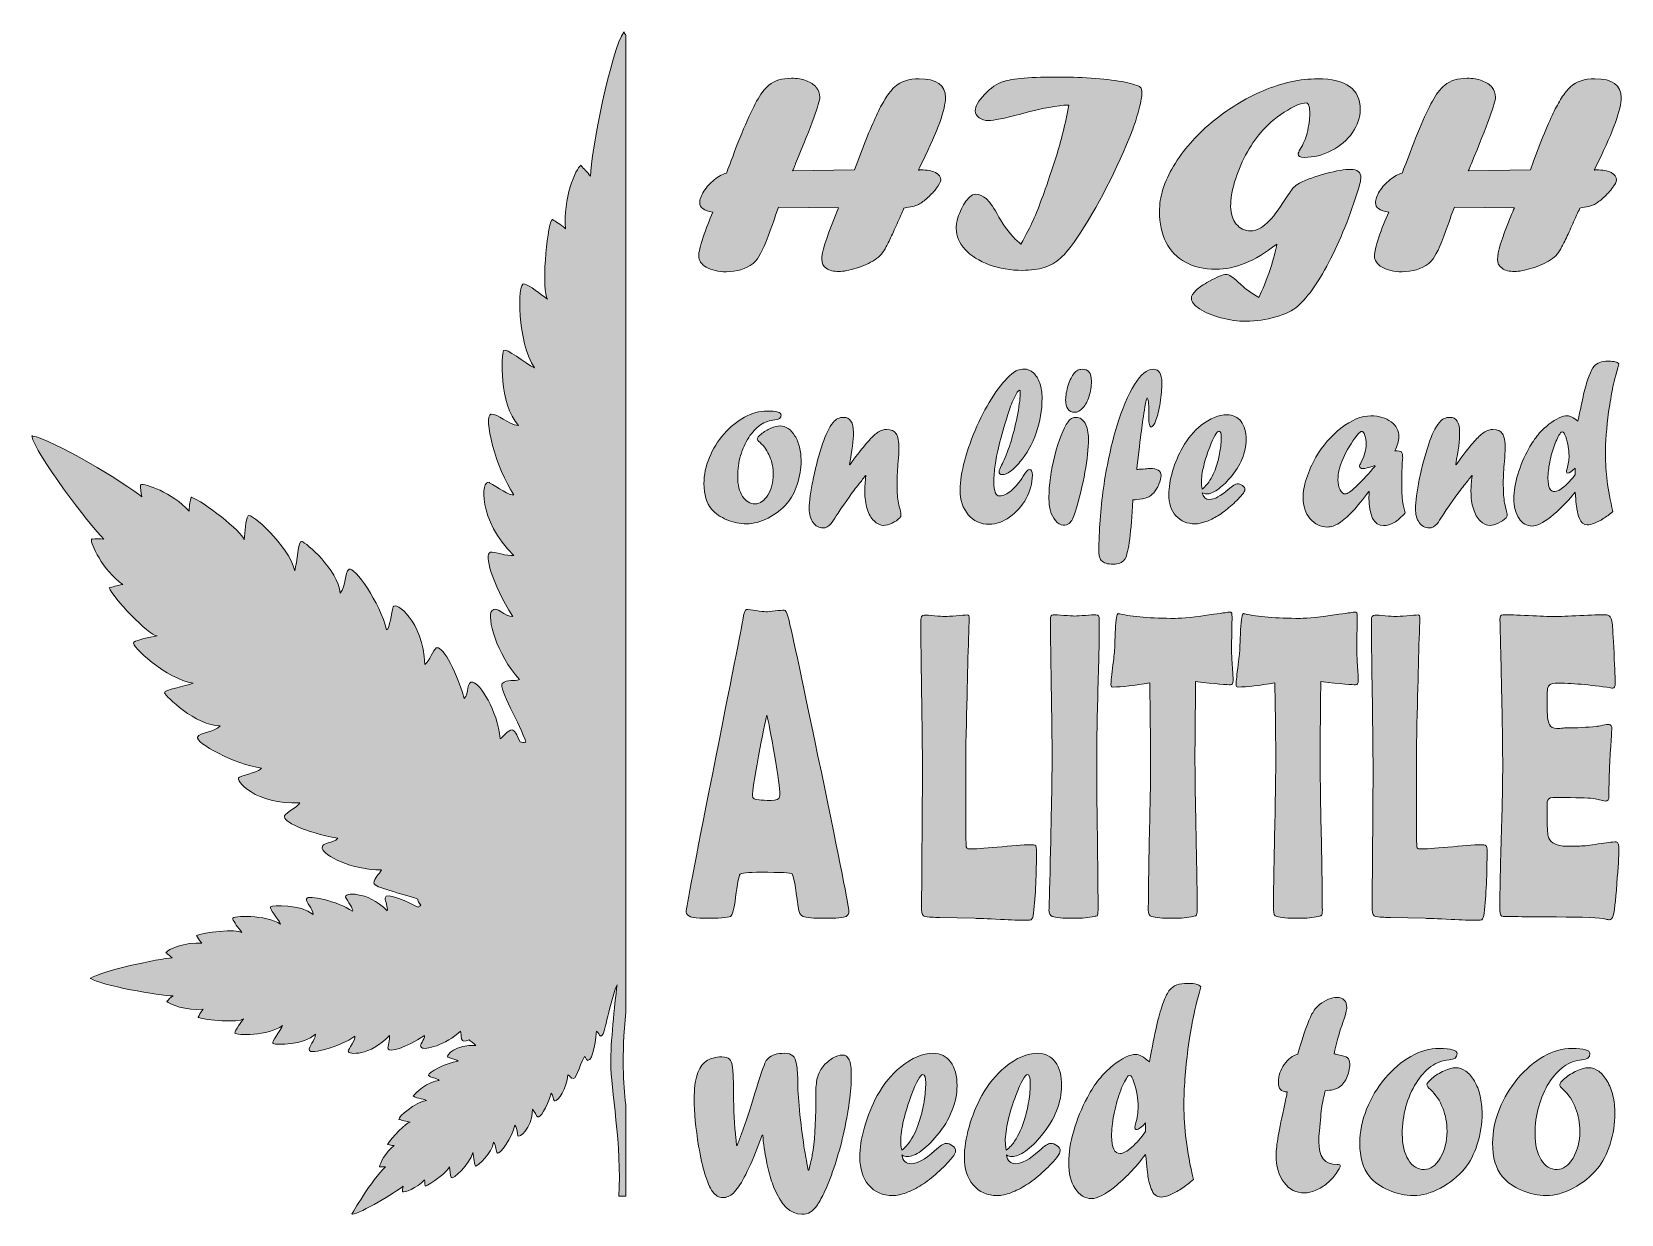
# Model space of a CAD drawing. Extents: x 459 to 1408, y -1274 to -568.
import ezdxf

# ---------------------------------------------------------------- set-up
doc = ezdxf.new("R2010")
doc.units = 0
doc.header["$MEASUREMENT"] = 0
doc.layers.add('katman 1', color=7, linetype='Continuous')

# ---------------------------------------------------------------- blocks, each defined once
blk = doc.blocks.new('block 2')
at = {"layer": 'katman 1', "true_color": 0xffffff}
h = blk.add_hatch(color=7, dxfattribs=at)
h.dxf.hatch_style = 2
edge = h.paths.add_edge_path()
edge.add_spline(control_points=[(905.11, -672.58), (905.11, -672.58), (903.07, -678.04), (903.07, -678.04), (902.74, -679.25), (902.19, -680.88), (901.45, -682.92), (897.79, -693.35), (894.79, -700.19), (892.44, -703.45), (891.97, -704.11), (891.1, -705.08), (889.82, -706.35), (885.46, -709.6), (880.15, -711.23), (873.91, -711.23), (868.94, -711.23), (864.95, -710.33), (861.93, -708.54), (858.9, -706.75), (857.39, -704.44), (857.39, -701.63), (857.39, -699.59), (858.27, -695.93), (860.02, -690.67), (861.77, -685.4), (863.73, -680.39), (865.88, -675.65), (860.63, -674.82), (858, -672.97), (858, -670.1), (858, -668.06), (858.82, -665.75), (860.46, -663.18), (862.11, -660.62), (864.17, -658.31), (866.65, -656.27), (869.14, -654.23), (871.55, -652.9), (873.9, -652.29), (874.91, -649.92), (876.83, -644.93), (879.66, -637.32), (886.05, -620.82), (891.23, -609.76), (895.2, -604.13), (896.81, -602.25), (898.19, -600.79), (899.33, -599.74), (902.83, -597.04), (907.3, -595.69), (912.75, -595.69), (916.11, -595.69), (919.09, -596.17), (921.68, -597.14), (924.27, -598.1), (926.25, -599.43), (927.63, -601.11), (929.01, -602.79), (929.7, -604.77), (929.7, -607.03), (929.7, -610.18), (924.89, -623.39), (915.28, -646.67), (915.14, -647.06), (914.93, -647.62), (914.62, -648.37), (914.32, -649.11), (914.04, -649.79), (913.77, -650.4), (913.77, -650.4), (913.36, -651.06), (913.36, -651.06), (913.36, -651.06), (950.54, -650.4), (950.54, -650.4), (950.54, -650.4), (952.36, -645.18), (952.36, -645.18), (954.44, -639.55), (956.63, -634), (958.91, -628.5), (961.2, -623.01), (963.16, -618.6), (964.81, -615.26), (966.45, -611.92), (968.12, -608.98), (969.81, -606.45), (971.5, -603.91), (973.08, -602.01), (974.57, -600.74), (978.08, -597.59), (982.91, -596.02), (989.06, -596.02), (999.55, -596.02), (1004.79, -599.74), (1004.79, -607.19), (1004.79, -614.2), (1000.22, -626.98), (991.08, -645.54), (989.73, -648.29), (988.92, -649.96), (988.65, -650.56), (988.92, -650.51), (989.15, -650.47), (989.35, -650.44), (989.55, -650.41), (989.78, -650.4), (990.05, -650.4), (993.72, -650.4), (996.62, -650.94), (998.76, -652.01), (1000.89, -653.09), (1001.96, -654.54), (1001.96, -656.36), (1001.96, -657.58), (1001.05, -659.32), (999.25, -661.58), (997.44, -663.85), (995.52, -665.85), (993.48, -667.59), (991.43, -669.33), (989.68, -670.56), (988.21, -671.28), (986.8, -671.89), (984.06, -672.52), (979.98, -673.19), (979.98, -673.19), (979.57, -674.51), (979.57, -674.51), (979.1, -675.34), (978.39, -676.85), (977.45, -679.06), (976.03, -682.26), (974.58, -685.47), (973.1, -688.7), (971.62, -691.93), (970.39, -694.43), (969.41, -696.22), (968.43, -698.02), (967.47, -699.52), (966.53, -700.73), (965.39, -702.05), (964.07, -703.19), (962.59, -704.12), (959.36, -706.16), (955.66, -707.83), (951.49, -709.12), (947.31, -710.42), (943.84, -711.07), (941.08, -711.07), (937.92, -711.07), (935.43, -710.43), (933.61, -709.16), (931.79, -707.89), (930.89, -706.1), (930.89, -703.78), (930.89, -699.81), (933.41, -691.56), (938.46, -679.03), (939.66, -676.28), (940.49, -674.26), (940.96, -672.99), (940.96, -672.99), (905.11, -672.58), (905.11, -672.58)], knot_values=[0, 0, 0, 0, 1, 1, 1, 2, 2, 2, 3, 3, 3, 4, 4, 4, 5, 5, 5, 6, 6, 6, 7, 7, 7, 8, 8, 8, 9, 9, 9, 10, 10, 10, 11, 11, 11, 12, 12, 12, 13, 13, 13, 14, 14, 14, 15, 15, 15, 16, 16, 16, 17, 17, 17, 18, 18, 18, 19, 19, 19, 20, 20, 20, 21, 21, 21, 22, 22, 22, 23, 23, 23, 24, 24, 24, 25, 25, 25, 26, 26, 26, 27, 27, 27, 28, 28, 28, 29, 29, 29, 30, 30, 30, 31, 31, 31, 32, 32, 32, 33, 33, 33, 34, 34, 34, 35, 35, 35, 36, 36, 36, 37, 37, 37, 38, 38, 38, 39, 39, 39, 40, 40, 40, 41, 41, 41, 42, 42, 42, 43, 43, 43, 44, 44, 44, 45, 45, 45, 46, 46, 46, 47, 47, 47, 48, 48, 48, 49, 49, 49, 50, 50, 50, 51, 51, 51, 52, 52, 52, 53, 53, 53, 54, 54, 54, 55, 55, 55, 55], degree=3, periodic=1)
h = blk.add_hatch(color=7, dxfattribs=at)
h.dxf.hatch_style = 2
edge = h.paths.add_edge_path()
edge.add_spline(control_points=[(1078.58, -611.74), (1078.58, -611.74), (1077.77, -611.74), (1077.77, -611.74), (1072.12, -611.74), (1062.75, -613.51), (1049.64, -617.04), (1039.96, -619.64), (1033.58, -620.93), (1030.49, -620.93), (1028.34, -620.93), (1026.49, -620.37), (1024.94, -619.23), (1023.4, -618.1), (1022.62, -616.74), (1022.62, -615.14), (1022.62, -612.49), (1024.46, -609.22), (1028.12, -605.33), (1031.79, -601.44), (1035.47, -598.89), (1039.17, -597.67), (1044.62, -595.85), (1056.05, -594.94), (1073.46, -594.94), (1080.39, -594.94), (1087.35, -595.22), (1094.35, -595.77), (1101.34, -596.32), (1107.24, -597.08), (1112.05, -598.05), (1116.86, -599.01), (1119.9, -600.02), (1121.17, -601.07), (1121.84, -601.62), (1122.18, -602.81), (1122.18, -604.63), (1122.18, -606.34), (1121.63, -609.36), (1120.52, -613.7), (1119.41, -618.03), (1118.12, -622.18), (1116.64, -626.16), (1107.11, -650.48), (1095.86, -672.35), (1082.89, -691.78), (1079.67, -696.64), (1076.56, -700.39), (1073.57, -703.04), (1070.58, -705.69), (1067.29, -707.58), (1063.69, -708.71), (1060.1, -709.84), (1055.81, -710.4), (1050.84, -710.4), (1043.72, -710.4), (1037.1, -709.29), (1030.99, -707.05), (1024.87, -704.82), (1020.05, -701.78), (1016.52, -697.95), (1013, -694.11), (1011.23, -689.91), (1011.23, -685.33), (1011.23, -682.13), (1012.06, -678.69), (1013.7, -675.02), (1015.35, -671.35), (1017.21, -668.52), (1019.3, -666.54), (1020.31, -665.49), (1021.48, -664.96), (1022.83, -664.96), (1025.04, -664.96), (1027.13, -665.82), (1029.08, -667.53), (1031.03, -669.24), (1033.14, -672.16), (1035.43, -676.3), (1038.72, -682.54), (1042.49, -687.75), (1046.72, -691.95), (1047.19, -692.44), (1048.23, -693.41), (1049.84, -694.84), (1053, -689.05), (1055.44, -684.29), (1057.15, -680.57), (1058.87, -676.84), (1060.83, -671.86), (1063.05, -665.63), (1064.6, -661.65), (1067.22, -653.98), (1070.91, -642.62), (1073.8, -633.07), (1076.36, -622.78), (1078.58, -611.74)], knot_values=[0, 0, 0, 0, 1, 1, 1, 2, 2, 2, 3, 3, 3, 4, 4, 4, 5, 5, 5, 6, 6, 6, 7, 7, 7, 8, 8, 8, 9, 9, 9, 10, 10, 10, 11, 11, 11, 12, 12, 12, 13, 13, 13, 14, 14, 14, 15, 15, 15, 16, 16, 16, 17, 17, 17, 18, 18, 18, 19, 19, 19, 20, 20, 20, 21, 21, 21, 22, 22, 22, 23, 23, 23, 24, 24, 24, 25, 25, 25, 26, 26, 26, 27, 27, 27, 28, 28, 28, 29, 29, 29, 30, 30, 30, 31, 31, 31, 32, 32, 32, 32], degree=3, periodic=1)
h = blk.add_hatch(color=7, dxfattribs=at)
h.dxf.hatch_style = 2
edge = h.paths.add_edge_path()
edge.add_spline(control_points=[(1202.68, -694.68), (1195.96, -699.92), (1189.69, -703.74), (1183.87, -706.14), (1178.06, -708.54), (1172.2, -709.74), (1166.28, -709.74), (1159.23, -709.74), (1153.18, -708.36), (1148.14, -705.6), (1143.1, -702.85), (1139.25, -698.87), (1136.59, -693.68), (1133.94, -688.5), (1132.61, -682.37), (1132.61, -675.31), (1132.61, -666.54), (1135.42, -657.47), (1141.03, -648.12), (1146.64, -638.77), (1154.18, -630.12), (1163.66, -622.17), (1173.14, -614.23), (1183.45, -607.88), (1194.61, -603.14), (1205.77, -598.39), (1216.62, -596.02), (1227.17, -596.02), (1244.11, -596.02), (1252.58, -602.12), (1252.58, -614.31), (1252.58, -619.06), (1251.02, -623.66), (1247.89, -628.13), (1244.76, -632.6), (1240.61, -636.19), (1235.44, -638.89), (1230.26, -641.6), (1224.79, -642.95), (1219.01, -642.95), (1216.65, -642.95), (1215.48, -642.26), (1215.48, -640.88), (1215.48, -640.49), (1215.88, -639.55), (1216.69, -638.06), (1218.5, -635.14), (1219.88, -631.97), (1220.82, -628.55), (1221.9, -623.69), (1222.44, -619.97), (1222.44, -617.37), (1222.44, -612.74), (1221.76, -610.42), (1220.42, -610.42), (1217.26, -610.42), (1212.84, -612.27), (1207.16, -615.96), (1201.48, -619.66), (1196.83, -623.69), (1193.2, -628.05), (1189.91, -631.86), (1186.86, -636.38), (1184.08, -641.62), (1181.29, -646.87), (1179.1, -652.16), (1177.52, -657.52), (1175.94, -662.87), (1175.15, -667.78), (1175.15, -672.25), (1175.15, -676.5), (1176.26, -679.99), (1178.48, -682.72), (1180.7, -685.45), (1183.59, -686.81), (1187.15, -686.81), (1193.27, -686.81), (1200.16, -680.44), (1207.82, -667.7), (1210.24, -664.17), (1211.86, -661.92), (1212.7, -660.95), (1213.54, -659.99), (1214.74, -659.12), (1216.28, -658.34), (1220.44, -656.19), (1225.7, -654.27), (1232.05, -652.59), (1238.39, -650.91), (1243.31, -650.07), (1246.81, -650.07), (1250.9, -650.07), (1252.95, -651.75), (1252.95, -655.11), (1252.95, -655.39), (1252.75, -656.6), (1252.35, -658.75), (1247.6, -674.92), (1241.83, -689.71), (1235.04, -703.12), (1228.25, -716.53), (1221.67, -726.07), (1215.28, -731.76), (1212.32, -734.35), (1207.95, -736.5), (1202.17, -738.21), (1196.39, -739.92), (1190.48, -740.78), (1184.43, -740.78), (1179.46, -740.78), (1174.4, -740.09), (1169.26, -738.71), (1164.12, -737.33), (1159.9, -735.57), (1156.6, -733.41), (1153.31, -731.26), (1151.66, -729.14), (1151.66, -727.04), (1151.66, -725.66), (1152.61, -724.09), (1154.49, -722.32), (1156.37, -720.56), (1158.92, -718.79), (1162.15, -717.03), (1167.26, -714.21), (1170.65, -712.8), (1172.33, -712.8), (1174.08, -712.8), (1176.53, -714.38), (1179.69, -717.52), (1183.52, -721.16), (1187.59, -724.17), (1191.89, -726.54), (1194.24, -722.02), (1196.51, -716.47), (1198.69, -709.91), (1200.88, -703.34), (1202.21, -698.27), (1202.68, -694.68)], knot_values=[0, 0, 0, 0, 1, 1, 1, 2, 2, 2, 3, 3, 3, 4, 4, 4, 5, 5, 5, 6, 6, 6, 7, 7, 7, 8, 8, 8, 9, 9, 9, 10, 10, 10, 11, 11, 11, 12, 12, 12, 13, 13, 13, 14, 14, 14, 15, 15, 15, 16, 16, 16, 17, 17, 17, 18, 18, 18, 19, 19, 19, 20, 20, 20, 21, 21, 21, 22, 22, 22, 23, 23, 23, 24, 24, 24, 25, 25, 25, 26, 26, 26, 27, 27, 27, 28, 28, 28, 29, 29, 29, 30, 30, 30, 31, 31, 31, 32, 32, 32, 33, 33, 33, 34, 34, 34, 35, 35, 35, 36, 36, 36, 37, 37, 37, 38, 38, 38, 39, 39, 39, 40, 40, 40, 41, 41, 41, 42, 42, 42, 43, 43, 43, 44, 44, 44, 45, 45, 45, 46, 46, 46, 46], degree=3, periodic=1)
h = blk.add_hatch(color=7, dxfattribs=at)
h.dxf.hatch_style = 2
edge = h.paths.add_edge_path()
edge.add_spline(control_points=[(1308.76, -672.58), (1308.76, -672.58), (1306.73, -678.04), (1306.73, -678.04), (1306.39, -679.25), (1305.85, -680.88), (1305.1, -682.92), (1301.45, -693.35), (1298.44, -700.19), (1296.09, -703.45), (1295.62, -704.11), (1294.75, -705.08), (1293.47, -706.35), (1289.11, -709.6), (1283.81, -711.23), (1277.56, -711.23), (1272.59, -711.23), (1268.6, -710.33), (1265.58, -708.54), (1262.56, -706.75), (1261.05, -704.44), (1261.05, -701.63), (1261.05, -699.59), (1261.92, -695.93), (1263.67, -690.67), (1265.43, -685.4), (1267.38, -680.39), (1269.54, -675.65), (1264.28, -674.82), (1261.65, -672.97), (1261.65, -670.1), (1261.65, -668.06), (1262.47, -665.75), (1264.12, -663.18), (1265.76, -660.62), (1267.82, -658.31), (1270.31, -656.27), (1272.79, -654.23), (1275.21, -652.9), (1277.55, -652.29), (1278.56, -649.92), (1280.48, -644.93), (1283.31, -637.32), (1289.7, -620.82), (1294.88, -609.76), (1298.85, -604.13), (1300.46, -602.25), (1301.84, -600.79), (1302.99, -599.74), (1306.48, -597.04), (1310.95, -595.69), (1316.4, -595.69), (1319.77, -595.69), (1322.74, -596.17), (1325.33, -597.14), (1327.92, -598.1), (1329.9, -599.43), (1331.28, -601.11), (1332.66, -602.79), (1333.35, -604.77), (1333.35, -607.03), (1333.35, -610.18), (1328.55, -623.39), (1318.93, -646.67), (1318.8, -647.06), (1318.58, -647.62), (1318.28, -648.37), (1317.98, -649.11), (1317.69, -649.79), (1317.42, -650.4), (1317.42, -650.4), (1317.02, -651.06), (1317.02, -651.06), (1317.02, -651.06), (1354.2, -650.4), (1354.2, -650.4), (1354.2, -650.4), (1356.01, -645.18), (1356.01, -645.18), (1358.09, -639.55), (1360.28, -634), (1362.56, -628.5), (1364.85, -623.01), (1366.81, -618.6), (1368.46, -615.26), (1370.11, -611.92), (1371.77, -608.98), (1373.46, -606.45), (1375.15, -603.91), (1376.74, -602.01), (1378.23, -600.74), (1381.73, -597.59), (1386.56, -596.02), (1392.71, -596.02), (1403.2, -596.02), (1408.44, -599.74), (1408.44, -607.19), (1408.44, -614.2), (1403.87, -626.98), (1394.74, -645.54), (1393.38, -648.29), (1392.57, -649.96), (1392.3, -650.56), (1392.57, -650.51), (1392.8, -650.47), (1393, -650.44), (1393.2, -650.41), (1393.44, -650.4), (1393.7, -650.4), (1397.37, -650.4), (1400.27, -650.94), (1402.41, -652.01), (1404.54, -653.09), (1405.61, -654.54), (1405.61, -656.36), (1405.61, -657.58), (1404.71, -659.32), (1402.9, -661.58), (1401.09, -663.85), (1399.17, -665.85), (1397.13, -667.59), (1395.09, -669.33), (1393.33, -670.56), (1391.86, -671.28), (1390.45, -671.89), (1387.71, -672.52), (1383.63, -673.19), (1383.63, -673.19), (1383.23, -674.51), (1383.23, -674.51), (1382.75, -675.34), (1382.04, -676.85), (1381.1, -679.06), (1379.69, -682.26), (1378.24, -685.47), (1376.75, -688.7), (1375.27, -691.93), (1374.04, -694.43), (1373.06, -696.22), (1372.09, -698.02), (1371.13, -699.52), (1370.19, -700.73), (1369.04, -702.05), (1367.73, -703.19), (1366.25, -704.12), (1363.01, -706.16), (1359.31, -707.83), (1355.14, -709.12), (1350.96, -710.42), (1347.5, -711.07), (1344.74, -711.07), (1341.57, -711.07), (1339.08, -710.43), (1337.27, -709.16), (1335.45, -707.89), (1334.54, -706.1), (1334.54, -703.78), (1334.54, -699.81), (1337.06, -691.56), (1342.12, -679.03), (1343.31, -676.28), (1344.14, -674.26), (1344.61, -672.99), (1344.61, -672.99), (1308.76, -672.58), (1308.76, -672.58)], knot_values=[0, 0, 0, 0, 1, 1, 1, 2, 2, 2, 3, 3, 3, 4, 4, 4, 5, 5, 5, 6, 6, 6, 7, 7, 7, 8, 8, 8, 9, 9, 9, 10, 10, 10, 11, 11, 11, 12, 12, 12, 13, 13, 13, 14, 14, 14, 15, 15, 15, 16, 16, 16, 17, 17, 17, 18, 18, 18, 19, 19, 19, 20, 20, 20, 21, 21, 21, 22, 22, 22, 23, 23, 23, 24, 24, 24, 25, 25, 25, 26, 26, 26, 27, 27, 27, 28, 28, 28, 29, 29, 29, 30, 30, 30, 31, 31, 31, 32, 32, 32, 33, 33, 33, 34, 34, 34, 35, 35, 35, 36, 36, 36, 37, 37, 37, 38, 38, 38, 39, 39, 39, 40, 40, 40, 41, 41, 41, 42, 42, 42, 43, 43, 43, 44, 44, 44, 45, 45, 45, 46, 46, 46, 47, 47, 47, 48, 48, 48, 49, 49, 49, 50, 50, 50, 51, 51, 51, 52, 52, 52, 53, 53, 53, 54, 54, 54, 55, 55, 55, 55], degree=3, periodic=1)
at = {"layer": 'katman 1', "lineweight": 0}
for points, knots in [([(905.11, -672.58), (905.11, -672.58), (903.07, -678.04), (903.07, -678.04), (902.74, -679.25), (902.19, -680.88), (901.45, -682.92), (897.79, -693.35), (894.79, -700.19), (892.44, -703.45), (891.97, -704.11), (891.1, -705.08), (889.82, -706.35), (885.46, -709.6), (880.15, -711.23), (873.91, -711.23), (868.94, -711.23), (864.95, -710.33), (861.93, -708.54), (858.9, -706.75), (857.39, -704.44), (857.39, -701.63), (857.39, -699.59), (858.27, -695.93), (860.02, -690.67), (861.77, -685.4), (863.73, -680.39), (865.88, -675.65), (860.63, -674.82), (858, -672.97), (858, -670.1), (858, -668.06), (858.82, -665.75), (860.46, -663.18), (862.11, -660.62), (864.17, -658.31), (866.65, -656.27), (869.14, -654.23), (871.55, -652.9), (873.9, -652.29), (874.91, -649.92), (876.83, -644.93), (879.66, -637.32), (886.05, -620.82), (891.23, -609.76), (895.2, -604.13), (896.81, -602.25), (898.19, -600.79), (899.33, -599.74), (902.83, -597.04), (907.3, -595.69), (912.75, -595.69), (916.11, -595.69), (919.09, -596.17), (921.68, -597.14), (924.27, -598.1), (926.25, -599.43), (927.63, -601.11), (929.01, -602.79), (929.7, -604.77), (929.7, -607.03), (929.7, -610.18), (924.89, -623.39), (915.28, -646.67), (915.14, -647.06), (914.93, -647.62), (914.62, -648.37), (914.32, -649.11), (914.04, -649.79), (913.77, -650.4), (913.77, -650.4), (913.36, -651.06), (913.36, -651.06), (913.36, -651.06), (950.54, -650.4), (950.54, -650.4), (950.54, -650.4), (952.36, -645.18), (952.36, -645.18), (954.44, -639.55), (956.63, -634), (958.91, -628.5), (961.2, -623.01), (963.16, -618.6), (964.81, -615.26), (966.45, -611.92), (968.12, -608.98), (969.81, -606.45), (971.5, -603.91), (973.08, -602.01), (974.57, -600.74), (978.08, -597.59), (982.91, -596.02), (989.06, -596.02), (999.55, -596.02), (1004.79, -599.74), (1004.79, -607.19), (1004.79, -614.2), (1000.22, -626.98), (991.08, -645.54), (989.73, -648.29), (988.92, -649.96), (988.65, -650.56), (988.92, -650.51), (989.15, -650.47), (989.35, -650.44), (989.55, -650.41), (989.78, -650.4), (990.05, -650.4), (993.72, -650.4), (996.62, -650.94), (998.76, -652.01), (1000.89, -653.09), (1001.96, -654.54), (1001.96, -656.36), (1001.96, -657.58), (1001.05, -659.32), (999.25, -661.58), (997.44, -663.85), (995.52, -665.85), (993.48, -667.59), (991.43, -669.33), (989.68, -670.56), (988.21, -671.28), (986.8, -671.89), (984.06, -672.52), (979.98, -673.19), (979.98, -673.19), (979.57, -674.51), (979.57, -674.51), (979.1, -675.34), (978.39, -676.85), (977.45, -679.06), (976.03, -682.26), (974.58, -685.47), (973.1, -688.7), (971.62, -691.93), (970.39, -694.43), (969.41, -696.22), (968.43, -698.02), (967.47, -699.52), (966.53, -700.73), (965.39, -702.05), (964.07, -703.19), (962.59, -704.12), (959.36, -706.16), (955.66, -707.83), (951.49, -709.12), (947.31, -710.42), (943.84, -711.07), (941.08, -711.07), (937.92, -711.07), (935.43, -710.43), (933.61, -709.16), (931.79, -707.89), (930.89, -706.1), (930.89, -703.78), (930.89, -699.81), (933.41, -691.56), (938.46, -679.03), (939.66, -676.28), (940.49, -674.26), (940.96, -672.99), (940.96, -672.99), (905.11, -672.58), (905.11, -672.58)], [0, 0, 0, 0, 1, 1, 1, 2, 2, 2, 3, 3, 3, 4, 4, 4, 5, 5, 5, 6, 6, 6, 7, 7, 7, 8, 8, 8, 9, 9, 9, 10, 10, 10, 11, 11, 11, 12, 12, 12, 13, 13, 13, 14, 14, 14, 15, 15, 15, 16, 16, 16, 17, 17, 17, 18, 18, 18, 19, 19, 19, 20, 20, 20, 21, 21, 21, 22, 22, 22, 23, 23, 23, 24, 24, 24, 25, 25, 25, 26, 26, 26, 27, 27, 27, 28, 28, 28, 29, 29, 29, 30, 30, 30, 31, 31, 31, 32, 32, 32, 33, 33, 33, 34, 34, 34, 35, 35, 35, 36, 36, 36, 37, 37, 37, 38, 38, 38, 39, 39, 39, 40, 40, 40, 41, 41, 41, 42, 42, 42, 43, 43, 43, 44, 44, 44, 45, 45, 45, 46, 46, 46, 47, 47, 47, 48, 48, 48, 49, 49, 49, 50, 50, 50, 51, 51, 51, 52, 52, 52, 53, 53, 53, 54, 54, 54, 55, 55, 55, 55]), ([(1078.58, -611.74), (1078.58, -611.74), (1077.77, -611.74), (1077.77, -611.74), (1072.12, -611.74), (1062.75, -613.51), (1049.64, -617.04), (1039.96, -619.64), (1033.58, -620.93), (1030.49, -620.93), (1028.34, -620.93), (1026.49, -620.37), (1024.94, -619.23), (1023.4, -618.1), (1022.62, -616.74), (1022.62, -615.14), (1022.62, -612.49), (1024.46, -609.22), (1028.12, -605.33), (1031.79, -601.44), (1035.47, -598.89), (1039.17, -597.67), (1044.62, -595.85), (1056.05, -594.94), (1073.46, -594.94), (1080.39, -594.94), (1087.35, -595.22), (1094.35, -595.77), (1101.34, -596.32), (1107.24, -597.08), (1112.05, -598.05), (1116.86, -599.01), (1119.9, -600.02), (1121.17, -601.07), (1121.84, -601.62), (1122.18, -602.81), (1122.18, -604.63), (1122.18, -606.34), (1121.63, -609.36), (1120.52, -613.7), (1119.41, -618.03), (1118.12, -622.18), (1116.64, -626.16), (1107.11, -650.48), (1095.86, -672.35), (1082.89, -691.78), (1079.67, -696.64), (1076.56, -700.39), (1073.57, -703.04), (1070.58, -705.69), (1067.29, -707.58), (1063.69, -708.71), (1060.1, -709.84), (1055.81, -710.4), (1050.84, -710.4), (1043.72, -710.4), (1037.1, -709.29), (1030.99, -707.05), (1024.87, -704.82), (1020.05, -701.78), (1016.52, -697.95), (1013, -694.11), (1011.23, -689.91), (1011.23, -685.33), (1011.23, -682.13), (1012.06, -678.69), (1013.7, -675.02), (1015.35, -671.35), (1017.21, -668.52), (1019.3, -666.54), (1020.31, -665.49), (1021.48, -664.96), (1022.83, -664.96), (1025.04, -664.96), (1027.13, -665.82), (1029.08, -667.53), (1031.03, -669.24), (1033.14, -672.16), (1035.43, -676.3), (1038.72, -682.54), (1042.49, -687.75), (1046.72, -691.95), (1047.19, -692.44), (1048.23, -693.41), (1049.84, -694.84), (1053, -689.05), (1055.44, -684.29), (1057.15, -680.57), (1058.87, -676.84), (1060.83, -671.86), (1063.05, -665.63), (1064.6, -661.65), (1067.22, -653.98), (1070.91, -642.62), (1073.8, -633.07), (1076.36, -622.78), (1078.58, -611.74)], [0, 0, 0, 0, 1, 1, 1, 2, 2, 2, 3, 3, 3, 4, 4, 4, 5, 5, 5, 6, 6, 6, 7, 7, 7, 8, 8, 8, 9, 9, 9, 10, 10, 10, 11, 11, 11, 12, 12, 12, 13, 13, 13, 14, 14, 14, 15, 15, 15, 16, 16, 16, 17, 17, 17, 18, 18, 18, 19, 19, 19, 20, 20, 20, 21, 21, 21, 22, 22, 22, 23, 23, 23, 24, 24, 24, 25, 25, 25, 26, 26, 26, 27, 27, 27, 28, 28, 28, 29, 29, 29, 30, 30, 30, 31, 31, 31, 32, 32, 32, 32]), ([(1202.68, -694.68), (1195.96, -699.92), (1189.69, -703.74), (1183.87, -706.14), (1178.06, -708.54), (1172.2, -709.74), (1166.28, -709.74), (1159.23, -709.74), (1153.18, -708.36), (1148.14, -705.6), (1143.1, -702.85), (1139.25, -698.87), (1136.59, -693.68), (1133.94, -688.5), (1132.61, -682.37), (1132.61, -675.31), (1132.61, -666.54), (1135.42, -657.47), (1141.03, -648.12), (1146.64, -638.77), (1154.18, -630.12), (1163.66, -622.17), (1173.14, -614.23), (1183.45, -607.88), (1194.61, -603.14), (1205.77, -598.39), (1216.62, -596.02), (1227.17, -596.02), (1244.11, -596.02), (1252.58, -602.12), (1252.58, -614.31), (1252.58, -619.06), (1251.02, -623.66), (1247.89, -628.13), (1244.76, -632.6), (1240.61, -636.19), (1235.44, -638.89), (1230.26, -641.6), (1224.79, -642.95), (1219.01, -642.95), (1216.65, -642.95), (1215.48, -642.26), (1215.48, -640.88), (1215.48, -640.49), (1215.88, -639.55), (1216.69, -638.06), (1218.5, -635.14), (1219.88, -631.97), (1220.82, -628.55), (1221.9, -623.69), (1222.44, -619.97), (1222.44, -617.37), (1222.44, -612.74), (1221.76, -610.42), (1220.42, -610.42), (1217.26, -610.42), (1212.84, -612.27), (1207.16, -615.96), (1201.48, -619.66), (1196.83, -623.69), (1193.2, -628.05), (1189.91, -631.86), (1186.86, -636.38), (1184.08, -641.62), (1181.29, -646.87), (1179.1, -652.16), (1177.52, -657.52), (1175.94, -662.87), (1175.15, -667.78), (1175.15, -672.25), (1175.15, -676.5), (1176.26, -679.99), (1178.48, -682.72), (1180.7, -685.45), (1183.59, -686.81), (1187.15, -686.81), (1193.27, -686.81), (1200.16, -680.44), (1207.82, -667.7), (1210.24, -664.17), (1211.86, -661.92), (1212.7, -660.95), (1213.54, -659.99), (1214.74, -659.12), (1216.28, -658.34), (1220.44, -656.19), (1225.7, -654.27), (1232.05, -652.59), (1238.39, -650.91), (1243.31, -650.07), (1246.81, -650.07), (1250.9, -650.07), (1252.95, -651.75), (1252.95, -655.11), (1252.95, -655.39), (1252.75, -656.6), (1252.35, -658.75), (1247.6, -674.92), (1241.83, -689.71), (1235.04, -703.12), (1228.25, -716.53), (1221.67, -726.07), (1215.28, -731.76), (1212.32, -734.35), (1207.95, -736.5), (1202.17, -738.21), (1196.39, -739.92), (1190.48, -740.78), (1184.43, -740.78), (1179.46, -740.78), (1174.4, -740.09), (1169.26, -738.71), (1164.12, -737.33), (1159.9, -735.57), (1156.6, -733.41), (1153.31, -731.26), (1151.66, -729.14), (1151.66, -727.04), (1151.66, -725.66), (1152.61, -724.09), (1154.49, -722.32), (1156.37, -720.56), (1158.92, -718.79), (1162.15, -717.03), (1167.26, -714.21), (1170.65, -712.8), (1172.33, -712.8), (1174.08, -712.8), (1176.53, -714.38), (1179.69, -717.52), (1183.52, -721.16), (1187.59, -724.17), (1191.89, -726.54), (1194.24, -722.02), (1196.51, -716.47), (1198.69, -709.91), (1200.88, -703.34), (1202.21, -698.27), (1202.68, -694.68)], [0, 0, 0, 0, 1, 1, 1, 2, 2, 2, 3, 3, 3, 4, 4, 4, 5, 5, 5, 6, 6, 6, 7, 7, 7, 8, 8, 8, 9, 9, 9, 10, 10, 10, 11, 11, 11, 12, 12, 12, 13, 13, 13, 14, 14, 14, 15, 15, 15, 16, 16, 16, 17, 17, 17, 18, 18, 18, 19, 19, 19, 20, 20, 20, 21, 21, 21, 22, 22, 22, 23, 23, 23, 24, 24, 24, 25, 25, 25, 26, 26, 26, 27, 27, 27, 28, 28, 28, 29, 29, 29, 30, 30, 30, 31, 31, 31, 32, 32, 32, 33, 33, 33, 34, 34, 34, 35, 35, 35, 36, 36, 36, 37, 37, 37, 38, 38, 38, 39, 39, 39, 40, 40, 40, 41, 41, 41, 42, 42, 42, 43, 43, 43, 44, 44, 44, 45, 45, 45, 46, 46, 46, 46]), ([(1308.76, -672.58), (1308.76, -672.58), (1306.73, -678.04), (1306.73, -678.04), (1306.39, -679.25), (1305.85, -680.88), (1305.1, -682.92), (1301.45, -693.35), (1298.44, -700.19), (1296.09, -703.45), (1295.62, -704.11), (1294.75, -705.08), (1293.47, -706.35), (1289.11, -709.6), (1283.81, -711.23), (1277.56, -711.23), (1272.59, -711.23), (1268.6, -710.33), (1265.58, -708.54), (1262.56, -706.75), (1261.05, -704.44), (1261.05, -701.63), (1261.05, -699.59), (1261.92, -695.93), (1263.67, -690.67), (1265.43, -685.4), (1267.38, -680.39), (1269.54, -675.65), (1264.28, -674.82), (1261.65, -672.97), (1261.65, -670.1), (1261.65, -668.06), (1262.47, -665.75), (1264.12, -663.18), (1265.76, -660.62), (1267.82, -658.31), (1270.31, -656.27), (1272.79, -654.23), (1275.21, -652.9), (1277.55, -652.29), (1278.56, -649.92), (1280.48, -644.93), (1283.31, -637.32), (1289.7, -620.82), (1294.88, -609.76), (1298.85, -604.13), (1300.46, -602.25), (1301.84, -600.79), (1302.99, -599.74), (1306.48, -597.04), (1310.95, -595.69), (1316.4, -595.69), (1319.77, -595.69), (1322.74, -596.17), (1325.33, -597.14), (1327.92, -598.1), (1329.9, -599.43), (1331.28, -601.11), (1332.66, -602.79), (1333.35, -604.77), (1333.35, -607.03), (1333.35, -610.18), (1328.55, -623.39), (1318.93, -646.67), (1318.8, -647.06), (1318.58, -647.62), (1318.28, -648.37), (1317.98, -649.11), (1317.69, -649.79), (1317.42, -650.4), (1317.42, -650.4), (1317.02, -651.06), (1317.02, -651.06), (1317.02, -651.06), (1354.2, -650.4), (1354.2, -650.4), (1354.2, -650.4), (1356.01, -645.18), (1356.01, -645.18), (1358.09, -639.55), (1360.28, -634), (1362.56, -628.5), (1364.85, -623.01), (1366.81, -618.6), (1368.46, -615.26), (1370.11, -611.92), (1371.77, -608.98), (1373.46, -606.45), (1375.15, -603.91), (1376.74, -602.01), (1378.23, -600.74), (1381.73, -597.59), (1386.56, -596.02), (1392.71, -596.02), (1403.2, -596.02), (1408.44, -599.74), (1408.44, -607.19), (1408.44, -614.2), (1403.87, -626.98), (1394.74, -645.54), (1393.38, -648.29), (1392.57, -649.96), (1392.3, -650.56), (1392.57, -650.51), (1392.8, -650.47), (1393, -650.44), (1393.2, -650.41), (1393.44, -650.4), (1393.7, -650.4), (1397.37, -650.4), (1400.27, -650.94), (1402.41, -652.01), (1404.54, -653.09), (1405.61, -654.54), (1405.61, -656.36), (1405.61, -657.58), (1404.71, -659.32), (1402.9, -661.58), (1401.09, -663.85), (1399.17, -665.85), (1397.13, -667.59), (1395.09, -669.33), (1393.33, -670.56), (1391.86, -671.28), (1390.45, -671.89), (1387.71, -672.52), (1383.63, -673.19), (1383.63, -673.19), (1383.23, -674.51), (1383.23, -674.51), (1382.75, -675.34), (1382.04, -676.85), (1381.1, -679.06), (1379.69, -682.26), (1378.24, -685.47), (1376.75, -688.7), (1375.27, -691.93), (1374.04, -694.43), (1373.06, -696.22), (1372.09, -698.02), (1371.13, -699.52), (1370.19, -700.73), (1369.04, -702.05), (1367.73, -703.19), (1366.25, -704.12), (1363.01, -706.16), (1359.31, -707.83), (1355.14, -709.12), (1350.96, -710.42), (1347.5, -711.07), (1344.74, -711.07), (1341.57, -711.07), (1339.08, -710.43), (1337.27, -709.16), (1335.45, -707.89), (1334.54, -706.1), (1334.54, -703.78), (1334.54, -699.81), (1337.06, -691.56), (1342.12, -679.03), (1343.31, -676.28), (1344.14, -674.26), (1344.61, -672.99), (1344.61, -672.99), (1308.76, -672.58), (1308.76, -672.58)], [0, 0, 0, 0, 1, 1, 1, 2, 2, 2, 3, 3, 3, 4, 4, 4, 5, 5, 5, 6, 6, 6, 7, 7, 7, 8, 8, 8, 9, 9, 9, 10, 10, 10, 11, 11, 11, 12, 12, 12, 13, 13, 13, 14, 14, 14, 15, 15, 15, 16, 16, 16, 17, 17, 17, 18, 18, 18, 19, 19, 19, 20, 20, 20, 21, 21, 21, 22, 22, 22, 23, 23, 23, 24, 24, 24, 25, 25, 25, 26, 26, 26, 27, 27, 27, 28, 28, 28, 29, 29, 29, 30, 30, 30, 31, 31, 31, 32, 32, 32, 33, 33, 33, 34, 34, 34, 35, 35, 35, 36, 36, 36, 37, 37, 37, 38, 38, 38, 39, 39, 39, 40, 40, 40, 41, 41, 41, 42, 42, 42, 43, 43, 43, 44, 44, 44, 45, 45, 45, 46, 46, 46, 47, 47, 47, 48, 48, 48, 49, 49, 49, 50, 50, 50, 51, 51, 51, 52, 52, 52, 53, 53, 53, 54, 54, 54, 55, 55, 55, 55])]:
    blk.add_open_spline(points, degree=3, knots=knots, dxfattribs=at)
blk = doc.blocks.new('block 3')
at = {"layer": 'katman 1', "true_color": 0xffffff}
h = blk.add_hatch(color=7, dxfattribs=at)
h.dxf.hatch_style = 2
edge = h.paths.add_edge_path()
edge.add_spline(control_points=[(1382.62, -800.53), (1382.62, -800.53), (1383.18, -797.78), (1383.18, -797.78), (1384.36, -791.66), (1385.42, -786.7), (1386.36, -782.93), (1387.31, -779.15), (1388.28, -775.95), (1389.29, -773.34), (1390.29, -770.72), (1391.28, -768.83), (1392.27, -767.67), (1393.86, -765.66), (1396.71, -764.65), (1400.84, -764.65), (1402.66, -764.65), (1404.01, -764.76), (1404.9, -764.99), (1405.79, -765.21), (1406.5, -765.61), (1407.03, -766.19), (1405.21, -772.86), (1403.95, -777.85), (1403.25, -781.18), (1402.55, -784.51), (1401.79, -789.09), (1400.95, -794.9), (1399.67, -804.38), (1399.02, -812.94), (1399.02, -820.58), (1399.02, -825.63), (1399.37, -830.88), (1400.07, -836.31), (1400.77, -841.74), (1401.92, -847.79), (1403.51, -854.45), (1401.5, -856.1), (1399.58, -857.51), (1397.75, -858.67), (1395.91, -859.84), (1394.17, -860.75), (1392.52, -861.42), (1390.88, -862.09), (1389.43, -862.43), (1388.18, -862.43), (1385.98, -862.43), (1384.43, -861.15), (1383.53, -858.61), (1382.77, -856.51), (1382.28, -854.82), (1382.05, -853.54), (1381.82, -852.27), (1381.42, -848.73), (1380.86, -842.91), (1375.79, -849.17), (1370.93, -854.1), (1366.3, -857.7), (1361.66, -861.3), (1357.96, -863.1), (1355.2, -863.1), (1352.02, -863.1), (1349.42, -861.57), (1347.39, -858.51), (1345.37, -855.44), (1344.35, -851.5), (1344.35, -846.67), (1344.35, -842.33), (1345.14, -837.51), (1346.71, -832.22), (1348.28, -826.92), (1350.45, -821.79), (1353.21, -816.83), (1355.03, -813.56), (1356.89, -810.8), (1358.8, -808.54), (1360.71, -806.29), (1362.88, -804.2), (1365.3, -802.27), (1369.69, -798.88), (1373.36, -797.18), (1376.32, -797.18), (1377.75, -797.18), (1379.85, -798.3), (1382.62, -800.53)], knot_values=[0, 0, 0, 0, 1, 1, 1, 2, 2, 2, 3, 3, 3, 4, 4, 4, 5, 5, 5, 6, 6, 6, 7, 7, 7, 8, 8, 8, 9, 9, 9, 10, 10, 10, 11, 11, 11, 12, 12, 12, 13, 13, 13, 14, 14, 14, 15, 15, 15, 16, 16, 16, 17, 17, 17, 18, 18, 18, 19, 19, 19, 20, 20, 20, 21, 21, 21, 22, 22, 22, 23, 23, 23, 24, 24, 24, 25, 25, 25, 26, 26, 26, 27, 27, 27, 28, 28, 28, 28], degree=3, periodic=1)
edge = h.paths.add_edge_path()
edge.add_spline(control_points=[(1380.86, -832.38), (1380.86, -832.38), (1380.86, -828.5), (1380.86, -828.5), (1378.93, -830.51), (1377.49, -831.51), (1376.54, -831.51), (1376.01, -831.51), (1375.75, -831.2), (1375.75, -830.57), (1375.75, -830.31), (1375.86, -829.75), (1376.09, -828.9), (1376.88, -826.22), (1377.28, -823.62), (1377.28, -821.12), (1377.28, -817.5), (1376.62, -813.74), (1375.29, -809.85), (1374.73, -807.84), (1374.03, -806.83), (1373.19, -806.83), (1372.78, -806.83), (1372.44, -807.06), (1372.17, -807.5), (1370.92, -809.2), (1369.73, -811.61), (1368.6, -814.71), (1367.46, -817.82), (1366.52, -821.2), (1365.79, -824.84), (1365.05, -828.48), (1364.68, -831.71), (1364.68, -834.53), (1364.68, -839.85), (1366.04, -842.51), (1368.76, -842.51), (1370.13, -842.51), (1371.95, -841.56), (1374.24, -839.66), (1376.53, -837.76), (1378.74, -835.34), (1380.86, -832.38)], knot_values=[0, 0, 0, 0, 1, 1, 1, 2, 2, 2, 3, 3, 3, 4, 4, 4, 5, 5, 5, 6, 6, 6, 7, 7, 7, 8, 8, 8, 9, 9, 9, 10, 10, 10, 11, 11, 11, 12, 12, 12, 13, 13, 13, 14, 14, 14, 14], degree=3, periodic=1)
h = blk.add_hatch(color=7, dxfattribs=at)
h.dxf.hatch_style = 2
edge = h.paths.add_edge_path()
edge.add_spline(control_points=[(1044.16, -811.73), (1045.68, -806.68), (1046.94, -801.39), (1047.97, -795.87), (1048.99, -790.35), (1049.5, -786.11), (1049.5, -783.16), (1049.5, -782.36), (1049.31, -781.95), (1048.93, -781.95), (1048.33, -781.95), (1047.27, -783.55), (1045.75, -786.75), (1044.24, -789.95), (1042.97, -793.2), (1041.95, -796.51), (1039.75, -803.79), (1038.06, -809.84), (1036.87, -814.65), (1035.68, -819.45), (1034.85, -823.49), (1034.4, -826.75), (1033.94, -830.02), (1033.72, -833.35), (1033.72, -836.74), (1033.72, -839.65), (1033.99, -841.77), (1034.54, -843.11), (1035.09, -844.46), (1035.97, -845.13), (1037.18, -845.13), (1039.26, -845.13), (1041.59, -844.04), (1044.16, -841.87), (1046.74, -839.71), (1049.06, -836.86), (1051.15, -833.32), (1052.77, -830.69), (1054.04, -829.37), (1054.95, -829.37), (1056.12, -829.37), (1056.71, -830.46), (1056.71, -832.65), (1056.71, -837.44), (1055.44, -842.11), (1052.91, -846.67), (1050.37, -851.23), (1047.11, -854.93), (1043.11, -857.77), (1039.12, -860.61), (1035.04, -862.03), (1030.88, -862.03), (1025.77, -862.03), (1021.61, -860.13), (1018.39, -856.33), (1015.17, -852.53), (1013.56, -847.56), (1013.56, -841.44), (1013.56, -836.43), (1014.47, -830.56), (1016.29, -823.83), (1018.11, -817.11), (1020.54, -810.33), (1023.58, -803.51), (1026.63, -796.7), (1029.97, -790.52), (1033.6, -784.97), (1037.24, -779.43), (1040.83, -775.18), (1044.39, -772.23), (1046.58, -770.31), (1049.03, -769.35), (1051.71, -769.35), (1053.76, -769.35), (1055.61, -770.1), (1057.28, -771.59), (1058.94, -773.09), (1060.23, -775.18), (1061.14, -777.86), (1062.04, -780.54), (1062.5, -783.52), (1062.5, -786.78), (1062.5, -793.8), (1061.34, -800.66), (1059.01, -807.37), (1056.68, -814.08), (1053.43, -819.89), (1049.27, -824.81), (1047.3, -827.18), (1045.41, -829.03), (1043.6, -830.37), (1041.78, -831.71), (1040.19, -832.38), (1038.83, -832.38), (1037.5, -832.38), (1036.84, -831.78), (1036.84, -830.57), (1036.84, -829.9), (1037.33, -828.63), (1038.32, -826.75), (1039.64, -824.29), (1041.19, -820.58), (1042.97, -815.62), (1043.12, -815.13), (1043.29, -814.6), (1043.48, -814.04), (1043.67, -813.48), (1043.9, -812.71), (1044.16, -811.73)], knot_values=[0, 0, 0, 0, 1, 1, 1, 2, 2, 2, 3, 3, 3, 4, 4, 4, 5, 5, 5, 6, 6, 6, 7, 7, 7, 8, 8, 8, 9, 9, 9, 10, 10, 10, 11, 11, 11, 12, 12, 12, 13, 13, 13, 14, 14, 14, 15, 15, 15, 16, 16, 16, 17, 17, 17, 18, 18, 18, 19, 19, 19, 20, 20, 20, 21, 21, 21, 22, 22, 22, 23, 23, 23, 24, 24, 24, 25, 25, 25, 26, 26, 26, 27, 27, 27, 28, 28, 28, 29, 29, 29, 30, 30, 30, 31, 31, 31, 32, 32, 32, 33, 33, 33, 34, 34, 34, 35, 35, 35, 36, 36, 36, 36], degree=3, periodic=1)
h = blk.add_hatch(color=7, dxfattribs=at)
h.dxf.hatch_style = 2
edge = h.paths.add_edge_path()
edge.add_spline(control_points=[(1075.09, -862.56), (1073.39, -862.43), (1071.84, -861.51), (1070.44, -859.81), (1069.04, -858.03), (1068.05, -856.09), (1067.47, -854.01), (1066.88, -851.93), (1066.59, -849.24), (1066.59, -845.93), (1066.59, -838.55), (1067.75, -830.23), (1070.08, -820.95), (1072.41, -811.67), (1075.04, -804.96), (1078, -800.8), (1079.17, -799.05), (1080.8, -798.18), (1082.88, -798.18), (1085.07, -798.18), (1086.84, -799.37), (1088.18, -801.74), (1089.53, -804.11), (1090.2, -807.21), (1090.2, -811.06), (1090.2, -816.73), (1089.51, -823.38), (1088.12, -831.01), (1086.74, -838.63), (1084.79, -846.55), (1082.29, -854.78), (1081.31, -858.09), (1080.1, -860.33), (1078.66, -861.49), (1077.68, -862.2), (1076.53, -862.56), (1075.2, -862.56), (1075.2, -862.56), (1075.09, -862.56), (1075.09, -862.56)], knot_values=[0, 0, 0, 0, 1, 1, 1, 2, 2, 2, 3, 3, 3, 4, 4, 4, 5, 5, 5, 6, 6, 6, 7, 7, 7, 8, 8, 8, 9, 9, 9, 10, 10, 10, 11, 11, 11, 12, 12, 12, 13, 13, 13, 13], degree=3, periodic=1)
edge = h.paths.add_edge_path()
edge.add_spline(control_points=[(1081.91, -795.17), (1078.36, -795.03), (1076.58, -792.51), (1076.58, -787.59), (1076.58, -785.13), (1077.1, -782.28), (1078.14, -779.04), (1079.18, -775.8), (1080.36, -773.39), (1081.69, -771.83), (1082.37, -770.98), (1083.06, -770.37), (1083.76, -770.02), (1084.46, -769.66), (1085.36, -769.48), (1086.46, -769.48), (1088.35, -769.48), (1089.74, -770.03), (1090.63, -771.12), (1091.52, -772.22), (1091.96, -774.04), (1091.96, -776.59), (1091.96, -779.76), (1091.5, -782.77), (1090.57, -785.61), (1089.64, -788.45), (1088.4, -790.75), (1086.85, -792.52), (1085.3, -794.28), (1083.71, -795.17), (1082.08, -795.17), (1082.08, -795.17), (1081.91, -795.17), (1081.91, -795.17)], knot_values=[0, 0, 0, 0, 1, 1, 1, 2, 2, 2, 3, 3, 3, 4, 4, 4, 5, 5, 5, 6, 6, 6, 7, 7, 7, 8, 8, 8, 9, 9, 9, 10, 10, 10, 11, 11, 11, 11], degree=3, periodic=1)
h = blk.add_hatch(color=7, dxfattribs=at)
h.dxf.hatch_style = 2
edge = h.paths.add_edge_path()
edge.add_spline(control_points=[(1116.7, -847.47), (1116.7, -847.47), (1116.58, -851.16), (1116.58, -851.16), (1116.05, -860.06), (1115.37, -867.3), (1114.54, -872.89), (1113.71, -878.48), (1112.76, -881.9), (1111.7, -883.15), (1110.27, -884.98), (1108.02, -885.9), (1104.95, -885.9), (1101.67, -885.9), (1099.3, -885.14), (1097.87, -883.62), (1097.3, -882.86), (1096.92, -882.17), (1096.73, -881.54), (1096.54, -880.91), (1096.45, -879.77), (1096.45, -878.12), (1096.45, -878.12), (1096.45, -877.52), (1096.45, -877.52), (1096.45, -877.52), (1096.45, -876.85), (1096.45, -876.85), (1096.45, -876.85), (1096.45, -876.04), (1096.45, -876.04), (1096.56, -863.48), (1097.58, -850.85), (1099.51, -838.15), (1101.44, -825.46), (1104, -813.89), (1107.18, -803.45), (1110.36, -793.01), (1113.84, -784.74), (1117.62, -778.63), (1121.41, -772.53), (1125.17, -769.48), (1128.92, -769.48), (1130.62, -769.48), (1131.9, -770.16), (1132.75, -771.53), (1133.6, -772.89), (1134.03, -774.85), (1134.03, -777.39), (1134.03, -781.19), (1133.69, -785.23), (1133.01, -789.5), (1132.32, -793.77), (1131.5, -797.24), (1130.54, -799.93), (1129.57, -802.61), (1128.6, -803.95), (1127.61, -803.95), (1126.7, -803.95), (1126.25, -802.07), (1126.25, -798.32), (1126.25, -798.32), (1126.25, -797.04), (1126.25, -797.04), (1126.25, -797.04), (1126.25, -796.24), (1126.25, -796.24), (1126.25, -792.48), (1126.19, -790.02), (1126.05, -788.86), (1125.92, -787.7), (1125.63, -786.92), (1125.18, -786.51), (1124.77, -787.5), (1124.47, -788.64), (1124.28, -789.94), (1123.36, -795.3), (1122.62, -800.15), (1122.04, -804.49), (1121.47, -808.83), (1120.61, -815.87), (1119.46, -825.61), (1119.42, -826.15), (1119.37, -826.75), (1119.29, -827.42), (1119.21, -828.09), (1119.16, -828.7), (1119.12, -829.23), (1119.12, -829.23), (1119.91, -829.23), (1119.91, -829.23), (1120.37, -829.19), (1120.79, -829.16), (1121.17, -829.13), (1121.55, -829.11), (1122.13, -829.1), (1122.93, -829.1), (1124.37, -828.88), (1125.66, -828.76), (1126.8, -828.76), (1131.32, -828.76), (1133.57, -830.15), (1133.57, -832.92), (1133.57, -834.35), (1133.15, -836.08), (1132.29, -838.12), (1131.44, -840.15), (1130.43, -841.84), (1129.26, -843.18), (1128.08, -844.52), (1126.74, -845.49), (1125.25, -846.1), (1123.75, -846.7), (1121.6, -847.11), (1118.8, -847.34), (1118.19, -847.34), (1117.77, -847.35), (1117.52, -847.37), (1117.27, -847.39), (1117, -847.43), (1116.7, -847.47)], knot_values=[0, 0, 0, 0, 1, 1, 1, 2, 2, 2, 3, 3, 3, 4, 4, 4, 5, 5, 5, 6, 6, 6, 7, 7, 7, 8, 8, 8, 9, 9, 9, 10, 10, 10, 11, 11, 11, 12, 12, 12, 13, 13, 13, 14, 14, 14, 15, 15, 15, 16, 16, 16, 17, 17, 17, 18, 18, 18, 19, 19, 19, 20, 20, 20, 21, 21, 21, 22, 22, 22, 23, 23, 23, 24, 24, 24, 25, 25, 25, 26, 26, 26, 27, 27, 27, 28, 28, 28, 29, 29, 29, 30, 30, 30, 31, 31, 31, 32, 32, 32, 33, 33, 33, 34, 34, 34, 35, 35, 35, 36, 36, 36, 37, 37, 37, 38, 38, 38, 39, 39, 39, 40, 40, 40, 40], degree=3, periodic=1)
h = blk.add_hatch(color=7, dxfattribs=at)
h.dxf.hatch_style = 2
edge = h.paths.add_edge_path()
edge.add_spline(control_points=[(898.21, -794.43), (903.85, -794.43), (906.67, -795.21), (906.67, -796.77), (906.67, -798.56), (905.4, -799.52), (902.87, -799.66), (899.8, -799.88), (896.94, -800.91), (894.29, -802.74), (891.64, -804.58), (889.29, -807.08), (887.23, -810.25), (885.16, -813.43), (883.56, -817.01), (882.4, -820.98), (881.25, -824.96), (880.67, -829.17), (880.67, -833.59), (880.67, -838.46), (881.64, -842.39), (883.57, -845.36), (885.49, -848.33), (888.01, -849.82), (891.12, -849.82), (893.99, -849.82), (896.51, -848.08), (898.67, -844.59), (900.82, -841.1), (901.9, -837.03), (901.9, -832.38), (901.9, -828.59), (901.23, -825.02), (899.89, -821.69), (898.54, -818.36), (896.58, -815.55), (894.01, -813.27), (892.91, -812.24), (892.36, -811.51), (892.36, -811.06), (892.36, -810.43), (893.14, -809.47), (894.69, -808.18), (896.43, -806.79), (898.38, -805.63), (900.54, -804.69), (902.7, -803.75), (904.51, -803.28), (905.99, -803.28), (907.69, -803.28), (909.31, -803.81), (910.84, -804.86), (912.37, -805.91), (913.73, -807.4), (914.9, -809.35), (916.07, -811.29), (916.97, -813.53), (917.6, -816.06), (918.22, -818.58), (918.53, -821.28), (918.53, -824.14), (918.53, -828.88), (917.78, -833.56), (916.26, -838.19), (914.75, -842.81), (912.76, -846.56), (910.3, -849.42), (907.12, -853.04), (903.29, -856), (898.81, -858.3), (894.32, -860.61), (890.06, -861.76), (886.01, -861.76), (882.07, -861.76), (878.16, -860.95), (874.28, -859.34), (870.4, -857.73), (867.33, -855.61), (865.06, -852.97), (862.03, -849.4), (860.52, -844.32), (860.52, -837.75), (860.52, -832.56), (861.6, -827.38), (863.75, -822.19), (865.91, -817.01), (868.83, -812.3), (872.52, -808.07), (876.21, -803.85), (880.28, -800.52), (884.73, -798.08), (889.18, -795.65), (893.67, -794.43), (898.21, -794.43)], knot_values=[0, 0, 0, 0, 1, 1, 1, 2, 2, 2, 3, 3, 3, 4, 4, 4, 5, 5, 5, 6, 6, 6, 7, 7, 7, 8, 8, 8, 9, 9, 9, 10, 10, 10, 11, 11, 11, 12, 12, 12, 13, 13, 13, 14, 14, 14, 15, 15, 15, 16, 16, 16, 17, 17, 17, 18, 18, 18, 19, 19, 19, 20, 20, 20, 21, 21, 21, 22, 22, 22, 23, 23, 23, 24, 24, 24, 25, 25, 25, 26, 26, 26, 27, 27, 27, 28, 28, 28, 29, 29, 29, 30, 30, 30, 31, 31, 31, 31], degree=3, periodic=1)
h = blk.add_hatch(color=7, dxfattribs=at)
h.dxf.hatch_style = 2
edge = h.paths.add_edge_path()
edge.add_spline(control_points=[(1158.21, -843.18), (1158.63, -845.86), (1160.1, -847.21), (1162.64, -847.21), (1165.48, -847.21), (1169.17, -845.24), (1173.71, -841.3), (1176.36, -839.02), (1178.14, -837.88), (1179.04, -837.88), (1180.18, -837.88), (1181.24, -838.24), (1182.22, -838.96), (1183.21, -839.67), (1183.7, -840.41), (1183.7, -841.17), (1183.7, -841.97), (1183.15, -843.03), (1182.05, -844.32), (1180.05, -846.69), (1177.74, -849.01), (1175.13, -851.26), (1172.52, -853.52), (1170, -855.4), (1167.58, -856.9), (1165.15, -858.39), (1162.73, -859.58), (1160.31, -860.45), (1157.89, -861.32), (1155.73, -861.76), (1153.84, -861.76), (1149.11, -861.76), (1145.33, -860.16), (1142.49, -856.96), (1139.65, -853.77), (1138.23, -849.51), (1138.23, -844.19), (1138.23, -840.12), (1138.98, -835.53), (1140.47, -830.41), (1141.97, -825.29), (1143.98, -820.49), (1146.52, -816.02), (1149.51, -810.79), (1153.18, -806.43), (1157.53, -802.94), (1162.9, -798.74), (1168.05, -796.64), (1172.97, -796.64), (1176.53, -796.64), (1179.32, -797.97), (1181.34, -800.63), (1183.37, -803.29), (1184.38, -806.95), (1184.38, -811.6), (1184.38, -815.22), (1183.58, -819), (1181.97, -822.93), (1180.36, -826.86), (1177.98, -830.64), (1174.84, -834.26), (1172.27, -837.3), (1169.74, -839.67), (1167.27, -841.37), (1164.79, -843.07), (1162.62, -843.92), (1160.77, -843.92), (1159.93, -843.92), (1159.08, -843.67), (1158.21, -843.18)], knot_values=[0, 0, 0, 0, 1, 1, 1, 2, 2, 2, 3, 3, 3, 4, 4, 4, 5, 5, 5, 6, 6, 6, 7, 7, 7, 8, 8, 8, 9, 9, 9, 10, 10, 10, 11, 11, 11, 12, 12, 12, 13, 13, 13, 14, 14, 14, 15, 15, 15, 16, 16, 16, 17, 17, 17, 18, 18, 18, 19, 19, 19, 20, 20, 20, 21, 21, 21, 22, 22, 22, 23, 23, 23, 23], degree=3, periodic=1)
edge = h.paths.add_edge_path()
edge.add_spline(control_points=[(1158.1, -841.04), (1159.84, -839.65), (1161.16, -838.26), (1162.07, -836.88), (1164.08, -833.97), (1165.63, -830.64), (1166.73, -826.89), (1167.6, -824.43), (1168.28, -821.68), (1168.77, -818.64), (1169.26, -815.6), (1169.51, -812.76), (1169.51, -810.12), (1169.51, -807.66), (1169.07, -806.43), (1168.2, -806.43), (1166.99, -806.43), (1165.14, -809.58), (1162.64, -815.89), (1161.16, -819.69), (1159.96, -823.48), (1159.03, -827.25), (1158.11, -831.03), (1157.64, -834.29), (1157.64, -837.01), (1157.64, -837.95), (1157.79, -839.29), (1158.1, -841.04)], knot_values=[0, 0, 0, 0, 1, 1, 1, 2, 2, 2, 3, 3, 3, 4, 4, 4, 5, 5, 5, 6, 6, 6, 7, 7, 7, 8, 8, 8, 9, 9, 9, 9], degree=3, periodic=1)
h = blk.add_hatch(color=7, dxfattribs=at)
h.dxf.hatch_style = 2
edge = h.paths.add_edge_path()
edge.add_spline(control_points=[(1257.9, -842.38), (1257.9, -842.38), (1257.9, -842.65), (1257.9, -842.65), (1257.9, -842.65), (1257.67, -842.38), (1257.67, -842.38), (1254.15, -847.25), (1250.92, -851.24), (1247.99, -854.35), (1245.06, -857.46), (1242.35, -859.79), (1239.87, -861.36), (1237.39, -862.92), (1235.11, -863.7), (1233.03, -863.7), (1228.79, -863.7), (1225.29, -862.03), (1222.53, -858.67), (1219.77, -855.32), (1218.39, -851.07), (1218.39, -845.93), (1218.39, -842.76), (1219.07, -839), (1220.43, -834.67), (1221.79, -830.33), (1223.67, -826.08), (1226.05, -821.92), (1230.02, -815.13), (1235.02, -809.36), (1241.04, -804.62), (1247.24, -799.75), (1253.22, -797.31), (1258.98, -797.31), (1263.82, -797.31), (1267.8, -798.48), (1270.93, -800.83), (1274.05, -803.18), (1275.61, -806.14), (1275.61, -809.72), (1275.61, -812.36), (1274.83, -815.15), (1273.28, -818.1), (1275.32, -818.1), (1276.61, -818.36), (1277.14, -818.87), (1277.67, -819.39), (1277.94, -820.58), (1277.94, -822.46), (1277.94, -822.28), (1277.84, -823.2), (1277.65, -825.21), (1277.43, -829.64), (1277.31, -833.77), (1277.31, -837.62), (1277.31, -839.63), (1277.33, -841.15), (1277.37, -842.18), (1277.41, -843.21), (1277.48, -844.39), (1277.6, -845.73), (1277.71, -847.07), (1277.82, -848.14), (1277.94, -848.95), (1278.24, -851.05), (1278.73, -853.13), (1279.41, -855.19), (1277.14, -857.82), (1274.96, -859.76), (1272.88, -860.99), (1270.8, -862.22), (1268.68, -862.83), (1266.53, -862.83), (1260.7, -862.83), (1257.78, -857.06), (1257.78, -845.53), (1257.78, -844.19), (1257.82, -843.14), (1257.9, -842.38)], knot_values=[0, 0, 0, 0, 1, 1, 1, 2, 2, 2, 3, 3, 3, 4, 4, 4, 5, 5, 5, 6, 6, 6, 7, 7, 7, 8, 8, 8, 9, 9, 9, 10, 10, 10, 11, 11, 11, 12, 12, 12, 13, 13, 13, 14, 14, 14, 15, 15, 15, 16, 16, 16, 17, 17, 17, 18, 18, 18, 19, 19, 19, 20, 20, 20, 21, 21, 21, 22, 22, 22, 23, 23, 23, 24, 24, 24, 25, 25, 25, 26, 26, 26, 26], degree=3, periodic=1)
edge = h.paths.add_edge_path()
edge.add_spline(control_points=[(1261.3, -827.02), (1261.3, -827.02), (1260.22, -827.42), (1260.22, -827.42), (1257.5, -828.32), (1255.53, -828.76), (1254.32, -828.76), (1252.84, -828.76), (1252.11, -828.32), (1252.11, -827.42), (1252.11, -827.11), (1252.41, -826.28), (1253.01, -824.94), (1255.13, -821.14), (1256.19, -817.56), (1256.19, -814.21), (1256.19, -812.29), (1255.91, -810.53), (1255.34, -808.95), (1254.78, -807.36), (1254.15, -806.57), (1253.47, -806.57), (1252.86, -806.57), (1251.94, -807.33), (1250.69, -808.85), (1247.17, -813.36), (1244.38, -817.99), (1242.31, -822.73), (1240.25, -827.47), (1239.22, -831.69), (1239.22, -835.4), (1239.22, -837.86), (1239.65, -839.9), (1240.5, -841.51), (1241.35, -843.11), (1242.42, -843.92), (1243.7, -843.92), (1244.8, -843.92), (1246.86, -842.53), (1249.86, -839.76), (1252.87, -836.99), (1256.25, -833.32), (1260, -828.76), (1260, -828.76), (1261.53, -827.29), (1261.53, -827.29), (1261.53, -827.29), (1261.3, -827.02), (1261.3, -827.02)], knot_values=[0, 0, 0, 0, 1, 1, 1, 2, 2, 2, 3, 3, 3, 4, 4, 4, 5, 5, 5, 6, 6, 6, 7, 7, 7, 8, 8, 8, 9, 9, 9, 10, 10, 10, 11, 11, 11, 12, 12, 12, 13, 13, 13, 14, 14, 14, 15, 15, 15, 16, 16, 16, 16], degree=3, periodic=1)
h = blk.add_hatch(color=7, dxfattribs=at)
h.dxf.hatch_style = 2
edge = h.paths.add_edge_path()
edge.add_spline(control_points=[(947.69, -826.53), (947.69, -826.53), (951.11, -821.83), (951.11, -821.83), (954.57, -817.3), (957.32, -813.92), (959.34, -811.71), (961.36, -809.49), (963.18, -807.89), (964.78, -806.9), (966.39, -805.92), (968.03, -805.43), (969.69, -805.43), (972.37, -805.43), (974.26, -806.28), (975.36, -807.97), (976.46, -809.67), (977.01, -812.62), (977.01, -816.83), (977.01, -818.57), (976.85, -821.14), (976.55, -824.54), (976.1, -829.05), (975.87, -833.3), (975.87, -837.28), (975.87, -841.75), (976.06, -845.37), (976.44, -848.14), (976.7, -849.84), (977.1, -851.54), (977.63, -853.24), (978.01, -854.85), (978.2, -855.95), (978.2, -856.53), (978.2, -857.24), (977.97, -857.8), (977.52, -858.2), (976.34, -859.41), (974.79, -860.46), (972.86, -861.36), (970.93, -862.25), (969.3, -862.7), (967.98, -862.7), (965.82, -862.7), (963.86, -861.82), (962.1, -860.08), (960.34, -858.34), (958.98, -855.92), (958.02, -852.84), (957.05, -849.75), (956.57, -846.27), (956.57, -842.38), (956.57, -839.78), (956.8, -836.72), (957.25, -833.19), (957.25, -833.19), (957.02, -832.92), (957.02, -832.92), (955.4, -835.07), (954.08, -836.77), (953.08, -838.02), (952.08, -839.27), (951.14, -840.45), (950.27, -841.57), (946.03, -847.3), (942.43, -852.46), (939.48, -857.06), (938.35, -858.85), (937.31, -860.42), (936.36, -861.76), (934.96, -863.41), (933.37, -864.24), (931.59, -864.24), (929.17, -864.24), (927.2, -863.17), (925.69, -861.02), (924.17, -858.87), (923.42, -856.1), (923.42, -852.7), (923.42, -850.6), (923.62, -848.03), (924.04, -844.99), (924.46, -841.95), (925.02, -838.7), (925.72, -835.23), (926.42, -831.77), (927.25, -828.21), (928.21, -824.54), (929.18, -820.87), (930.23, -817.39), (931.36, -814.08), (933.1, -808.58), (935.22, -804.29), (937.72, -801.2), (939.43, -799.19), (941.49, -798.18), (943.91, -798.18), (947.85, -798.18), (949.82, -801.2), (949.82, -807.24), (949.82, -811.66), (949.03, -818), (947.47, -826.26), (947.47, -826.26), (947.69, -826.53), (947.69, -826.53)], knot_values=[0, 0, 0, 0, 1, 1, 1, 2, 2, 2, 3, 3, 3, 4, 4, 4, 5, 5, 5, 6, 6, 6, 7, 7, 7, 8, 8, 8, 9, 9, 9, 10, 10, 10, 11, 11, 11, 12, 12, 12, 13, 13, 13, 14, 14, 14, 15, 15, 15, 16, 16, 16, 17, 17, 17, 18, 18, 18, 19, 19, 19, 20, 20, 20, 21, 21, 21, 22, 22, 22, 23, 23, 23, 24, 24, 24, 25, 25, 25, 26, 26, 26, 27, 27, 27, 28, 28, 28, 29, 29, 29, 30, 30, 30, 31, 31, 31, 32, 32, 32, 33, 33, 33, 34, 34, 34, 35, 35, 35, 35], degree=3, periodic=1)
h = blk.add_hatch(color=7, dxfattribs=at)
h.dxf.hatch_style = 2
edge = h.paths.add_edge_path()
edge.add_spline(control_points=[(1309.82, -826.53), (1309.82, -826.53), (1313.24, -821.83), (1313.24, -821.83), (1316.7, -817.3), (1319.44, -813.92), (1321.46, -811.71), (1323.49, -809.49), (1325.3, -807.89), (1326.91, -806.9), (1328.52, -805.92), (1330.15, -805.43), (1331.81, -805.43), (1334.5, -805.43), (1336.39, -806.28), (1337.49, -807.97), (1338.58, -809.67), (1339.13, -812.62), (1339.13, -816.83), (1339.13, -818.57), (1338.98, -821.14), (1338.68, -824.54), (1338.22, -829.05), (1338, -833.3), (1338, -837.28), (1338, -841.75), (1338.19, -845.37), (1338.56, -848.14), (1338.83, -849.84), (1339.23, -851.54), (1339.76, -853.24), (1340.13, -854.85), (1340.32, -855.95), (1340.32, -856.53), (1340.32, -857.24), (1340.1, -857.8), (1339.64, -858.2), (1338.47, -859.41), (1336.92, -860.46), (1334.99, -861.36), (1333.06, -862.25), (1331.43, -862.7), (1330.11, -862.7), (1327.95, -862.7), (1325.99, -861.82), (1324.23, -860.08), (1322.47, -858.34), (1321.11, -855.92), (1320.14, -852.84), (1319.18, -849.75), (1318.7, -846.27), (1318.7, -842.38), (1318.7, -839.78), (1318.92, -836.72), (1319.38, -833.19), (1319.38, -833.19), (1319.15, -832.92), (1319.15, -832.92), (1317.52, -835.07), (1316.21, -836.77), (1315.2, -838.02), (1314.2, -839.27), (1313.26, -840.45), (1312.39, -841.57), (1308.16, -847.3), (1304.56, -852.46), (1301.61, -857.06), (1300.47, -858.85), (1299.43, -860.42), (1298.49, -861.76), (1297.08, -863.41), (1295.5, -864.24), (1293.72, -864.24), (1291.29, -864.24), (1289.33, -863.17), (1287.81, -861.02), (1286.3, -858.87), (1285.54, -856.1), (1285.54, -852.7), (1285.54, -850.6), (1285.75, -848.03), (1286.17, -844.99), (1286.58, -841.95), (1287.14, -838.7), (1287.84, -835.23), (1288.54, -831.77), (1289.37, -828.21), (1290.34, -824.54), (1291.31, -820.87), (1292.35, -817.39), (1293.49, -814.08), (1295.23, -808.58), (1297.35, -804.29), (1299.85, -801.2), (1301.55, -799.19), (1303.61, -798.18), (1306.04, -798.18), (1309.97, -798.18), (1311.94, -801.2), (1311.94, -807.24), (1311.94, -811.66), (1311.16, -818), (1309.59, -826.26), (1309.59, -826.26), (1309.82, -826.53), (1309.82, -826.53)], knot_values=[0, 0, 0, 0, 1, 1, 1, 2, 2, 2, 3, 3, 3, 4, 4, 4, 5, 5, 5, 6, 6, 6, 7, 7, 7, 8, 8, 8, 9, 9, 9, 10, 10, 10, 11, 11, 11, 12, 12, 12, 13, 13, 13, 14, 14, 14, 15, 15, 15, 16, 16, 16, 17, 17, 17, 18, 18, 18, 19, 19, 19, 20, 20, 20, 21, 21, 21, 22, 22, 22, 23, 23, 23, 24, 24, 24, 25, 25, 25, 26, 26, 26, 27, 27, 27, 28, 28, 28, 29, 29, 29, 30, 30, 30, 31, 31, 31, 32, 32, 32, 33, 33, 33, 34, 34, 34, 35, 35, 35, 35], degree=3, periodic=1)
at = {"layer": 'katman 1', "lineweight": 0}
for points, knots in [([(1382.62, -800.53), (1382.62, -800.53), (1383.18, -797.78), (1383.18, -797.78), (1384.36, -791.66), (1385.42, -786.7), (1386.36, -782.93), (1387.31, -779.15), (1388.28, -775.95), (1389.29, -773.34), (1390.29, -770.72), (1391.28, -768.83), (1392.27, -767.67), (1393.86, -765.66), (1396.71, -764.65), (1400.84, -764.65), (1402.66, -764.65), (1404.01, -764.76), (1404.9, -764.99), (1405.79, -765.21), (1406.5, -765.61), (1407.03, -766.19), (1405.21, -772.86), (1403.95, -777.85), (1403.25, -781.18), (1402.55, -784.51), (1401.79, -789.09), (1400.95, -794.9), (1399.67, -804.38), (1399.02, -812.94), (1399.02, -820.58), (1399.02, -825.63), (1399.37, -830.88), (1400.07, -836.31), (1400.77, -841.74), (1401.92, -847.79), (1403.51, -854.45), (1401.5, -856.1), (1399.58, -857.51), (1397.75, -858.67), (1395.91, -859.84), (1394.17, -860.75), (1392.52, -861.42), (1390.88, -862.09), (1389.43, -862.43), (1388.18, -862.43), (1385.98, -862.43), (1384.43, -861.15), (1383.53, -858.61), (1382.77, -856.51), (1382.28, -854.82), (1382.05, -853.54), (1381.82, -852.27), (1381.42, -848.73), (1380.86, -842.91), (1375.79, -849.17), (1370.93, -854.1), (1366.3, -857.7), (1361.66, -861.3), (1357.96, -863.1), (1355.2, -863.1), (1352.02, -863.1), (1349.42, -861.57), (1347.39, -858.51), (1345.37, -855.44), (1344.35, -851.5), (1344.35, -846.67), (1344.35, -842.33), (1345.14, -837.51), (1346.71, -832.22), (1348.28, -826.92), (1350.45, -821.79), (1353.21, -816.83), (1355.03, -813.56), (1356.89, -810.8), (1358.8, -808.54), (1360.71, -806.29), (1362.88, -804.2), (1365.3, -802.27), (1369.69, -798.88), (1373.36, -797.18), (1376.32, -797.18), (1377.75, -797.18), (1379.85, -798.3), (1382.62, -800.53)], [0, 0, 0, 0, 1, 1, 1, 2, 2, 2, 3, 3, 3, 4, 4, 4, 5, 5, 5, 6, 6, 6, 7, 7, 7, 8, 8, 8, 9, 9, 9, 10, 10, 10, 11, 11, 11, 12, 12, 12, 13, 13, 13, 14, 14, 14, 15, 15, 15, 16, 16, 16, 17, 17, 17, 18, 18, 18, 19, 19, 19, 20, 20, 20, 21, 21, 21, 22, 22, 22, 23, 23, 23, 24, 24, 24, 25, 25, 25, 26, 26, 26, 27, 27, 27, 28, 28, 28, 28]), ([(1044.16, -811.73), (1045.68, -806.68), (1046.94, -801.39), (1047.97, -795.87), (1048.99, -790.35), (1049.5, -786.11), (1049.5, -783.16), (1049.5, -782.36), (1049.31, -781.95), (1048.93, -781.95), (1048.33, -781.95), (1047.27, -783.55), (1045.75, -786.75), (1044.24, -789.95), (1042.97, -793.2), (1041.95, -796.51), (1039.75, -803.79), (1038.06, -809.84), (1036.87, -814.65), (1035.68, -819.45), (1034.85, -823.49), (1034.4, -826.75), (1033.94, -830.02), (1033.72, -833.35), (1033.72, -836.74), (1033.72, -839.65), (1033.99, -841.77), (1034.54, -843.11), (1035.09, -844.46), (1035.97, -845.13), (1037.18, -845.13), (1039.26, -845.13), (1041.59, -844.04), (1044.16, -841.87), (1046.74, -839.71), (1049.06, -836.86), (1051.15, -833.32), (1052.77, -830.69), (1054.04, -829.37), (1054.95, -829.37), (1056.12, -829.37), (1056.71, -830.46), (1056.71, -832.65), (1056.71, -837.44), (1055.44, -842.11), (1052.91, -846.67), (1050.37, -851.23), (1047.11, -854.93), (1043.11, -857.77), (1039.12, -860.61), (1035.04, -862.03), (1030.88, -862.03), (1025.77, -862.03), (1021.61, -860.13), (1018.39, -856.33), (1015.17, -852.53), (1013.56, -847.56), (1013.56, -841.44), (1013.56, -836.43), (1014.47, -830.56), (1016.29, -823.83), (1018.11, -817.11), (1020.54, -810.33), (1023.58, -803.51), (1026.63, -796.7), (1029.97, -790.52), (1033.6, -784.97), (1037.24, -779.43), (1040.83, -775.18), (1044.39, -772.23), (1046.58, -770.31), (1049.03, -769.35), (1051.71, -769.35), (1053.76, -769.35), (1055.61, -770.1), (1057.28, -771.59), (1058.94, -773.09), (1060.23, -775.18), (1061.14, -777.86), (1062.04, -780.54), (1062.5, -783.52), (1062.5, -786.78), (1062.5, -793.8), (1061.34, -800.66), (1059.01, -807.37), (1056.68, -814.08), (1053.43, -819.89), (1049.27, -824.81), (1047.3, -827.18), (1045.41, -829.03), (1043.6, -830.37), (1041.78, -831.71), (1040.19, -832.38), (1038.83, -832.38), (1037.5, -832.38), (1036.84, -831.78), (1036.84, -830.57), (1036.84, -829.9), (1037.33, -828.63), (1038.32, -826.75), (1039.64, -824.29), (1041.19, -820.58), (1042.97, -815.62), (1043.12, -815.13), (1043.29, -814.6), (1043.48, -814.04), (1043.67, -813.48), (1043.9, -812.71), (1044.16, -811.73)], [0, 0, 0, 0, 1, 1, 1, 2, 2, 2, 3, 3, 3, 4, 4, 4, 5, 5, 5, 6, 6, 6, 7, 7, 7, 8, 8, 8, 9, 9, 9, 10, 10, 10, 11, 11, 11, 12, 12, 12, 13, 13, 13, 14, 14, 14, 15, 15, 15, 16, 16, 16, 17, 17, 17, 18, 18, 18, 19, 19, 19, 20, 20, 20, 21, 21, 21, 22, 22, 22, 23, 23, 23, 24, 24, 24, 25, 25, 25, 26, 26, 26, 27, 27, 27, 28, 28, 28, 29, 29, 29, 30, 30, 30, 31, 31, 31, 32, 32, 32, 33, 33, 33, 34, 34, 34, 35, 35, 35, 36, 36, 36, 36]), ([(1081.91, -795.17), (1078.36, -795.03), (1076.58, -792.51), (1076.58, -787.59), (1076.58, -785.13), (1077.1, -782.28), (1078.14, -779.04), (1079.18, -775.8), (1080.36, -773.39), (1081.69, -771.83), (1082.37, -770.98), (1083.06, -770.37), (1083.76, -770.02), (1084.46, -769.66), (1085.36, -769.48), (1086.46, -769.48), (1088.35, -769.48), (1089.74, -770.03), (1090.63, -771.12), (1091.52, -772.22), (1091.96, -774.04), (1091.96, -776.59), (1091.96, -779.76), (1091.5, -782.77), (1090.57, -785.61), (1089.64, -788.45), (1088.4, -790.75), (1086.85, -792.52), (1085.3, -794.28), (1083.71, -795.17), (1082.08, -795.17), (1082.08, -795.17), (1081.91, -795.17), (1081.91, -795.17)], [0, 0, 0, 0, 1, 1, 1, 2, 2, 2, 3, 3, 3, 4, 4, 4, 5, 5, 5, 6, 6, 6, 7, 7, 7, 8, 8, 8, 9, 9, 9, 10, 10, 10, 11, 11, 11, 11]), ([(1116.7, -847.47), (1116.7, -847.47), (1116.58, -851.16), (1116.58, -851.16), (1116.05, -860.06), (1115.37, -867.3), (1114.54, -872.89), (1113.71, -878.48), (1112.76, -881.9), (1111.7, -883.15), (1110.27, -884.98), (1108.02, -885.9), (1104.95, -885.9), (1101.67, -885.9), (1099.3, -885.14), (1097.87, -883.62), (1097.3, -882.86), (1096.92, -882.17), (1096.73, -881.54), (1096.54, -880.91), (1096.45, -879.77), (1096.45, -878.12), (1096.45, -878.12), (1096.45, -877.52), (1096.45, -877.52), (1096.45, -877.52), (1096.45, -876.85), (1096.45, -876.85), (1096.45, -876.85), (1096.45, -876.04), (1096.45, -876.04), (1096.56, -863.48), (1097.58, -850.85), (1099.51, -838.15), (1101.44, -825.46), (1104, -813.89), (1107.18, -803.45), (1110.36, -793.01), (1113.84, -784.74), (1117.62, -778.63), (1121.41, -772.53), (1125.17, -769.48), (1128.92, -769.48), (1130.62, -769.48), (1131.9, -770.16), (1132.75, -771.53), (1133.6, -772.89), (1134.03, -774.85), (1134.03, -777.39), (1134.03, -781.19), (1133.69, -785.23), (1133.01, -789.5), (1132.32, -793.77), (1131.5, -797.24), (1130.54, -799.93), (1129.57, -802.61), (1128.6, -803.95), (1127.61, -803.95), (1126.7, -803.95), (1126.25, -802.07), (1126.25, -798.32), (1126.25, -798.32), (1126.25, -797.04), (1126.25, -797.04), (1126.25, -797.04), (1126.25, -796.24), (1126.25, -796.24), (1126.25, -792.48), (1126.19, -790.02), (1126.05, -788.86), (1125.92, -787.7), (1125.63, -786.92), (1125.18, -786.51), (1124.77, -787.5), (1124.47, -788.64), (1124.28, -789.94), (1123.36, -795.3), (1122.62, -800.15), (1122.04, -804.49), (1121.47, -808.83), (1120.61, -815.87), (1119.46, -825.61), (1119.42, -826.15), (1119.37, -826.75), (1119.29, -827.42), (1119.21, -828.09), (1119.16, -828.7), (1119.12, -829.23), (1119.12, -829.23), (1119.91, -829.23), (1119.91, -829.23), (1120.37, -829.19), (1120.79, -829.16), (1121.17, -829.13), (1121.55, -829.11), (1122.13, -829.1), (1122.93, -829.1), (1124.37, -828.88), (1125.66, -828.76), (1126.8, -828.76), (1131.32, -828.76), (1133.57, -830.15), (1133.57, -832.92), (1133.57, -834.35), (1133.15, -836.08), (1132.29, -838.12), (1131.44, -840.15), (1130.43, -841.84), (1129.26, -843.18), (1128.08, -844.52), (1126.74, -845.49), (1125.25, -846.1), (1123.75, -846.7), (1121.6, -847.11), (1118.8, -847.34), (1118.19, -847.34), (1117.77, -847.35), (1117.52, -847.37), (1117.27, -847.39), (1117, -847.43), (1116.7, -847.47)], [0, 0, 0, 0, 1, 1, 1, 2, 2, 2, 3, 3, 3, 4, 4, 4, 5, 5, 5, 6, 6, 6, 7, 7, 7, 8, 8, 8, 9, 9, 9, 10, 10, 10, 11, 11, 11, 12, 12, 12, 13, 13, 13, 14, 14, 14, 15, 15, 15, 16, 16, 16, 17, 17, 17, 18, 18, 18, 19, 19, 19, 20, 20, 20, 21, 21, 21, 22, 22, 22, 23, 23, 23, 24, 24, 24, 25, 25, 25, 26, 26, 26, 27, 27, 27, 28, 28, 28, 29, 29, 29, 30, 30, 30, 31, 31, 31, 32, 32, 32, 33, 33, 33, 34, 34, 34, 35, 35, 35, 36, 36, 36, 37, 37, 37, 38, 38, 38, 39, 39, 39, 40, 40, 40, 40]), ([(898.21, -794.43), (903.85, -794.43), (906.67, -795.21), (906.67, -796.77), (906.67, -798.56), (905.4, -799.52), (902.87, -799.66), (899.8, -799.88), (896.94, -800.91), (894.29, -802.74), (891.64, -804.58), (889.29, -807.08), (887.23, -810.25), (885.16, -813.43), (883.56, -817.01), (882.4, -820.98), (881.25, -824.96), (880.67, -829.17), (880.67, -833.59), (880.67, -838.46), (881.64, -842.39), (883.57, -845.36), (885.49, -848.33), (888.01, -849.82), (891.12, -849.82), (893.99, -849.82), (896.51, -848.08), (898.67, -844.59), (900.82, -841.1), (901.9, -837.03), (901.9, -832.38), (901.9, -828.59), (901.23, -825.02), (899.89, -821.69), (898.54, -818.36), (896.58, -815.55), (894.01, -813.27), (892.91, -812.24), (892.36, -811.51), (892.36, -811.06), (892.36, -810.43), (893.14, -809.47), (894.69, -808.18), (896.43, -806.79), (898.38, -805.63), (900.54, -804.69), (902.7, -803.75), (904.51, -803.28), (905.99, -803.28), (907.69, -803.28), (909.31, -803.81), (910.84, -804.86), (912.37, -805.91), (913.73, -807.4), (914.9, -809.35), (916.07, -811.29), (916.97, -813.53), (917.6, -816.06), (918.22, -818.58), (918.53, -821.28), (918.53, -824.14), (918.53, -828.88), (917.78, -833.56), (916.26, -838.19), (914.75, -842.81), (912.76, -846.56), (910.3, -849.42), (907.12, -853.04), (903.29, -856), (898.81, -858.3), (894.32, -860.61), (890.06, -861.76), (886.01, -861.76), (882.07, -861.76), (878.16, -860.95), (874.28, -859.34), (870.4, -857.73), (867.33, -855.61), (865.06, -852.97), (862.03, -849.4), (860.52, -844.32), (860.52, -837.75), (860.52, -832.56), (861.6, -827.38), (863.75, -822.19), (865.91, -817.01), (868.83, -812.3), (872.52, -808.07), (876.21, -803.85), (880.28, -800.52), (884.73, -798.08), (889.18, -795.65), (893.67, -794.43), (898.21, -794.43)], [0, 0, 0, 0, 1, 1, 1, 2, 2, 2, 3, 3, 3, 4, 4, 4, 5, 5, 5, 6, 6, 6, 7, 7, 7, 8, 8, 8, 9, 9, 9, 10, 10, 10, 11, 11, 11, 12, 12, 12, 13, 13, 13, 14, 14, 14, 15, 15, 15, 16, 16, 16, 17, 17, 17, 18, 18, 18, 19, 19, 19, 20, 20, 20, 21, 21, 21, 22, 22, 22, 23, 23, 23, 24, 24, 24, 25, 25, 25, 26, 26, 26, 27, 27, 27, 28, 28, 28, 29, 29, 29, 30, 30, 30, 31, 31, 31, 31]), ([(1158.21, -843.18), (1158.63, -845.86), (1160.1, -847.21), (1162.64, -847.21), (1165.48, -847.21), (1169.17, -845.24), (1173.71, -841.3), (1176.36, -839.02), (1178.14, -837.88), (1179.04, -837.88), (1180.18, -837.88), (1181.24, -838.24), (1182.22, -838.96), (1183.21, -839.67), (1183.7, -840.41), (1183.7, -841.17), (1183.7, -841.97), (1183.15, -843.03), (1182.05, -844.32), (1180.05, -846.69), (1177.74, -849.01), (1175.13, -851.26), (1172.52, -853.52), (1170, -855.4), (1167.58, -856.9), (1165.15, -858.39), (1162.73, -859.58), (1160.31, -860.45), (1157.89, -861.32), (1155.73, -861.76), (1153.84, -861.76), (1149.11, -861.76), (1145.33, -860.16), (1142.49, -856.96), (1139.65, -853.77), (1138.23, -849.51), (1138.23, -844.19), (1138.23, -840.12), (1138.98, -835.53), (1140.47, -830.41), (1141.97, -825.29), (1143.98, -820.49), (1146.52, -816.02), (1149.51, -810.79), (1153.18, -806.43), (1157.53, -802.94), (1162.9, -798.74), (1168.05, -796.64), (1172.97, -796.64), (1176.53, -796.64), (1179.32, -797.97), (1181.34, -800.63), (1183.37, -803.29), (1184.38, -806.95), (1184.38, -811.6), (1184.38, -815.22), (1183.58, -819), (1181.97, -822.93), (1180.36, -826.86), (1177.98, -830.64), (1174.84, -834.26), (1172.27, -837.3), (1169.74, -839.67), (1167.27, -841.37), (1164.79, -843.07), (1162.62, -843.92), (1160.77, -843.92), (1159.93, -843.92), (1159.08, -843.67), (1158.21, -843.18)], [0, 0, 0, 0, 1, 1, 1, 2, 2, 2, 3, 3, 3, 4, 4, 4, 5, 5, 5, 6, 6, 6, 7, 7, 7, 8, 8, 8, 9, 9, 9, 10, 10, 10, 11, 11, 11, 12, 12, 12, 13, 13, 13, 14, 14, 14, 15, 15, 15, 16, 16, 16, 17, 17, 17, 18, 18, 18, 19, 19, 19, 20, 20, 20, 21, 21, 21, 22, 22, 22, 23, 23, 23, 23]), ([(1257.9, -842.38), (1257.9, -842.38), (1257.9, -842.65), (1257.9, -842.65), (1257.9, -842.65), (1257.67, -842.38), (1257.67, -842.38), (1254.15, -847.25), (1250.92, -851.24), (1247.99, -854.35), (1245.06, -857.46), (1242.35, -859.79), (1239.87, -861.36), (1237.39, -862.92), (1235.11, -863.7), (1233.03, -863.7), (1228.79, -863.7), (1225.29, -862.03), (1222.53, -858.67), (1219.77, -855.32), (1218.39, -851.07), (1218.39, -845.93), (1218.39, -842.76), (1219.07, -839), (1220.43, -834.67), (1221.79, -830.33), (1223.67, -826.08), (1226.05, -821.92), (1230.02, -815.13), (1235.02, -809.36), (1241.04, -804.62), (1247.24, -799.75), (1253.22, -797.31), (1258.98, -797.31), (1263.82, -797.31), (1267.8, -798.48), (1270.93, -800.83), (1274.05, -803.18), (1275.61, -806.14), (1275.61, -809.72), (1275.61, -812.36), (1274.83, -815.15), (1273.28, -818.1), (1275.32, -818.1), (1276.61, -818.36), (1277.14, -818.87), (1277.67, -819.39), (1277.94, -820.58), (1277.94, -822.46), (1277.94, -822.28), (1277.84, -823.2), (1277.65, -825.21), (1277.43, -829.64), (1277.31, -833.77), (1277.31, -837.62), (1277.31, -839.63), (1277.33, -841.15), (1277.37, -842.18), (1277.41, -843.21), (1277.48, -844.39), (1277.6, -845.73), (1277.71, -847.07), (1277.82, -848.14), (1277.94, -848.95), (1278.24, -851.05), (1278.73, -853.13), (1279.41, -855.19), (1277.14, -857.82), (1274.96, -859.76), (1272.88, -860.99), (1270.8, -862.22), (1268.68, -862.83), (1266.53, -862.83), (1260.7, -862.83), (1257.78, -857.06), (1257.78, -845.53), (1257.78, -844.19), (1257.82, -843.14), (1257.9, -842.38)], [0, 0, 0, 0, 1, 1, 1, 2, 2, 2, 3, 3, 3, 4, 4, 4, 5, 5, 5, 6, 6, 6, 7, 7, 7, 8, 8, 8, 9, 9, 9, 10, 10, 10, 11, 11, 11, 12, 12, 12, 13, 13, 13, 14, 14, 14, 15, 15, 15, 16, 16, 16, 17, 17, 17, 18, 18, 18, 19, 19, 19, 20, 20, 20, 21, 21, 21, 22, 22, 22, 23, 23, 23, 24, 24, 24, 25, 25, 25, 26, 26, 26, 26]), ([(947.69, -826.53), (947.69, -826.53), (951.11, -821.83), (951.11, -821.83), (954.57, -817.3), (957.32, -813.92), (959.34, -811.71), (961.36, -809.49), (963.18, -807.89), (964.78, -806.9), (966.39, -805.92), (968.03, -805.43), (969.69, -805.43), (972.37, -805.43), (974.26, -806.28), (975.36, -807.97), (976.46, -809.67), (977.01, -812.62), (977.01, -816.83), (977.01, -818.57), (976.85, -821.14), (976.55, -824.54), (976.1, -829.05), (975.87, -833.3), (975.87, -837.28), (975.87, -841.75), (976.06, -845.37), (976.44, -848.14), (976.7, -849.84), (977.1, -851.54), (977.63, -853.24), (978.01, -854.85), (978.2, -855.95), (978.2, -856.53), (978.2, -857.24), (977.97, -857.8), (977.52, -858.2), (976.34, -859.41), (974.79, -860.46), (972.86, -861.36), (970.93, -862.25), (969.3, -862.7), (967.98, -862.7), (965.82, -862.7), (963.86, -861.82), (962.1, -860.08), (960.34, -858.34), (958.98, -855.92), (958.02, -852.84), (957.05, -849.75), (956.57, -846.27), (956.57, -842.38), (956.57, -839.78), (956.8, -836.72), (957.25, -833.19), (957.25, -833.19), (957.02, -832.92), (957.02, -832.92), (955.4, -835.07), (954.08, -836.77), (953.08, -838.02), (952.08, -839.27), (951.14, -840.45), (950.27, -841.57), (946.03, -847.3), (942.43, -852.46), (939.48, -857.06), (938.35, -858.85), (937.31, -860.42), (936.36, -861.76), (934.96, -863.41), (933.37, -864.24), (931.59, -864.24), (929.17, -864.24), (927.2, -863.17), (925.69, -861.02), (924.17, -858.87), (923.42, -856.1), (923.42, -852.7), (923.42, -850.6), (923.62, -848.03), (924.04, -844.99), (924.46, -841.95), (925.02, -838.7), (925.72, -835.23), (926.42, -831.77), (927.25, -828.21), (928.21, -824.54), (929.18, -820.87), (930.23, -817.39), (931.36, -814.08), (933.1, -808.58), (935.22, -804.29), (937.72, -801.2), (939.43, -799.19), (941.49, -798.18), (943.91, -798.18), (947.85, -798.18), (949.82, -801.2), (949.82, -807.24), (949.82, -811.66), (949.03, -818), (947.47, -826.26), (947.47, -826.26), (947.69, -826.53), (947.69, -826.53)], [0, 0, 0, 0, 1, 1, 1, 2, 2, 2, 3, 3, 3, 4, 4, 4, 5, 5, 5, 6, 6, 6, 7, 7, 7, 8, 8, 8, 9, 9, 9, 10, 10, 10, 11, 11, 11, 12, 12, 12, 13, 13, 13, 14, 14, 14, 15, 15, 15, 16, 16, 16, 17, 17, 17, 18, 18, 18, 19, 19, 19, 20, 20, 20, 21, 21, 21, 22, 22, 22, 23, 23, 23, 24, 24, 24, 25, 25, 25, 26, 26, 26, 27, 27, 27, 28, 28, 28, 29, 29, 29, 30, 30, 30, 31, 31, 31, 32, 32, 32, 33, 33, 33, 34, 34, 34, 35, 35, 35, 35]), ([(1075.09, -862.56), (1073.39, -862.43), (1071.84, -861.51), (1070.44, -859.81), (1069.04, -858.03), (1068.05, -856.09), (1067.47, -854.01), (1066.88, -851.93), (1066.59, -849.24), (1066.59, -845.93), (1066.59, -838.55), (1067.75, -830.23), (1070.08, -820.95), (1072.41, -811.67), (1075.04, -804.96), (1078, -800.8), (1079.17, -799.05), (1080.8, -798.18), (1082.88, -798.18), (1085.07, -798.18), (1086.84, -799.37), (1088.18, -801.74), (1089.53, -804.11), (1090.2, -807.21), (1090.2, -811.06), (1090.2, -816.73), (1089.51, -823.38), (1088.12, -831.01), (1086.74, -838.63), (1084.79, -846.55), (1082.29, -854.78), (1081.31, -858.09), (1080.1, -860.33), (1078.66, -861.49), (1077.68, -862.2), (1076.53, -862.56), (1075.2, -862.56), (1075.2, -862.56), (1075.09, -862.56), (1075.09, -862.56)], [0, 0, 0, 0, 1, 1, 1, 2, 2, 2, 3, 3, 3, 4, 4, 4, 5, 5, 5, 6, 6, 6, 7, 7, 7, 8, 8, 8, 9, 9, 9, 10, 10, 10, 11, 11, 11, 12, 12, 12, 13, 13, 13, 13]), ([(1158.1, -841.04), (1159.84, -839.65), (1161.16, -838.26), (1162.07, -836.88), (1164.08, -833.97), (1165.63, -830.64), (1166.73, -826.89), (1167.6, -824.43), (1168.28, -821.68), (1168.77, -818.64), (1169.26, -815.6), (1169.51, -812.76), (1169.51, -810.12), (1169.51, -807.66), (1169.07, -806.43), (1168.2, -806.43), (1166.99, -806.43), (1165.14, -809.58), (1162.64, -815.89), (1161.16, -819.69), (1159.96, -823.48), (1159.03, -827.25), (1158.11, -831.03), (1157.64, -834.29), (1157.64, -837.01), (1157.64, -837.95), (1157.79, -839.29), (1158.1, -841.04)], [0, 0, 0, 0, 1, 1, 1, 2, 2, 2, 3, 3, 3, 4, 4, 4, 5, 5, 5, 6, 6, 6, 7, 7, 7, 8, 8, 8, 9, 9, 9, 9]), ([(1261.3, -827.02), (1261.3, -827.02), (1260.22, -827.42), (1260.22, -827.42), (1257.5, -828.32), (1255.53, -828.76), (1254.32, -828.76), (1252.84, -828.76), (1252.11, -828.32), (1252.11, -827.42), (1252.11, -827.11), (1252.41, -826.28), (1253.01, -824.94), (1255.13, -821.14), (1256.19, -817.56), (1256.19, -814.21), (1256.19, -812.29), (1255.91, -810.53), (1255.34, -808.95), (1254.78, -807.36), (1254.15, -806.57), (1253.47, -806.57), (1252.86, -806.57), (1251.94, -807.33), (1250.69, -808.85), (1247.17, -813.36), (1244.38, -817.99), (1242.31, -822.73), (1240.25, -827.47), (1239.22, -831.69), (1239.22, -835.4), (1239.22, -837.86), (1239.65, -839.9), (1240.5, -841.51), (1241.35, -843.11), (1242.42, -843.92), (1243.7, -843.92), (1244.8, -843.92), (1246.86, -842.53), (1249.86, -839.76), (1252.87, -836.99), (1256.25, -833.32), (1260, -828.76), (1260, -828.76), (1261.53, -827.29), (1261.53, -827.29), (1261.53, -827.29), (1261.3, -827.02), (1261.3, -827.02)], [0, 0, 0, 0, 1, 1, 1, 2, 2, 2, 3, 3, 3, 4, 4, 4, 5, 5, 5, 6, 6, 6, 7, 7, 7, 8, 8, 8, 9, 9, 9, 10, 10, 10, 11, 11, 11, 12, 12, 12, 13, 13, 13, 14, 14, 14, 15, 15, 15, 16, 16, 16, 16]), ([(1309.82, -826.53), (1309.82, -826.53), (1313.24, -821.83), (1313.24, -821.83), (1316.7, -817.3), (1319.44, -813.92), (1321.46, -811.71), (1323.49, -809.49), (1325.3, -807.89), (1326.91, -806.9), (1328.52, -805.92), (1330.15, -805.43), (1331.81, -805.43), (1334.5, -805.43), (1336.39, -806.28), (1337.49, -807.97), (1338.58, -809.67), (1339.13, -812.62), (1339.13, -816.83), (1339.13, -818.57), (1338.98, -821.14), (1338.68, -824.54), (1338.22, -829.05), (1338, -833.3), (1338, -837.28), (1338, -841.75), (1338.19, -845.37), (1338.56, -848.14), (1338.83, -849.84), (1339.23, -851.54), (1339.76, -853.24), (1340.13, -854.85), (1340.32, -855.95), (1340.32, -856.53), (1340.32, -857.24), (1340.1, -857.8), (1339.64, -858.2), (1338.47, -859.41), (1336.92, -860.46), (1334.99, -861.36), (1333.06, -862.25), (1331.43, -862.7), (1330.11, -862.7), (1327.95, -862.7), (1325.99, -861.82), (1324.23, -860.08), (1322.47, -858.34), (1321.11, -855.92), (1320.14, -852.84), (1319.18, -849.75), (1318.7, -846.27), (1318.7, -842.38), (1318.7, -839.78), (1318.92, -836.72), (1319.38, -833.19), (1319.38, -833.19), (1319.15, -832.92), (1319.15, -832.92), (1317.52, -835.07), (1316.21, -836.77), (1315.2, -838.02), (1314.2, -839.27), (1313.26, -840.45), (1312.39, -841.57), (1308.16, -847.3), (1304.56, -852.46), (1301.61, -857.06), (1300.47, -858.85), (1299.43, -860.42), (1298.49, -861.76), (1297.08, -863.41), (1295.5, -864.24), (1293.72, -864.24), (1291.29, -864.24), (1289.33, -863.17), (1287.81, -861.02), (1286.3, -858.87), (1285.54, -856.1), (1285.54, -852.7), (1285.54, -850.6), (1285.75, -848.03), (1286.17, -844.99), (1286.58, -841.95), (1287.14, -838.7), (1287.84, -835.23), (1288.54, -831.77), (1289.37, -828.21), (1290.34, -824.54), (1291.31, -820.87), (1292.35, -817.39), (1293.49, -814.08), (1295.23, -808.58), (1297.35, -804.29), (1299.85, -801.2), (1301.55, -799.19), (1303.61, -798.18), (1306.04, -798.18), (1309.97, -798.18), (1311.94, -801.2), (1311.94, -807.24), (1311.94, -811.66), (1311.16, -818), (1309.59, -826.26), (1309.59, -826.26), (1309.82, -826.53), (1309.82, -826.53)], [0, 0, 0, 0, 1, 1, 1, 2, 2, 2, 3, 3, 3, 4, 4, 4, 5, 5, 5, 6, 6, 6, 7, 7, 7, 8, 8, 8, 9, 9, 9, 10, 10, 10, 11, 11, 11, 12, 12, 12, 13, 13, 13, 14, 14, 14, 15, 15, 15, 16, 16, 16, 17, 17, 17, 18, 18, 18, 19, 19, 19, 20, 20, 20, 21, 21, 21, 22, 22, 22, 23, 23, 23, 24, 24, 24, 25, 25, 25, 26, 26, 26, 27, 27, 27, 28, 28, 28, 29, 29, 29, 30, 30, 30, 31, 31, 31, 32, 32, 32, 33, 33, 33, 34, 34, 34, 35, 35, 35, 35]), ([(1380.86, -832.38), (1380.86, -832.38), (1380.86, -828.5), (1380.86, -828.5), (1378.93, -830.51), (1377.49, -831.51), (1376.54, -831.51), (1376.01, -831.51), (1375.75, -831.2), (1375.75, -830.57), (1375.75, -830.31), (1375.86, -829.75), (1376.09, -828.9), (1376.88, -826.22), (1377.28, -823.62), (1377.28, -821.12), (1377.28, -817.5), (1376.62, -813.74), (1375.29, -809.85), (1374.73, -807.84), (1374.03, -806.83), (1373.19, -806.83), (1372.78, -806.83), (1372.44, -807.06), (1372.17, -807.5), (1370.92, -809.2), (1369.73, -811.61), (1368.6, -814.71), (1367.46, -817.82), (1366.52, -821.2), (1365.79, -824.84), (1365.05, -828.48), (1364.68, -831.71), (1364.68, -834.53), (1364.68, -839.85), (1366.04, -842.51), (1368.76, -842.51), (1370.13, -842.51), (1371.95, -841.56), (1374.24, -839.66), (1376.53, -837.76), (1378.74, -835.34), (1380.86, -832.38)], [0, 0, 0, 0, 1, 1, 1, 2, 2, 2, 3, 3, 3, 4, 4, 4, 5, 5, 5, 6, 6, 6, 7, 7, 7, 8, 8, 8, 9, 9, 9, 10, 10, 10, 11, 11, 11, 12, 12, 12, 13, 13, 13, 14, 14, 14, 14])]:
    blk.add_open_spline(points, degree=3, knots=knots, dxfattribs=at)
blk = doc.blocks.new('block 4')
at = {"layer": 'katman 1', "true_color": 0xffffff}
h = blk.add_hatch(color=7, dxfattribs=at)
h.dxf.hatch_style = 2
edge = h.paths.add_edge_path()
edge.add_spline(control_points=[(947.1, -1093.09), (947.1, -1094.64), (946.53, -1095.71), (945.38, -1096.31), (943.99, -1096.99), (939.7, -1097.33), (932.51, -1097.33), (925.92, -1097.33), (921.67, -1096.99), (919.78, -1096.31), (918.22, -1095.71), (917.23, -1093.78), (916.81, -1090.52), (915.24, -1078.19), (914.02, -1071.6), (913.14, -1070.74), (912.41, -1070.14), (906.23, -1069.84), (894.61, -1069.84), (886.77, -1069.84), (882.6, -1070.23), (882.09, -1071), (881.31, -1072.37), (880.43, -1076.95), (879.46, -1084.74), (878.59, -1091.85), (877.53, -1095.71), (876.28, -1096.31), (874.71, -1096.99), (869.46, -1097.33), (860.51, -1097.33), (853.46, -1097.33), (849.93, -1096.09), (849.93, -1093.61), (849.93, -1091.38), (855.14, -1064.02), (865.56, -1011.51), (876.86, -954.73), (882.99, -923.51), (883.96, -917.86), (884.51, -914.6), (885.16, -912.98), (885.9, -912.98), (887.14, -912.98), (889.06, -913.19), (891.67, -913.62), (894.28, -914.05), (896.22, -914.26), (897.51, -914.26), (898.76, -914.26), (900.59, -914.11), (903.01, -913.81), (905.43, -913.51), (907.24, -913.36), (908.44, -913.36), (909.32, -913.36), (910.13, -914.77), (910.86, -917.6), (913.12, -926.59), (919.72, -957.43), (930.64, -1010.1), (941.62, -1063.12), (947.1, -1090.78), (947.1, -1093.09)], knot_values=[0, 0, 0, 0, 1, 1, 1, 2, 2, 2, 3, 3, 3, 4, 4, 4, 5, 5, 5, 6, 6, 6, 7, 7, 7, 8, 8, 8, 9, 9, 9, 10, 10, 10, 11, 11, 11, 12, 12, 12, 13, 13, 13, 14, 14, 14, 15, 15, 15, 16, 16, 16, 17, 17, 17, 18, 18, 18, 19, 19, 19, 20, 20, 20, 21, 21, 21, 21], degree=3, periodic=1)
edge = h.paths.add_edge_path()
edge.add_spline(control_points=[(898.07, -976.06), (897.1, -979.83), (895.46, -988), (893.16, -1000.59), (890.67, -1013.95), (889.42, -1021.79), (889.42, -1024.1), (889.42, -1025.65), (890.81, -1026.5), (893.57, -1026.67), (895, -1026.85), (897.35, -1026.93), (900.63, -1026.93), (903.67, -1026.93), (905.35, -1026.25), (905.68, -1024.88), (905.77, -1024.45), (905.81, -1023.85), (905.81, -1023.08), (905.81, -1020.25), (904.75, -1012.46), (902.63, -999.69), (900.56, -987.36), (899.04, -979.48), (898.07, -976.06)], knot_values=[0, 0, 0, 0, 1, 1, 1, 2, 2, 2, 3, 3, 3, 4, 4, 4, 5, 5, 5, 6, 6, 6, 7, 7, 7, 8, 8, 8, 8], degree=3, periodic=1)
h = blk.add_hatch(color=7, dxfattribs=at)
h.dxf.hatch_style = 2
edge = h.paths.add_edge_path()
edge.add_spline(control_points=[(1053.13, -1098.49), (1049.16, -1098.49), (1044, -1098.32), (1037.64, -1097.98), (1029.34, -1097.63), (1024.17, -1097.42), (1022.14, -1097.33), (1022.14, -1097.33), (1001.47, -1096.82), (1001.47, -1096.82), (999.39, -1096.9), (996.42, -1096.73), (992.54, -1096.31), (991.21, -1095.88), (990.54, -1094.55), (990.54, -1092.32), (990.54, -1082.99), (990.62, -1069), (990.78, -1050.38), (990.94, -1031.75), (991.02, -1017.77), (991.02, -1008.43), (991.02, -998.5), (990.86, -983.61), (990.54, -963.79), (990.22, -943.96), (990.05, -929.08), (990.05, -919.14), (990.05, -917.26), (990.74, -916.32), (992.13, -916.32), (993.51, -916.32), (995.57, -916.44), (998.32, -916.7), (1001.06, -916.96), (1003.1, -917.09), (1004.44, -917.09), (1005.96, -917.09), (1008.22, -916.94), (1011.22, -916.64), (1014.21, -916.34), (1016.47, -916.19), (1017.99, -916.19), (1018.69, -916.19), (1019.01, -917), (1018.96, -918.63), (1018.96, -918.63), (1018.89, -920.3), (1018.89, -920.3), (1018.34, -936.4), (1017.72, -960.6), (1017.03, -992.88), (1017.03, -992.88), (1016.96, -1026.8), (1016.96, -1026.8), (1016.96, -1037.77), (1016.98, -1045.77), (1017.03, -1050.83), (1017.07, -1051.85), (1017.12, -1052.88), (1017.16, -1053.91), (1017.21, -1054.94), (1017.55, -1055.58), (1018.2, -1055.84), (1018.25, -1055.84), (1018.85, -1055.84), (1020, -1055.84), (1024.15, -1055.84), (1030.36, -1055.43), (1038.64, -1054.62), (1046.91, -1053.8), (1053.13, -1053.4), (1057.28, -1053.4), (1058.52, -1053.4), (1059.15, -1054.38), (1059.15, -1056.35), (1059.15, -1071), (1058.57, -1083.63), (1057.42, -1094.25), (1057.19, -1096.48), (1056.7, -1097.8), (1055.96, -1098.23), (1055.73, -1098.4), (1054.79, -1098.49), (1053.13, -1098.49)], knot_values=[0, 0, 0, 0, 1, 1, 1, 2, 2, 2, 3, 3, 3, 4, 4, 4, 5, 5, 5, 6, 6, 6, 7, 7, 7, 8, 8, 8, 9, 9, 9, 10, 10, 10, 11, 11, 11, 12, 12, 12, 13, 13, 13, 14, 14, 14, 15, 15, 15, 16, 16, 16, 17, 17, 17, 18, 18, 18, 19, 19, 19, 20, 20, 20, 21, 21, 21, 22, 22, 22, 23, 23, 23, 24, 24, 24, 25, 25, 25, 26, 26, 26, 27, 27, 27, 28, 28, 28, 28], degree=3, periodic=1)
h = blk.add_hatch(color=7, dxfattribs=at)
h.dxf.hatch_style = 2
edge = h.paths.add_edge_path()
edge.add_spline(control_points=[(1095.11, -1001.37), (1095.11, -1011.47), (1095.25, -1026.67), (1095.52, -1046.97), (1095.8, -1067.27), (1095.94, -1082.47), (1095.94, -1092.58), (1095.94, -1094.29), (1095.73, -1095.36), (1095.32, -1095.79), (1095.22, -1095.88), (1094.63, -1096.05), (1093.52, -1096.31), (1090.52, -1096.99), (1086.51, -1097.33), (1081.48, -1097.33), (1074.75, -1097.33), (1070.46, -1096.99), (1068.62, -1096.31), (1067.28, -1095.79), (1066.62, -1094.47), (1066.62, -1092.32), (1066.62, -1093.69), (1066.82, -1086.16), (1067.24, -1069.71), (1068.07, -1035.02), (1068.48, -1012.24), (1068.48, -1001.37), (1068.48, -992.2), (1068.32, -978.45), (1068, -960.12), (1067.68, -941.8), (1067.52, -928.05), (1067.52, -918.88), (1067.52, -917), (1068.04, -916.06), (1069.1, -916.06), (1070.53, -916.06), (1072.69, -916.19), (1075.57, -916.44), (1078.45, -916.7), (1080.61, -916.83), (1082.04, -916.83), (1083.47, -916.83), (1085.58, -916.7), (1088.37, -916.44), (1091.16, -916.19), (1093.27, -916.06), (1094.7, -916.06), (1096.03, -916.06), (1096.7, -917), (1096.7, -918.88), (1096.7, -928.05), (1096.44, -941.8), (1095.9, -960.12), (1095.38, -978.45), (1095.11, -992.2), (1095.11, -1001.37)], knot_values=[0, 0, 0, 0, 1, 1, 1, 2, 2, 2, 3, 3, 3, 4, 4, 4, 5, 5, 5, 6, 6, 6, 7, 7, 7, 8, 8, 8, 9, 9, 9, 10, 10, 10, 11, 11, 11, 12, 12, 12, 13, 13, 13, 14, 14, 14, 15, 15, 15, 16, 16, 16, 17, 17, 17, 18, 18, 18, 19, 19, 19, 19], degree=3, periodic=1)
h = blk.add_hatch(color=7, dxfattribs=at)
h.dxf.hatch_style = 2
edge = h.paths.add_edge_path()
edge.add_spline(control_points=[(1176.58, -955.37), (1176.58, -957.09), (1176.07, -957.94), (1175.06, -957.94), (1173.31, -957.94), (1166.37, -957.3), (1154.24, -956.01), (1153.96, -977.68), (1153.83, -992.8), (1153.83, -1001.37), (1153.83, -1011.47), (1154.04, -1026.67), (1154.48, -1046.97), (1154.92, -1067.27), (1155.14, -1082.47), (1155.14, -1092.58), (1155.14, -1094.21), (1154.93, -1095.24), (1154.52, -1095.66), (1154.38, -1095.84), (1153.73, -1096.05), (1152.58, -1096.31), (1149.81, -1096.99), (1145.76, -1097.33), (1140.41, -1097.33), (1134.46, -1097.33), (1130.29, -1096.99), (1127.89, -1096.31), (1126.6, -1095.88), (1125.96, -1094.55), (1125.96, -1092.32), (1125.96, -1082.22), (1126.18, -1067.06), (1126.65, -1046.84), (1127.11, -1026.63), (1127.34, -1011.47), (1127.34, -1001.37), (1127.34, -994.68), (1127.15, -979.78), (1126.78, -956.66), (1117.56, -958.37), (1110.21, -959.23), (1104.72, -959.23), (1103.98, -959.23), (1103.61, -958.8), (1103.61, -957.94), (1103.61, -956.83), (1103.94, -953.53), (1104.58, -948.05), (1105.32, -942.05), (1105.73, -938.41), (1105.83, -937.13), (1105.97, -933.1), (1106.13, -929.08), (1106.31, -925.05), (1106.63, -918.63), (1107.19, -915.42), (1107.97, -915.42), (1108.06, -915.42), (1108.39, -915.46), (1108.94, -915.54), (1116.41, -917.34), (1127.45, -918.24), (1142.07, -918.24), (1146.22, -918.24), (1153.87, -917.43), (1165.03, -915.8), (1171.02, -914.95), (1174.04, -914.52), (1174.09, -914.52), (1175.01, -914.52), (1175.54, -914.62), (1175.68, -914.84), (1175.82, -915.05), (1175.91, -915.89), (1175.96, -917.34), (1175.96, -919.65), (1175.91, -922.87), (1175.82, -926.98), (1175.73, -931.52), (1175.68, -934.73), (1175.68, -936.61), (1175.68, -938.76), (1175.83, -941.9), (1176.13, -946.06), (1176.43, -950.21), (1176.58, -953.32), (1176.58, -955.37)], knot_values=[0, 0, 0, 0, 1, 1, 1, 2, 2, 2, 3, 3, 3, 4, 4, 4, 5, 5, 5, 6, 6, 6, 7, 7, 7, 8, 8, 8, 9, 9, 9, 10, 10, 10, 11, 11, 11, 12, 12, 12, 13, 13, 13, 14, 14, 14, 15, 15, 15, 16, 16, 16, 17, 17, 17, 18, 18, 18, 19, 19, 19, 20, 20, 20, 21, 21, 21, 22, 22, 22, 23, 23, 23, 24, 24, 24, 25, 25, 25, 26, 26, 26, 27, 27, 27, 28, 28, 28, 29, 29, 29, 29], degree=3, periodic=1)
h = blk.add_hatch(color=7, dxfattribs=at)
h.dxf.hatch_style = 2
edge = h.paths.add_edge_path()
edge.add_spline(control_points=[(1251.35, -955.37), (1251.35, -957.09), (1250.84, -957.94), (1249.82, -957.94), (1248.07, -957.94), (1241.13, -957.3), (1229.01, -956.01), (1228.73, -977.68), (1228.59, -992.8), (1228.59, -1001.37), (1228.59, -1011.47), (1228.81, -1026.67), (1229.25, -1046.97), (1229.69, -1067.27), (1229.91, -1082.47), (1229.91, -1092.58), (1229.91, -1094.21), (1229.7, -1095.24), (1229.28, -1095.66), (1229.15, -1095.84), (1228.5, -1096.05), (1227.35, -1096.31), (1224.58, -1096.99), (1220.52, -1097.33), (1215.17, -1097.33), (1209.23, -1097.33), (1205.05, -1096.99), (1202.66, -1096.31), (1201.36, -1095.88), (1200.72, -1094.55), (1200.72, -1092.32), (1200.72, -1082.22), (1200.95, -1067.06), (1201.41, -1046.84), (1201.87, -1026.63), (1202.1, -1011.47), (1202.1, -1001.37), (1202.1, -994.68), (1201.92, -979.78), (1201.55, -956.66), (1192.33, -958.37), (1184.97, -959.23), (1179.49, -959.23), (1178.75, -959.23), (1178.38, -958.8), (1178.38, -957.94), (1178.38, -956.83), (1178.7, -953.53), (1179.35, -948.05), (1180.09, -942.05), (1180.5, -938.41), (1180.59, -937.13), (1180.73, -933.1), (1180.89, -929.08), (1181.08, -925.05), (1181.4, -918.63), (1181.95, -915.42), (1182.74, -915.42), (1182.83, -915.42), (1183.15, -915.46), (1183.71, -915.54), (1191.17, -917.34), (1202.22, -918.24), (1216.83, -918.24), (1220.98, -918.24), (1228.64, -917.43), (1239.8, -915.8), (1245.79, -914.95), (1248.81, -914.52), (1248.86, -914.52), (1249.78, -914.52), (1250.31, -914.62), (1250.45, -914.84), (1250.59, -915.05), (1250.68, -915.89), (1250.72, -917.34), (1250.72, -919.65), (1250.68, -922.87), (1250.59, -926.98), (1250.49, -931.52), (1250.45, -934.73), (1250.45, -936.61), (1250.45, -938.76), (1250.6, -941.9), (1250.9, -946.06), (1251.2, -950.21), (1251.35, -953.32), (1251.35, -955.37)], knot_values=[0, 0, 0, 0, 1, 1, 1, 2, 2, 2, 3, 3, 3, 4, 4, 4, 5, 5, 5, 6, 6, 6, 7, 7, 7, 8, 8, 8, 9, 9, 9, 10, 10, 10, 11, 11, 11, 12, 12, 12, 13, 13, 13, 14, 14, 14, 15, 15, 15, 16, 16, 16, 17, 17, 17, 18, 18, 18, 19, 19, 19, 20, 20, 20, 21, 21, 21, 22, 22, 22, 23, 23, 23, 24, 24, 24, 25, 25, 25, 26, 26, 26, 27, 27, 27, 28, 28, 28, 29, 29, 29, 29], degree=3, periodic=1)
h = blk.add_hatch(color=7, dxfattribs=at)
h.dxf.hatch_style = 2
edge = h.paths.add_edge_path()
edge.add_spline(control_points=[(1322.3, -1098.49), (1318.34, -1098.49), (1313.18, -1098.32), (1306.81, -1097.98), (1298.51, -1097.63), (1293.35, -1097.42), (1291.32, -1097.33), (1291.32, -1097.33), (1270.64, -1096.82), (1270.64, -1096.82), (1268.57, -1096.9), (1265.59, -1096.73), (1261.72, -1096.31), (1260.38, -1095.88), (1259.72, -1094.55), (1259.72, -1092.32), (1259.72, -1082.99), (1259.79, -1069), (1259.95, -1050.38), (1260.12, -1031.75), (1260.2, -1017.77), (1260.2, -1008.43), (1260.2, -998.5), (1260.04, -983.61), (1259.72, -963.79), (1259.39, -943.96), (1259.23, -929.08), (1259.23, -919.14), (1259.23, -917.26), (1259.92, -916.32), (1261.3, -916.32), (1262.69, -916.32), (1264.75, -916.44), (1267.5, -916.7), (1270.24, -916.96), (1272.28, -917.09), (1273.62, -917.09), (1275.14, -917.09), (1277.4, -916.94), (1280.39, -916.64), (1283.39, -916.34), (1285.65, -916.19), (1287.17, -916.19), (1287.86, -916.19), (1288.18, -917), (1288.14, -918.63), (1288.14, -918.63), (1288.07, -920.3), (1288.07, -920.3), (1287.52, -936.4), (1286.9, -960.6), (1286.2, -992.88), (1286.2, -992.88), (1286.13, -1026.8), (1286.13, -1026.8), (1286.13, -1037.77), (1286.16, -1045.77), (1286.2, -1050.83), (1286.25, -1051.85), (1286.29, -1052.88), (1286.34, -1053.91), (1286.39, -1054.94), (1286.73, -1055.58), (1287.38, -1055.84), (1287.42, -1055.84), (1288.02, -1055.84), (1289.18, -1055.84), (1293.33, -1055.84), (1299.54, -1055.43), (1307.82, -1054.62), (1316.09, -1053.8), (1322.3, -1053.4), (1326.46, -1053.4), (1327.7, -1053.4), (1328.32, -1054.38), (1328.32, -1056.35), (1328.32, -1071), (1327.75, -1083.63), (1326.59, -1094.25), (1326.36, -1096.48), (1325.88, -1097.8), (1325.14, -1098.23), (1324.91, -1098.4), (1323.97, -1098.49), (1322.3, -1098.49)], knot_values=[0, 0, 0, 0, 1, 1, 1, 2, 2, 2, 3, 3, 3, 4, 4, 4, 5, 5, 5, 6, 6, 6, 7, 7, 7, 8, 8, 8, 9, 9, 9, 10, 10, 10, 11, 11, 11, 12, 12, 12, 13, 13, 13, 14, 14, 14, 15, 15, 15, 16, 16, 16, 17, 17, 17, 18, 18, 18, 19, 19, 19, 20, 20, 20, 21, 21, 21, 22, 22, 22, 23, 23, 23, 24, 24, 24, 25, 25, 25, 26, 26, 26, 27, 27, 27, 28, 28, 28, 28], degree=3, periodic=1)
h = blk.add_hatch(color=7, dxfattribs=at)
h.dxf.hatch_style = 2
edge = h.paths.add_edge_path()
edge.add_spline(control_points=[(1407.03, -1056.35), (1407.03, -1060.03), (1406.63, -1066.8), (1405.85, -1076.65), (1405.02, -1087.36), (1404.28, -1093.74), (1403.64, -1095.79), (1403.08, -1097.42), (1402.32, -1098.23), (1401.35, -1098.23), (1400.94, -1098.23), (1400.25, -1098.1), (1399.28, -1097.85), (1395.91, -1096.99), (1386.09, -1096.56), (1369.82, -1096.56), (1366.27, -1096.56), (1360.99, -1096.52), (1353.98, -1096.43), (1346.97, -1096.35), (1341.71, -1096.31), (1338.21, -1096.31), (1336.69, -1096.31), (1335.93, -1095.06), (1335.93, -1092.58), (1335.93, -1082.99), (1336.22, -1068.58), (1336.79, -1049.35), (1337.37, -1030.12), (1337.66, -1015.71), (1337.66, -1006.12), (1337.66, -996.35), (1337.38, -978.15), (1336.83, -951.52), (1336.69, -944.67), (1336.43, -934.43), (1336.07, -920.81), (1336.07, -920.81), (1336, -919.01), (1336, -919.01), (1335.9, -917.04), (1336.48, -916.06), (1337.73, -916.06), (1341.14, -916.06), (1346.27, -916.23), (1353.12, -916.57), (1359.96, -916.92), (1365.09, -917.09), (1368.5, -917.09), (1371.87, -917.09), (1376.94, -916.92), (1383.72, -916.57), (1390.5, -916.23), (1395.57, -916.06), (1398.93, -916.06), (1401.33, -916.06), (1402.71, -917.73), (1403.08, -921.07), (1403.31, -923.04), (1403.67, -929.01), (1404.16, -938.99), (1404.64, -948.97), (1404.88, -955.03), (1404.88, -957.17), (1404.88, -958.97), (1404.42, -959.87), (1403.5, -959.87), (1403.22, -959.87), (1402.74, -959.83), (1402.05, -959.74), (1389.78, -957.86), (1378.76, -956.91), (1368.99, -956.91), (1366.54, -956.91), (1365.04, -957.98), (1364.49, -960.12), (1364.26, -961.15), (1364.15, -964.45), (1364.15, -970.02), (1364.15, -975.84), (1364.61, -979.7), (1365.53, -981.58), (1366.31, -983.21), (1367.81, -984.02), (1370.02, -984.02), (1370.49, -984.02), (1371.38, -983.96), (1372.72, -983.83), (1374.06, -983.7), (1375.17, -983.63), (1376.04, -983.63), (1381.85, -983.63), (1387.73, -983.34), (1393.68, -982.74), (1394.18, -982.65), (1395.45, -982.44), (1397.48, -982.09), (1399.05, -981.75), (1400.29, -981.58), (1401.22, -981.58), (1402.32, -981.58), (1402.88, -982.57), (1402.88, -984.53), (1402.88, -982.74), (1402.46, -989.29), (1401.63, -1004.19), (1401.26, -1011.04), (1401.08, -1017.89), (1401.08, -1024.75), (1401.08, -1026.46), (1400.41, -1027.32), (1399.07, -1027.32), (1399.07, -1027.32), (1392.85, -1026.03), (1392.85, -1026.03), (1390.22, -1025.52), (1384.23, -1025.26), (1374.87, -1025.26), (1374.87, -1025.26), (1367.53, -1025.26), (1367.53, -1025.26), (1365.64, -1025.26), (1364.54, -1026.12), (1364.22, -1027.83), (1364.17, -1028.26), (1364.15, -1030.91), (1364.15, -1035.79), (1364.15, -1042.3), (1364.38, -1046.5), (1364.84, -1048.39), (1365.62, -1051.64), (1368.57, -1053.57), (1373.69, -1054.17), (1373.6, -1054.17), (1376.96, -1054.17), (1383.79, -1054.17), (1386.23, -1054.17), (1389.86, -1053.76), (1394.68, -1052.95), (1399.5, -1052.13), (1403.11, -1051.73), (1405.5, -1051.73), (1406.52, -1051.73), (1407.03, -1053.27), (1407.03, -1056.35)], knot_values=[0, 0, 0, 0, 1, 1, 1, 2, 2, 2, 3, 3, 3, 4, 4, 4, 5, 5, 5, 6, 6, 6, 7, 7, 7, 8, 8, 8, 9, 9, 9, 10, 10, 10, 11, 11, 11, 12, 12, 12, 13, 13, 13, 14, 14, 14, 15, 15, 15, 16, 16, 16, 17, 17, 17, 18, 18, 18, 19, 19, 19, 20, 20, 20, 21, 21, 21, 22, 22, 22, 23, 23, 23, 24, 24, 24, 25, 25, 25, 26, 26, 26, 27, 27, 27, 28, 28, 28, 29, 29, 29, 30, 30, 30, 31, 31, 31, 32, 32, 32, 33, 33, 33, 34, 34, 34, 35, 35, 35, 36, 36, 36, 37, 37, 37, 38, 38, 38, 39, 39, 39, 40, 40, 40, 41, 41, 41, 42, 42, 42, 43, 43, 43, 44, 44, 44, 45, 45, 45, 46, 46, 46, 47, 47, 47, 48, 48, 48, 48], degree=3, periodic=1)
at = {"layer": 'katman 1', "lineweight": 0}
for points, knots in [([(947.1, -1093.09), (947.1, -1094.64), (946.53, -1095.71), (945.38, -1096.31), (943.99, -1096.99), (939.7, -1097.33), (932.51, -1097.33), (925.92, -1097.33), (921.67, -1096.99), (919.78, -1096.31), (918.22, -1095.71), (917.23, -1093.78), (916.81, -1090.52), (915.24, -1078.19), (914.02, -1071.6), (913.14, -1070.74), (912.41, -1070.14), (906.23, -1069.84), (894.61, -1069.84), (886.77, -1069.84), (882.6, -1070.23), (882.09, -1071), (881.31, -1072.37), (880.43, -1076.95), (879.46, -1084.74), (878.59, -1091.85), (877.53, -1095.71), (876.28, -1096.31), (874.71, -1096.99), (869.46, -1097.33), (860.51, -1097.33), (853.46, -1097.33), (849.93, -1096.09), (849.93, -1093.61), (849.93, -1091.38), (855.14, -1064.02), (865.56, -1011.51), (876.86, -954.73), (882.99, -923.51), (883.96, -917.86), (884.51, -914.6), (885.16, -912.98), (885.9, -912.98), (887.14, -912.98), (889.06, -913.19), (891.67, -913.62), (894.28, -914.05), (896.22, -914.26), (897.51, -914.26), (898.76, -914.26), (900.59, -914.11), (903.01, -913.81), (905.43, -913.51), (907.24, -913.36), (908.44, -913.36), (909.32, -913.36), (910.13, -914.77), (910.86, -917.6), (913.12, -926.59), (919.72, -957.43), (930.64, -1010.1), (941.62, -1063.12), (947.1, -1090.78), (947.1, -1093.09)], [0, 0, 0, 0, 1, 1, 1, 2, 2, 2, 3, 3, 3, 4, 4, 4, 5, 5, 5, 6, 6, 6, 7, 7, 7, 8, 8, 8, 9, 9, 9, 10, 10, 10, 11, 11, 11, 12, 12, 12, 13, 13, 13, 14, 14, 14, 15, 15, 15, 16, 16, 16, 17, 17, 17, 18, 18, 18, 19, 19, 19, 20, 20, 20, 21, 21, 21, 21]), ([(1053.13, -1098.49), (1049.16, -1098.49), (1044, -1098.32), (1037.64, -1097.98), (1029.34, -1097.63), (1024.17, -1097.42), (1022.14, -1097.33), (1022.14, -1097.33), (1001.47, -1096.82), (1001.47, -1096.82), (999.39, -1096.9), (996.42, -1096.73), (992.54, -1096.31), (991.21, -1095.88), (990.54, -1094.55), (990.54, -1092.32), (990.54, -1082.99), (990.62, -1069), (990.78, -1050.38), (990.94, -1031.75), (991.02, -1017.77), (991.02, -1008.43), (991.02, -998.5), (990.86, -983.61), (990.54, -963.79), (990.22, -943.96), (990.05, -929.08), (990.05, -919.14), (990.05, -917.26), (990.74, -916.32), (992.13, -916.32), (993.51, -916.32), (995.57, -916.44), (998.32, -916.7), (1001.06, -916.96), (1003.1, -917.09), (1004.44, -917.09), (1005.96, -917.09), (1008.22, -916.94), (1011.22, -916.64), (1014.21, -916.34), (1016.47, -916.19), (1017.99, -916.19), (1018.69, -916.19), (1019.01, -917), (1018.96, -918.63), (1018.96, -918.63), (1018.89, -920.3), (1018.89, -920.3), (1018.34, -936.4), (1017.72, -960.6), (1017.03, -992.88), (1017.03, -992.88), (1016.96, -1026.8), (1016.96, -1026.8), (1016.96, -1037.77), (1016.98, -1045.77), (1017.03, -1050.83), (1017.07, -1051.85), (1017.12, -1052.88), (1017.16, -1053.91), (1017.21, -1054.94), (1017.55, -1055.58), (1018.2, -1055.84), (1018.25, -1055.84), (1018.85, -1055.84), (1020, -1055.84), (1024.15, -1055.84), (1030.36, -1055.43), (1038.64, -1054.62), (1046.91, -1053.8), (1053.13, -1053.4), (1057.28, -1053.4), (1058.52, -1053.4), (1059.15, -1054.38), (1059.15, -1056.35), (1059.15, -1071), (1058.57, -1083.63), (1057.42, -1094.25), (1057.19, -1096.48), (1056.7, -1097.8), (1055.96, -1098.23), (1055.73, -1098.4), (1054.79, -1098.49), (1053.13, -1098.49)], [0, 0, 0, 0, 1, 1, 1, 2, 2, 2, 3, 3, 3, 4, 4, 4, 5, 5, 5, 6, 6, 6, 7, 7, 7, 8, 8, 8, 9, 9, 9, 10, 10, 10, 11, 11, 11, 12, 12, 12, 13, 13, 13, 14, 14, 14, 15, 15, 15, 16, 16, 16, 17, 17, 17, 18, 18, 18, 19, 19, 19, 20, 20, 20, 21, 21, 21, 22, 22, 22, 23, 23, 23, 24, 24, 24, 25, 25, 25, 26, 26, 26, 27, 27, 27, 28, 28, 28, 28]), ([(1095.11, -1001.37), (1095.11, -1011.47), (1095.25, -1026.67), (1095.52, -1046.97), (1095.8, -1067.27), (1095.94, -1082.47), (1095.94, -1092.58), (1095.94, -1094.29), (1095.73, -1095.36), (1095.32, -1095.79), (1095.22, -1095.88), (1094.63, -1096.05), (1093.52, -1096.31), (1090.52, -1096.99), (1086.51, -1097.33), (1081.48, -1097.33), (1074.75, -1097.33), (1070.46, -1096.99), (1068.62, -1096.31), (1067.28, -1095.79), (1066.62, -1094.47), (1066.62, -1092.32), (1066.62, -1093.69), (1066.82, -1086.16), (1067.24, -1069.71), (1068.07, -1035.02), (1068.48, -1012.24), (1068.48, -1001.37), (1068.48, -992.2), (1068.32, -978.45), (1068, -960.12), (1067.68, -941.8), (1067.52, -928.05), (1067.52, -918.88), (1067.52, -917), (1068.04, -916.06), (1069.1, -916.06), (1070.53, -916.06), (1072.69, -916.19), (1075.57, -916.44), (1078.45, -916.7), (1080.61, -916.83), (1082.04, -916.83), (1083.47, -916.83), (1085.58, -916.7), (1088.37, -916.44), (1091.16, -916.19), (1093.27, -916.06), (1094.7, -916.06), (1096.03, -916.06), (1096.7, -917), (1096.7, -918.88), (1096.7, -928.05), (1096.44, -941.8), (1095.9, -960.12), (1095.38, -978.45), (1095.11, -992.2), (1095.11, -1001.37)], [0, 0, 0, 0, 1, 1, 1, 2, 2, 2, 3, 3, 3, 4, 4, 4, 5, 5, 5, 6, 6, 6, 7, 7, 7, 8, 8, 8, 9, 9, 9, 10, 10, 10, 11, 11, 11, 12, 12, 12, 13, 13, 13, 14, 14, 14, 15, 15, 15, 16, 16, 16, 17, 17, 17, 18, 18, 18, 19, 19, 19, 19]), ([(1176.58, -955.37), (1176.58, -957.09), (1176.07, -957.94), (1175.06, -957.94), (1173.31, -957.94), (1166.37, -957.3), (1154.24, -956.01), (1153.96, -977.68), (1153.83, -992.8), (1153.83, -1001.37), (1153.83, -1011.47), (1154.04, -1026.67), (1154.48, -1046.97), (1154.92, -1067.27), (1155.14, -1082.47), (1155.14, -1092.58), (1155.14, -1094.21), (1154.93, -1095.24), (1154.52, -1095.66), (1154.38, -1095.84), (1153.73, -1096.05), (1152.58, -1096.31), (1149.81, -1096.99), (1145.76, -1097.33), (1140.41, -1097.33), (1134.46, -1097.33), (1130.29, -1096.99), (1127.89, -1096.31), (1126.6, -1095.88), (1125.96, -1094.55), (1125.96, -1092.32), (1125.96, -1082.22), (1126.18, -1067.06), (1126.65, -1046.84), (1127.11, -1026.63), (1127.34, -1011.47), (1127.34, -1001.37), (1127.34, -994.68), (1127.15, -979.78), (1126.78, -956.66), (1117.56, -958.37), (1110.21, -959.23), (1104.72, -959.23), (1103.98, -959.23), (1103.61, -958.8), (1103.61, -957.94), (1103.61, -956.83), (1103.94, -953.53), (1104.58, -948.05), (1105.32, -942.05), (1105.73, -938.41), (1105.83, -937.13), (1105.97, -933.1), (1106.13, -929.08), (1106.31, -925.05), (1106.63, -918.63), (1107.19, -915.42), (1107.97, -915.42), (1108.06, -915.42), (1108.39, -915.46), (1108.94, -915.54), (1116.41, -917.34), (1127.45, -918.24), (1142.07, -918.24), (1146.22, -918.24), (1153.87, -917.43), (1165.03, -915.8), (1171.02, -914.95), (1174.04, -914.52), (1174.09, -914.52), (1175.01, -914.52), (1175.54, -914.62), (1175.68, -914.84), (1175.82, -915.05), (1175.91, -915.89), (1175.96, -917.34), (1175.96, -919.65), (1175.91, -922.87), (1175.82, -926.98), (1175.73, -931.52), (1175.68, -934.73), (1175.68, -936.61), (1175.68, -938.76), (1175.83, -941.9), (1176.13, -946.06), (1176.43, -950.21), (1176.58, -953.32), (1176.58, -955.37)], [0, 0, 0, 0, 1, 1, 1, 2, 2, 2, 3, 3, 3, 4, 4, 4, 5, 5, 5, 6, 6, 6, 7, 7, 7, 8, 8, 8, 9, 9, 9, 10, 10, 10, 11, 11, 11, 12, 12, 12, 13, 13, 13, 14, 14, 14, 15, 15, 15, 16, 16, 16, 17, 17, 17, 18, 18, 18, 19, 19, 19, 20, 20, 20, 21, 21, 21, 22, 22, 22, 23, 23, 23, 24, 24, 24, 25, 25, 25, 26, 26, 26, 27, 27, 27, 28, 28, 28, 29, 29, 29, 29]), ([(1251.35, -955.37), (1251.35, -957.09), (1250.84, -957.94), (1249.82, -957.94), (1248.07, -957.94), (1241.13, -957.3), (1229.01, -956.01), (1228.73, -977.68), (1228.59, -992.8), (1228.59, -1001.37), (1228.59, -1011.47), (1228.81, -1026.67), (1229.25, -1046.97), (1229.69, -1067.27), (1229.91, -1082.47), (1229.91, -1092.58), (1229.91, -1094.21), (1229.7, -1095.24), (1229.28, -1095.66), (1229.15, -1095.84), (1228.5, -1096.05), (1227.35, -1096.31), (1224.58, -1096.99), (1220.52, -1097.33), (1215.17, -1097.33), (1209.23, -1097.33), (1205.05, -1096.99), (1202.66, -1096.31), (1201.36, -1095.88), (1200.72, -1094.55), (1200.72, -1092.32), (1200.72, -1082.22), (1200.95, -1067.06), (1201.41, -1046.84), (1201.87, -1026.63), (1202.1, -1011.47), (1202.1, -1001.37), (1202.1, -994.68), (1201.92, -979.78), (1201.55, -956.66), (1192.33, -958.37), (1184.97, -959.23), (1179.49, -959.23), (1178.75, -959.23), (1178.38, -958.8), (1178.38, -957.94), (1178.38, -956.83), (1178.7, -953.53), (1179.35, -948.05), (1180.09, -942.05), (1180.5, -938.41), (1180.59, -937.13), (1180.73, -933.1), (1180.89, -929.08), (1181.08, -925.05), (1181.4, -918.63), (1181.95, -915.42), (1182.74, -915.42), (1182.83, -915.42), (1183.15, -915.46), (1183.71, -915.54), (1191.17, -917.34), (1202.22, -918.24), (1216.83, -918.24), (1220.98, -918.24), (1228.64, -917.43), (1239.8, -915.8), (1245.79, -914.95), (1248.81, -914.52), (1248.86, -914.52), (1249.78, -914.52), (1250.31, -914.62), (1250.45, -914.84), (1250.59, -915.05), (1250.68, -915.89), (1250.72, -917.34), (1250.72, -919.65), (1250.68, -922.87), (1250.59, -926.98), (1250.49, -931.52), (1250.45, -934.73), (1250.45, -936.61), (1250.45, -938.76), (1250.6, -941.9), (1250.9, -946.06), (1251.2, -950.21), (1251.35, -953.32), (1251.35, -955.37)], [0, 0, 0, 0, 1, 1, 1, 2, 2, 2, 3, 3, 3, 4, 4, 4, 5, 5, 5, 6, 6, 6, 7, 7, 7, 8, 8, 8, 9, 9, 9, 10, 10, 10, 11, 11, 11, 12, 12, 12, 13, 13, 13, 14, 14, 14, 15, 15, 15, 16, 16, 16, 17, 17, 17, 18, 18, 18, 19, 19, 19, 20, 20, 20, 21, 21, 21, 22, 22, 22, 23, 23, 23, 24, 24, 24, 25, 25, 25, 26, 26, 26, 27, 27, 27, 28, 28, 28, 29, 29, 29, 29]), ([(1322.3, -1098.49), (1318.34, -1098.49), (1313.18, -1098.32), (1306.81, -1097.98), (1298.51, -1097.63), (1293.35, -1097.42), (1291.32, -1097.33), (1291.32, -1097.33), (1270.64, -1096.82), (1270.64, -1096.82), (1268.57, -1096.9), (1265.59, -1096.73), (1261.72, -1096.31), (1260.38, -1095.88), (1259.72, -1094.55), (1259.72, -1092.32), (1259.72, -1082.99), (1259.79, -1069), (1259.95, -1050.38), (1260.12, -1031.75), (1260.2, -1017.77), (1260.2, -1008.43), (1260.2, -998.5), (1260.04, -983.61), (1259.72, -963.79), (1259.39, -943.96), (1259.23, -929.08), (1259.23, -919.14), (1259.23, -917.26), (1259.92, -916.32), (1261.3, -916.32), (1262.69, -916.32), (1264.75, -916.44), (1267.5, -916.7), (1270.24, -916.96), (1272.28, -917.09), (1273.62, -917.09), (1275.14, -917.09), (1277.4, -916.94), (1280.39, -916.64), (1283.39, -916.34), (1285.65, -916.19), (1287.17, -916.19), (1287.86, -916.19), (1288.18, -917), (1288.14, -918.63), (1288.14, -918.63), (1288.07, -920.3), (1288.07, -920.3), (1287.52, -936.4), (1286.9, -960.6), (1286.2, -992.88), (1286.2, -992.88), (1286.13, -1026.8), (1286.13, -1026.8), (1286.13, -1037.77), (1286.16, -1045.77), (1286.2, -1050.83), (1286.25, -1051.85), (1286.29, -1052.88), (1286.34, -1053.91), (1286.39, -1054.94), (1286.73, -1055.58), (1287.38, -1055.84), (1287.42, -1055.84), (1288.02, -1055.84), (1289.18, -1055.84), (1293.33, -1055.84), (1299.54, -1055.43), (1307.82, -1054.62), (1316.09, -1053.8), (1322.3, -1053.4), (1326.46, -1053.4), (1327.7, -1053.4), (1328.32, -1054.38), (1328.32, -1056.35), (1328.32, -1071), (1327.75, -1083.63), (1326.59, -1094.25), (1326.36, -1096.48), (1325.88, -1097.8), (1325.14, -1098.23), (1324.91, -1098.4), (1323.97, -1098.49), (1322.3, -1098.49)], [0, 0, 0, 0, 1, 1, 1, 2, 2, 2, 3, 3, 3, 4, 4, 4, 5, 5, 5, 6, 6, 6, 7, 7, 7, 8, 8, 8, 9, 9, 9, 10, 10, 10, 11, 11, 11, 12, 12, 12, 13, 13, 13, 14, 14, 14, 15, 15, 15, 16, 16, 16, 17, 17, 17, 18, 18, 18, 19, 19, 19, 20, 20, 20, 21, 21, 21, 22, 22, 22, 23, 23, 23, 24, 24, 24, 25, 25, 25, 26, 26, 26, 27, 27, 27, 28, 28, 28, 28]), ([(1407.03, -1056.35), (1407.03, -1060.03), (1406.63, -1066.8), (1405.85, -1076.65), (1405.02, -1087.36), (1404.28, -1093.74), (1403.64, -1095.79), (1403.08, -1097.42), (1402.32, -1098.23), (1401.35, -1098.23), (1400.94, -1098.23), (1400.25, -1098.1), (1399.28, -1097.85), (1395.91, -1096.99), (1386.09, -1096.56), (1369.82, -1096.56), (1366.27, -1096.56), (1360.99, -1096.52), (1353.98, -1096.43), (1346.97, -1096.35), (1341.71, -1096.31), (1338.21, -1096.31), (1336.69, -1096.31), (1335.93, -1095.06), (1335.93, -1092.58), (1335.93, -1082.99), (1336.22, -1068.58), (1336.79, -1049.35), (1337.37, -1030.12), (1337.66, -1015.71), (1337.66, -1006.12), (1337.66, -996.35), (1337.38, -978.15), (1336.83, -951.52), (1336.69, -944.67), (1336.43, -934.43), (1336.07, -920.81), (1336.07, -920.81), (1336, -919.01), (1336, -919.01), (1335.9, -917.04), (1336.48, -916.06), (1337.73, -916.06), (1341.14, -916.06), (1346.27, -916.23), (1353.12, -916.57), (1359.96, -916.92), (1365.09, -917.09), (1368.5, -917.09), (1371.87, -917.09), (1376.94, -916.92), (1383.72, -916.57), (1390.5, -916.23), (1395.57, -916.06), (1398.93, -916.06), (1401.33, -916.06), (1402.71, -917.73), (1403.08, -921.07), (1403.31, -923.04), (1403.67, -929.01), (1404.16, -938.99), (1404.64, -948.97), (1404.88, -955.03), (1404.88, -957.17), (1404.88, -958.97), (1404.42, -959.87), (1403.5, -959.87), (1403.22, -959.87), (1402.74, -959.83), (1402.05, -959.74), (1389.78, -957.86), (1378.76, -956.91), (1368.99, -956.91), (1366.54, -956.91), (1365.04, -957.98), (1364.49, -960.12), (1364.26, -961.15), (1364.15, -964.45), (1364.15, -970.02), (1364.15, -975.84), (1364.61, -979.7), (1365.53, -981.58), (1366.31, -983.21), (1367.81, -984.02), (1370.02, -984.02), (1370.49, -984.02), (1371.38, -983.96), (1372.72, -983.83), (1374.06, -983.7), (1375.17, -983.63), (1376.04, -983.63), (1381.85, -983.63), (1387.73, -983.34), (1393.68, -982.74), (1394.18, -982.65), (1395.45, -982.44), (1397.48, -982.09), (1399.05, -981.75), (1400.29, -981.58), (1401.22, -981.58), (1402.32, -981.58), (1402.88, -982.57), (1402.88, -984.53), (1402.88, -982.74), (1402.46, -989.29), (1401.63, -1004.19), (1401.26, -1011.04), (1401.08, -1017.89), (1401.08, -1024.75), (1401.08, -1026.46), (1400.41, -1027.32), (1399.07, -1027.32), (1399.07, -1027.32), (1392.85, -1026.03), (1392.85, -1026.03), (1390.22, -1025.52), (1384.23, -1025.26), (1374.87, -1025.26), (1374.87, -1025.26), (1367.53, -1025.26), (1367.53, -1025.26), (1365.64, -1025.26), (1364.54, -1026.12), (1364.22, -1027.83), (1364.17, -1028.26), (1364.15, -1030.91), (1364.15, -1035.79), (1364.15, -1042.3), (1364.38, -1046.5), (1364.84, -1048.39), (1365.62, -1051.64), (1368.57, -1053.57), (1373.69, -1054.17), (1373.6, -1054.17), (1376.96, -1054.17), (1383.79, -1054.17), (1386.23, -1054.17), (1389.86, -1053.76), (1394.68, -1052.95), (1399.5, -1052.13), (1403.11, -1051.73), (1405.5, -1051.73), (1406.52, -1051.73), (1407.03, -1053.27), (1407.03, -1056.35)], [0, 0, 0, 0, 1, 1, 1, 2, 2, 2, 3, 3, 3, 4, 4, 4, 5, 5, 5, 6, 6, 6, 7, 7, 7, 8, 8, 8, 9, 9, 9, 10, 10, 10, 11, 11, 11, 12, 12, 12, 13, 13, 13, 14, 14, 14, 15, 15, 15, 16, 16, 16, 17, 17, 17, 18, 18, 18, 19, 19, 19, 20, 20, 20, 21, 21, 21, 22, 22, 22, 23, 23, 23, 24, 24, 24, 25, 25, 25, 26, 26, 26, 27, 27, 27, 28, 28, 28, 29, 29, 29, 30, 30, 30, 31, 31, 31, 32, 32, 32, 33, 33, 33, 34, 34, 34, 35, 35, 35, 36, 36, 36, 37, 37, 37, 38, 38, 38, 39, 39, 39, 40, 40, 40, 41, 41, 41, 42, 42, 42, 43, 43, 43, 44, 44, 44, 45, 45, 45, 46, 46, 46, 47, 47, 47, 48, 48, 48, 48]), ([(898.07, -976.06), (897.1, -979.83), (895.46, -988), (893.16, -1000.59), (890.67, -1013.95), (889.42, -1021.79), (889.42, -1024.1), (889.42, -1025.65), (890.81, -1026.5), (893.57, -1026.67), (895, -1026.85), (897.35, -1026.93), (900.63, -1026.93), (903.67, -1026.93), (905.35, -1026.25), (905.68, -1024.88), (905.77, -1024.45), (905.81, -1023.85), (905.81, -1023.08), (905.81, -1020.25), (904.75, -1012.46), (902.63, -999.69), (900.56, -987.36), (899.04, -979.48), (898.07, -976.06)], [0, 0, 0, 0, 1, 1, 1, 2, 2, 2, 3, 3, 3, 4, 4, 4, 5, 5, 5, 6, 6, 6, 7, 7, 7, 8, 8, 8, 8])]:
    blk.add_open_spline(points, degree=3, knots=knots, dxfattribs=at)
blk = doc.blocks.new('block 5')
at = {"layer": 'katman 1', "true_color": 0xffffff}
h = blk.add_hatch(color=7, dxfattribs=at)
h.dxf.hatch_style = 2
edge = h.paths.add_edge_path()
edge.add_spline(control_points=[(1126.57, -1183.02), (1126.57, -1183.02), (1127.29, -1179.43), (1127.29, -1179.43), (1128.76, -1171.44), (1130.1, -1164.97), (1131.29, -1160.04), (1132.48, -1155.11), (1133.71, -1150.94), (1134.97, -1147.52), (1136.23, -1144.11), (1137.48, -1141.65), (1138.72, -1140.13), (1140.72, -1137.5), (1144.32, -1136.19), (1149.51, -1136.19), (1151.8, -1136.19), (1153.5, -1136.34), (1154.63, -1136.63), (1155.74, -1136.92), (1156.64, -1137.45), (1157.31, -1138.2), (1155.02, -1146.9), (1153.43, -1153.42), (1152.55, -1157.77), (1151.67, -1162.11), (1150.71, -1168.08), (1149.66, -1175.67), (1148.04, -1188.04), (1147.23, -1199.21), (1147.23, -1209.19), (1147.23, -1215.79), (1147.67, -1222.63), (1148.55, -1229.72), (1149.43, -1236.81), (1150.87, -1244.7), (1152.87, -1253.4), (1150.35, -1255.56), (1147.93, -1257.4), (1145.62, -1258.91), (1143.31, -1260.43), (1141.12, -1261.63), (1139.04, -1262.5), (1136.97, -1263.38), (1135.15, -1263.81), (1133.58, -1263.81), (1130.81, -1263.81), (1128.86, -1262.15), (1127.72, -1258.82), (1126.76, -1256.08), (1126.14, -1253.88), (1125.86, -1252.22), (1125.57, -1250.55), (1125.07, -1245.93), (1124.36, -1238.34), (1117.97, -1246.51), (1111.86, -1252.95), (1106.02, -1257.64), (1100.19, -1262.34), (1095.53, -1264.69), (1092.05, -1264.69), (1088.05, -1264.69), (1084.77, -1262.69), (1082.22, -1258.69), (1079.67, -1254.7), (1078.4, -1249.55), (1078.4, -1243.24), (1078.4, -1237.58), (1079.39, -1231.29), (1081.37, -1224.38), (1083.34, -1217.46), (1086.07, -1210.77), (1089.55, -1204.29), (1091.84, -1200.03), (1094.18, -1196.43), (1096.59, -1193.48), (1099, -1190.53), (1101.72, -1187.81), (1104.77, -1185.3), (1110.3, -1180.86), (1114.92, -1178.64), (1118.64, -1178.64), (1120.45, -1178.64), (1123.09, -1180.1), (1126.57, -1183.02)], knot_values=[0, 0, 0, 0, 1, 1, 1, 2, 2, 2, 3, 3, 3, 4, 4, 4, 5, 5, 5, 6, 6, 6, 7, 7, 7, 8, 8, 8, 9, 9, 9, 10, 10, 10, 11, 11, 11, 12, 12, 12, 13, 13, 13, 14, 14, 14, 15, 15, 15, 16, 16, 16, 17, 17, 17, 18, 18, 18, 19, 19, 19, 20, 20, 20, 21, 21, 21, 22, 22, 22, 23, 23, 23, 24, 24, 24, 25, 25, 25, 26, 26, 26, 27, 27, 27, 28, 28, 28, 28], degree=3, periodic=1)
edge = h.paths.add_edge_path()
edge.add_spline(control_points=[(1124.36, -1224.6), (1124.36, -1224.6), (1124.36, -1219.52), (1124.36, -1219.52), (1121.93, -1222.15), (1120.12, -1223.46), (1118.92, -1223.46), (1118.26, -1223.46), (1117.92, -1223.05), (1117.92, -1222.24), (1117.92, -1221.89), (1118.07, -1221.16), (1118.35, -1220.05), (1119.35, -1216.55), (1119.85, -1213.16), (1119.85, -1209.89), (1119.85, -1205.17), (1119.02, -1200.27), (1117.35, -1195.19), (1116.64, -1192.56), (1115.76, -1191.25), (1114.71, -1191.25), (1114.18, -1191.25), (1113.75, -1191.54), (1113.42, -1192.12), (1111.85, -1194.34), (1110.35, -1197.48), (1108.92, -1201.53), (1107.49, -1205.59), (1106.31, -1210), (1105.38, -1214.75), (1104.45, -1219.51), (1103.99, -1223.72), (1103.99, -1227.4), (1103.99, -1234.35), (1105.7, -1237.82), (1109.13, -1237.82), (1110.85, -1237.82), (1113.15, -1236.58), (1116.03, -1234.1), (1118.91, -1231.62), (1121.69, -1228.45), (1124.36, -1224.6)], knot_values=[0, 0, 0, 0, 1, 1, 1, 2, 2, 2, 3, 3, 3, 4, 4, 4, 5, 5, 5, 6, 6, 6, 7, 7, 7, 8, 8, 8, 9, 9, 9, 10, 10, 10, 11, 11, 11, 12, 12, 12, 13, 13, 13, 14, 14, 14, 14], degree=3, periodic=1)
h = blk.add_hatch(color=7, dxfattribs=at)
h.dxf.hatch_style = 2
edge = h.paths.add_edge_path()
edge.add_spline(control_points=[(1215.27, -1178.47), (1215.27, -1178.47), (1215.55, -1177.42), (1215.55, -1177.42), (1218.7, -1166.56), (1221.42, -1158.92), (1223.71, -1154.48), (1224.81, -1152.38), (1226.34, -1150.52), (1228.29, -1148.88), (1231.97, -1146.02), (1235.42, -1144.59), (1238.67, -1144.59), (1240.58, -1144.59), (1242.03, -1145.12), (1243.03, -1146.17), (1244.03, -1147.22), (1244.54, -1148.74), (1244.54, -1150.73), (1244.54, -1152.07), (1243.82, -1154.81), (1242.38, -1158.95), (1239.93, -1165.83), (1238.11, -1172.28), (1236.91, -1178.29), (1237.72, -1178.41), (1238.51, -1178.58), (1239.27, -1178.81), (1242.14, -1179.34), (1244.02, -1179.94), (1244.93, -1180.61), (1245.83, -1181.28), (1246.29, -1182.49), (1246.29, -1184.24), (1246.29, -1187.34), (1245.64, -1190.2), (1244.36, -1192.82), (1243.07, -1195.45), (1241.38, -1197.38), (1239.29, -1198.6), (1237.72, -1199.48), (1235.17, -1200.06), (1231.65, -1200.35), (1231.03, -1202.63), (1230.35, -1205.76), (1229.6, -1209.73), (1229.17, -1213.23), (1228.7, -1218.08), (1228.18, -1224.26), (1227.9, -1226.54), (1227.75, -1228.67), (1227.75, -1230.65), (1227.75, -1239.86), (1231.4, -1244.47), (1238.69, -1244.47), (1238.69, -1244.47), (1239.12, -1244.47), (1239.12, -1244.47), (1239.12, -1244.47), (1239.33, -1244.47), (1239.33, -1244.47), (1240.19, -1244.47), (1240.62, -1244.65), (1240.62, -1244.99), (1240.62, -1245.93), (1239.81, -1247.51), (1238.19, -1249.72), (1236.57, -1251.94), (1234.78, -1253.89), (1232.83, -1255.59), (1230.73, -1257.34), (1228.44, -1258.74), (1225.96, -1259.79), (1223.48, -1260.84), (1221.24, -1261.36), (1219.23, -1261.36), (1214.22, -1261.36), (1210.15, -1259.29), (1207.02, -1255.15), (1203.9, -1251.01), (1202.33, -1245.52), (1202.33, -1238.69), (1202.33, -1235.78), (1202.75, -1231.95), (1203.58, -1227.22), (1204.42, -1222.5), (1205.71, -1216.17), (1207.48, -1208.23), (1207.76, -1206.83), (1208.07, -1205.36), (1208.41, -1203.81), (1208.74, -1202.26), (1208.93, -1201.34), (1208.98, -1201.05), (1207.07, -1200.99), (1205.71, -1200.5), (1204.91, -1199.56), (1204.09, -1198.63), (1203.69, -1197.11), (1203.69, -1195.01), (1203.69, -1191.34), (1204.85, -1187.87), (1207.16, -1184.6), (1209.47, -1181.33), (1212.17, -1179.29), (1215.27, -1178.47)], knot_values=[0, 0, 0, 0, 1, 1, 1, 2, 2, 2, 3, 3, 3, 4, 4, 4, 5, 5, 5, 6, 6, 6, 7, 7, 7, 8, 8, 8, 9, 9, 9, 10, 10, 10, 11, 11, 11, 12, 12, 12, 13, 13, 13, 14, 14, 14, 15, 15, 15, 16, 16, 16, 17, 17, 17, 18, 18, 18, 19, 19, 19, 20, 20, 20, 21, 21, 21, 22, 22, 22, 23, 23, 23, 24, 24, 24, 25, 25, 25, 26, 26, 26, 27, 27, 27, 28, 28, 28, 29, 29, 29, 30, 30, 30, 31, 31, 31, 32, 32, 32, 33, 33, 33, 34, 34, 34, 35, 35, 35, 35], degree=3, periodic=1)
h = blk.add_hatch(color=7, dxfattribs=at)
h.dxf.hatch_style = 2
edge = h.paths.add_edge_path()
edge.add_spline(control_points=[(1299.75, -1175.05), (1306.85, -1175.05), (1310.4, -1176.08), (1310.4, -1178.12), (1310.4, -1180.45), (1308.8, -1181.71), (1305.61, -1181.88), (1301.75, -1182.17), (1298.15, -1183.52), (1294.82, -1185.91), (1291.48, -1188.3), (1288.52, -1191.57), (1285.92, -1195.71), (1283.32, -1199.86), (1281.3, -1204.52), (1279.84, -1209.72), (1278.39, -1214.91), (1277.66, -1220.4), (1277.66, -1226.17), (1277.66, -1232.54), (1278.88, -1237.66), (1281.31, -1241.54), (1283.74, -1245.42), (1286.91, -1247.36), (1290.82, -1247.36), (1294.44, -1247.36), (1297.61, -1245.08), (1300.32, -1240.53), (1303.04, -1235.98), (1304.4, -1230.67), (1304.4, -1224.6), (1304.4, -1219.64), (1303.55, -1214.99), (1301.86, -1210.64), (1300.17, -1206.29), (1297.7, -1202.63), (1294.46, -1199.65), (1293.08, -1198.31), (1292.39, -1197.35), (1292.39, -1196.76), (1292.39, -1195.95), (1293.36, -1194.69), (1295.32, -1193), (1297.51, -1191.19), (1299.96, -1189.67), (1302.68, -1188.45), (1305.4, -1187.22), (1307.68, -1186.61), (1309.54, -1186.61), (1311.69, -1186.61), (1313.72, -1187.29), (1315.65, -1188.67), (1317.58, -1190.04), (1319.28, -1191.99), (1320.76, -1194.53), (1322.24, -1197.07), (1323.37, -1199.99), (1324.16, -1203.28), (1324.94, -1206.58), (1325.34, -1210.1), (1325.34, -1213.83), (1325.34, -1220.02), (1324.38, -1226.13), (1322.48, -1232.17), (1320.57, -1238.21), (1318.07, -1243.1), (1314.97, -1246.83), (1310.97, -1251.56), (1306.15, -1255.43), (1300.5, -1258.43), (1294.85, -1261.44), (1289.48, -1262.94), (1284.38, -1262.94), (1279.43, -1262.94), (1274.51, -1261.89), (1269.62, -1259.79), (1264.74, -1257.69), (1260.87, -1254.92), (1258.01, -1251.47), (1254.2, -1246.8), (1252.29, -1240.18), (1252.29, -1231.6), (1252.29, -1224.83), (1253.65, -1218.06), (1256.37, -1211.29), (1259.08, -1204.52), (1262.76, -1198.38), (1267.41, -1192.87), (1272.05, -1187.35), (1277.18, -1183.01), (1282.77, -1179.82), (1288.37, -1176.64), (1294.03, -1175.05), (1299.75, -1175.05)], knot_values=[0, 0, 0, 0, 1, 1, 1, 2, 2, 2, 3, 3, 3, 4, 4, 4, 5, 5, 5, 6, 6, 6, 7, 7, 7, 8, 8, 8, 9, 9, 9, 10, 10, 10, 11, 11, 11, 12, 12, 12, 13, 13, 13, 14, 14, 14, 15, 15, 15, 16, 16, 16, 17, 17, 17, 18, 18, 18, 19, 19, 19, 20, 20, 20, 21, 21, 21, 22, 22, 22, 23, 23, 23, 24, 24, 24, 25, 25, 25, 26, 26, 26, 27, 27, 27, 28, 28, 28, 29, 29, 29, 30, 30, 30, 31, 31, 31, 31], degree=3, periodic=1)
h = blk.add_hatch(color=7, dxfattribs=at)
h.dxf.hatch_style = 2
edge = h.paths.add_edge_path()
edge.add_spline(control_points=[(1379.08, -1175.05), (1386.18, -1175.05), (1389.73, -1176.08), (1389.73, -1178.12), (1389.73, -1180.45), (1388.14, -1181.71), (1384.94, -1181.88), (1381.08, -1182.17), (1377.49, -1183.52), (1374.15, -1185.91), (1370.82, -1188.3), (1367.85, -1191.57), (1365.25, -1195.71), (1362.66, -1199.86), (1360.63, -1204.52), (1359.18, -1209.72), (1357.72, -1214.91), (1357, -1220.4), (1357, -1226.17), (1357, -1232.54), (1358.21, -1237.66), (1360.64, -1241.54), (1363.07, -1245.42), (1366.24, -1247.36), (1370.15, -1247.36), (1373.77, -1247.36), (1376.94, -1245.08), (1379.65, -1240.53), (1382.37, -1235.98), (1383.73, -1230.67), (1383.73, -1224.6), (1383.73, -1219.64), (1382.88, -1214.99), (1381.19, -1210.64), (1379.5, -1206.29), (1377.03, -1202.63), (1373.79, -1199.65), (1372.41, -1198.31), (1371.72, -1197.35), (1371.72, -1196.76), (1371.72, -1195.95), (1372.7, -1194.69), (1374.65, -1193), (1376.84, -1191.19), (1379.3, -1189.67), (1382.01, -1188.45), (1384.73, -1187.22), (1387.02, -1186.61), (1388.87, -1186.61), (1391.02, -1186.61), (1393.06, -1187.29), (1394.98, -1188.67), (1396.91, -1190.04), (1398.62, -1191.99), (1400.09, -1194.53), (1401.57, -1197.07), (1402.7, -1199.99), (1403.49, -1203.28), (1404.28, -1206.58), (1404.67, -1210.1), (1404.67, -1213.83), (1404.67, -1220.02), (1403.72, -1226.13), (1401.81, -1232.17), (1399.9, -1238.21), (1397.4, -1243.1), (1394.31, -1246.83), (1390.3, -1251.56), (1385.48, -1255.43), (1379.83, -1258.43), (1374.19, -1261.44), (1368.81, -1262.94), (1363.72, -1262.94), (1358.76, -1262.94), (1353.84, -1261.89), (1348.96, -1259.79), (1344.07, -1257.69), (1340.2, -1254.92), (1337.34, -1251.47), (1333.53, -1246.8), (1331.62, -1240.18), (1331.62, -1231.6), (1331.62, -1224.83), (1332.98, -1218.06), (1335.7, -1211.29), (1338.41, -1204.52), (1342.1, -1198.38), (1346.74, -1192.87), (1351.39, -1187.35), (1356.51, -1183.01), (1362.11, -1179.82), (1367.71, -1176.64), (1373.36, -1175.05), (1379.08, -1175.05)], knot_values=[0, 0, 0, 0, 1, 1, 1, 2, 2, 2, 3, 3, 3, 4, 4, 4, 5, 5, 5, 6, 6, 6, 7, 7, 7, 8, 8, 8, 9, 9, 9, 10, 10, 10, 11, 11, 11, 12, 12, 12, 13, 13, 13, 14, 14, 14, 15, 15, 15, 16, 16, 16, 17, 17, 17, 18, 18, 18, 19, 19, 19, 20, 20, 20, 21, 21, 21, 22, 22, 22, 23, 23, 23, 24, 24, 24, 25, 25, 25, 26, 26, 26, 27, 27, 27, 28, 28, 28, 29, 29, 29, 30, 30, 30, 31, 31, 31, 31], degree=3, periodic=1)
h = blk.add_hatch(color=7, dxfattribs=at)
h.dxf.hatch_style = 2
edge = h.paths.add_edge_path()
edge.add_spline(control_points=[(895.38, -1226.81), (895.38, -1226.81), (892.32, -1234.71), (892.32, -1234.71), (889.51, -1241.8), (886.94, -1247.56), (884.6, -1252), (882.26, -1256.43), (880.09, -1259.57), (878.09, -1261.41), (876.09, -1263.25), (873.96, -1264.16), (871.72, -1264.16), (869.43, -1264.16), (867.43, -1262.97), (865.71, -1260.58), (862.37, -1255.79), (859.58, -1246.72), (857.34, -1233.35), (855.58, -1222.56), (854.69, -1213.25), (854.69, -1205.43), (854.69, -1199.3), (855.27, -1194.41), (856.41, -1190.77), (857.55, -1187.12), (859.34, -1184.44), (861.77, -1182.71), (864.2, -1180.99), (867.37, -1180.13), (871.28, -1180.13), (873.32, -1180.13), (874.81, -1180.57), (875.74, -1181.45), (876.67, -1182.32), (877.3, -1184.07), (877.64, -1186.7), (877.97, -1189.32), (878.14, -1193.29), (878.14, -1198.6), (878.14, -1208.29), (878.53, -1217.42), (879.3, -1226), (879.4, -1226.47), (879.64, -1228.8), (880.03, -1233), (880.03, -1233), (880.39, -1233), (880.39, -1233), (880.72, -1232.13), (880.98, -1231.43), (881.17, -1230.9), (881.36, -1230.38), (881.56, -1229.85), (881.75, -1229.33), (881.94, -1228.8), (882.11, -1228.32), (882.28, -1227.88), (882.45, -1227.44), (882.68, -1226.82), (882.96, -1226), (885.49, -1219), (888.13, -1210.94), (890.89, -1201.84), (894.09, -1191.39), (896.28, -1185.03), (897.47, -1182.76), (897.8, -1182.23), (898.25, -1181.65), (898.83, -1181.01), (901.11, -1178.96), (904.38, -1177.94), (908.61, -1177.94), (910.85, -1177.94), (912.52, -1178.45), (913.62, -1179.48), (914.71, -1180.5), (915.46, -1182.2), (915.87, -1184.6), (916.27, -1186.99), (916.52, -1190.93), (916.62, -1196.41), (916.62, -1200.79), (917.03, -1206.91), (917.87, -1214.75), (918.7, -1222.6), (919.62, -1229.59), (920.62, -1235.72), (920.96, -1237.82), (921.67, -1241.81), (922.77, -1247.71), (922.77, -1247.71), (923.13, -1247.71), (923.13, -1247.71), (924.17, -1243.86), (924.88, -1240.85), (925.26, -1238.69), (926.62, -1231.28), (927.31, -1220.6), (927.31, -1206.65), (927.31, -1206.65), (927.31, -1202.71), (927.31, -1202.71), (927.31, -1198.57), (927.62, -1195.26), (928.24, -1192.78), (928.86, -1190.3), (929.95, -1188.04), (931.53, -1186), (933.19, -1183.95), (935.12, -1182.28), (937.32, -1180.96), (939.51, -1179.65), (941.44, -1178.99), (943.1, -1178.99), (945.06, -1178.99), (946.45, -1179.94), (947.29, -1181.84), (948.12, -1183.73), (948.54, -1186.81), (948.54, -1191.07), (948.54, -1200.64), (946.92, -1212.58), (943.68, -1226.88), (940.87, -1239.07), (937.18, -1250.31), (932.61, -1260.58), (931.13, -1263.79), (929.7, -1266.41), (928.32, -1268.45), (926.94, -1270.5), (925.51, -1271.94), (924.04, -1272.79), (922.56, -1273.63), (920.87, -1274.06), (918.96, -1274.06), (912.2, -1274.06), (906.65, -1268.75), (902.32, -1258.13), (901.03, -1254.86), (899.89, -1251.15), (898.89, -1246.99), (897.89, -1242.84), (897.03, -1238.04), (896.31, -1232.6), (896.07, -1231.66), (895.88, -1229.73), (895.74, -1226.81), (895.74, -1226.81), (895.38, -1226.81), (895.38, -1226.81)], knot_values=[0, 0, 0, 0, 1, 1, 1, 2, 2, 2, 3, 3, 3, 4, 4, 4, 5, 5, 5, 6, 6, 6, 7, 7, 7, 8, 8, 8, 9, 9, 9, 10, 10, 10, 11, 11, 11, 12, 12, 12, 13, 13, 13, 14, 14, 14, 15, 15, 15, 16, 16, 16, 17, 17, 17, 18, 18, 18, 19, 19, 19, 20, 20, 20, 21, 21, 21, 22, 22, 22, 23, 23, 23, 24, 24, 24, 25, 25, 25, 26, 26, 26, 27, 27, 27, 28, 28, 28, 29, 29, 29, 30, 30, 30, 31, 31, 31, 32, 32, 32, 33, 33, 33, 34, 34, 34, 35, 35, 35, 36, 36, 36, 37, 37, 37, 38, 38, 38, 39, 39, 39, 40, 40, 40, 41, 41, 41, 42, 42, 42, 43, 43, 43, 44, 44, 44, 45, 45, 45, 46, 46, 46, 47, 47, 47, 48, 48, 48, 49, 49, 49, 50, 50, 50, 50], degree=3, periodic=1)
h = blk.add_hatch(color=7, dxfattribs=at)
h.dxf.hatch_style = 2
edge = h.paths.add_edge_path()
edge.add_spline(control_points=[(978.77, -1238.69), (979.29, -1242.19), (981.15, -1243.94), (984.34, -1243.94), (987.92, -1243.94), (992.56, -1241.38), (998.28, -1236.24), (1001.62, -1233.26), (1003.86, -1231.78), (1005, -1231.78), (1006.43, -1231.78), (1007.76, -1232.24), (1009, -1233.18), (1010.24, -1234.11), (1010.86, -1235.07), (1010.86, -1236.07), (1010.86, -1237.12), (1010.17, -1238.49), (1008.79, -1240.18), (1006.26, -1243.27), (1003.36, -1246.29), (1000.07, -1249.24), (996.78, -1252.19), (993.61, -1254.64), (990.56, -1256.59), (987.51, -1258.55), (984.46, -1260.09), (981.41, -1261.23), (978.36, -1262.37), (975.65, -1262.94), (973.27, -1262.94), (967.31, -1262.94), (962.55, -1260.85), (958.97, -1256.68), (955.4, -1252.51), (953.61, -1246.95), (953.61, -1240.01), (953.61, -1234.7), (954.55, -1228.7), (956.43, -1222.02), (958.32, -1215.33), (960.85, -1209.08), (964.05, -1203.24), (967.81, -1196.41), (972.43, -1190.72), (977.91, -1186.17), (984.68, -1180.69), (991.16, -1177.94), (997.35, -1177.94), (1001.83, -1177.94), (1005.34, -1179.68), (1007.89, -1183.15), (1010.44, -1186.62), (1011.72, -1191.39), (1011.72, -1197.46), (1011.72, -1202.19), (1010.7, -1207.12), (1008.68, -1212.26), (1006.65, -1217.39), (1003.67, -1222.32), (999.71, -1227.05), (996.47, -1231.02), (993.29, -1234.11), (990.17, -1236.33), (987.05, -1238.55), (984.32, -1239.66), (981.99, -1239.66), (980.94, -1239.66), (979.86, -1239.34), (978.77, -1238.69)], knot_values=[0, 0, 0, 0, 1, 1, 1, 2, 2, 2, 3, 3, 3, 4, 4, 4, 5, 5, 5, 6, 6, 6, 7, 7, 7, 8, 8, 8, 9, 9, 9, 10, 10, 10, 11, 11, 11, 12, 12, 12, 13, 13, 13, 14, 14, 14, 15, 15, 15, 16, 16, 16, 17, 17, 17, 18, 18, 18, 19, 19, 19, 20, 20, 20, 21, 21, 21, 22, 22, 22, 23, 23, 23, 23], degree=3, periodic=1)
edge = h.paths.add_edge_path()
edge.add_spline(control_points=[(978.63, -1235.89), (980.82, -1234.08), (982.49, -1232.27), (983.63, -1230.46), (986.15, -1226.67), (988.11, -1222.32), (989.49, -1217.42), (990.59, -1214.21), (991.44, -1210.62), (992.06, -1206.65), (992.68, -1202.69), (992.99, -1198.98), (992.99, -1195.54), (992.99, -1192.33), (992.44, -1190.72), (991.35, -1190.72), (989.82, -1190.72), (987.49, -1194.84), (984.34, -1203.07), (982.49, -1208.03), (980.97, -1212.97), (979.81, -1217.9), (978.64, -1222.83), (978.05, -1227.08), (978.05, -1230.64), (978.05, -1231.87), (978.24, -1233.62), (978.63, -1235.89)], knot_values=[0, 0, 0, 0, 1, 1, 1, 2, 2, 2, 3, 3, 3, 4, 4, 4, 5, 5, 5, 6, 6, 6, 7, 7, 7, 8, 8, 8, 9, 9, 9, 9], degree=3, periodic=1)
h = blk.add_hatch(color=7, dxfattribs=at)
h.dxf.hatch_style = 2
edge = h.paths.add_edge_path()
edge.add_spline(control_points=[(1041.24, -1238.69), (1041.76, -1242.19), (1043.62, -1243.94), (1046.81, -1243.94), (1050.38, -1243.94), (1055.03, -1241.38), (1060.75, -1236.24), (1064.08, -1233.26), (1066.32, -1231.78), (1067.47, -1231.78), (1068.9, -1231.78), (1070.23, -1232.24), (1071.47, -1233.18), (1072.71, -1234.11), (1073.33, -1235.07), (1073.33, -1236.07), (1073.33, -1237.12), (1072.64, -1238.49), (1071.25, -1240.18), (1068.73, -1243.27), (1065.82, -1246.29), (1062.53, -1249.24), (1059.25, -1252.19), (1056.08, -1254.64), (1053.03, -1256.59), (1049.98, -1258.55), (1046.93, -1260.09), (1043.88, -1261.23), (1040.83, -1262.37), (1038.11, -1262.94), (1035.73, -1262.94), (1029.78, -1262.94), (1025.01, -1260.85), (1021.44, -1256.68), (1017.86, -1252.51), (1016.08, -1246.95), (1016.08, -1240.01), (1016.08, -1234.7), (1017.02, -1228.7), (1018.9, -1222.02), (1020.78, -1215.33), (1023.32, -1209.08), (1026.51, -1203.24), (1030.28, -1196.41), (1034.9, -1190.72), (1040.38, -1186.17), (1047.14, -1180.69), (1053.62, -1177.94), (1059.82, -1177.94), (1064.3, -1177.94), (1067.81, -1179.68), (1070.36, -1183.15), (1072.91, -1186.62), (1074.18, -1191.39), (1074.18, -1197.46), (1074.18, -1202.19), (1073.17, -1207.12), (1071.15, -1212.26), (1069.12, -1217.39), (1066.13, -1222.32), (1062.18, -1227.05), (1058.94, -1231.02), (1055.76, -1234.11), (1052.64, -1236.33), (1049.51, -1238.55), (1046.79, -1239.66), (1044.45, -1239.66), (1043.4, -1239.66), (1042.33, -1239.34), (1041.24, -1238.69)], knot_values=[0, 0, 0, 0, 1, 1, 1, 2, 2, 2, 3, 3, 3, 4, 4, 4, 5, 5, 5, 6, 6, 6, 7, 7, 7, 8, 8, 8, 9, 9, 9, 10, 10, 10, 11, 11, 11, 12, 12, 12, 13, 13, 13, 14, 14, 14, 15, 15, 15, 16, 16, 16, 17, 17, 17, 18, 18, 18, 19, 19, 19, 20, 20, 20, 21, 21, 21, 22, 22, 22, 23, 23, 23, 23], degree=3, periodic=1)
edge = h.paths.add_edge_path()
edge.add_spline(control_points=[(1041.09, -1235.89), (1043.28, -1234.08), (1044.95, -1232.27), (1046.1, -1230.46), (1048.62, -1226.67), (1050.57, -1222.32), (1051.96, -1217.42), (1053.05, -1214.21), (1053.91, -1210.62), (1054.53, -1206.65), (1055.15, -1202.69), (1055.46, -1198.98), (1055.46, -1195.54), (1055.46, -1192.33), (1054.91, -1190.72), (1053.82, -1190.72), (1052.29, -1190.72), (1049.96, -1194.84), (1046.81, -1203.07), (1044.95, -1208.03), (1043.44, -1212.97), (1042.27, -1217.9), (1041.1, -1222.83), (1040.52, -1227.08), (1040.52, -1230.64), (1040.52, -1231.87), (1040.71, -1233.62), (1041.09, -1235.89)], knot_values=[0, 0, 0, 0, 1, 1, 1, 2, 2, 2, 3, 3, 3, 4, 4, 4, 5, 5, 5, 6, 6, 6, 7, 7, 7, 8, 8, 8, 9, 9, 9, 9], degree=3, periodic=1)
at = {"layer": 'katman 1', "lineweight": 0}
for points, knots in [([(1126.57, -1183.02), (1126.57, -1183.02), (1127.29, -1179.43), (1127.29, -1179.43), (1128.76, -1171.44), (1130.1, -1164.97), (1131.29, -1160.04), (1132.48, -1155.11), (1133.71, -1150.94), (1134.97, -1147.52), (1136.23, -1144.11), (1137.48, -1141.65), (1138.72, -1140.13), (1140.72, -1137.5), (1144.32, -1136.19), (1149.51, -1136.19), (1151.8, -1136.19), (1153.5, -1136.34), (1154.63, -1136.63), (1155.74, -1136.92), (1156.64, -1137.45), (1157.31, -1138.2), (1155.02, -1146.9), (1153.43, -1153.42), (1152.55, -1157.77), (1151.67, -1162.11), (1150.71, -1168.08), (1149.66, -1175.67), (1148.04, -1188.04), (1147.23, -1199.21), (1147.23, -1209.19), (1147.23, -1215.79), (1147.67, -1222.63), (1148.55, -1229.72), (1149.43, -1236.81), (1150.87, -1244.7), (1152.87, -1253.4), (1150.35, -1255.56), (1147.93, -1257.4), (1145.62, -1258.91), (1143.31, -1260.43), (1141.12, -1261.63), (1139.04, -1262.5), (1136.97, -1263.38), (1135.15, -1263.81), (1133.58, -1263.81), (1130.81, -1263.81), (1128.86, -1262.15), (1127.72, -1258.82), (1126.76, -1256.08), (1126.14, -1253.88), (1125.86, -1252.22), (1125.57, -1250.55), (1125.07, -1245.93), (1124.36, -1238.34), (1117.97, -1246.51), (1111.86, -1252.95), (1106.02, -1257.64), (1100.19, -1262.34), (1095.53, -1264.69), (1092.05, -1264.69), (1088.05, -1264.69), (1084.77, -1262.69), (1082.22, -1258.69), (1079.67, -1254.7), (1078.4, -1249.55), (1078.4, -1243.24), (1078.4, -1237.58), (1079.39, -1231.29), (1081.37, -1224.38), (1083.34, -1217.46), (1086.07, -1210.77), (1089.55, -1204.29), (1091.84, -1200.03), (1094.18, -1196.43), (1096.59, -1193.48), (1099, -1190.53), (1101.72, -1187.81), (1104.77, -1185.3), (1110.3, -1180.86), (1114.92, -1178.64), (1118.64, -1178.64), (1120.45, -1178.64), (1123.09, -1180.1), (1126.57, -1183.02)], [0, 0, 0, 0, 1, 1, 1, 2, 2, 2, 3, 3, 3, 4, 4, 4, 5, 5, 5, 6, 6, 6, 7, 7, 7, 8, 8, 8, 9, 9, 9, 10, 10, 10, 11, 11, 11, 12, 12, 12, 13, 13, 13, 14, 14, 14, 15, 15, 15, 16, 16, 16, 17, 17, 17, 18, 18, 18, 19, 19, 19, 20, 20, 20, 21, 21, 21, 22, 22, 22, 23, 23, 23, 24, 24, 24, 25, 25, 25, 26, 26, 26, 27, 27, 27, 28, 28, 28, 28]), ([(1215.27, -1178.47), (1215.27, -1178.47), (1215.55, -1177.42), (1215.55, -1177.42), (1218.7, -1166.56), (1221.42, -1158.92), (1223.71, -1154.48), (1224.81, -1152.38), (1226.34, -1150.52), (1228.29, -1148.88), (1231.97, -1146.02), (1235.42, -1144.59), (1238.67, -1144.59), (1240.58, -1144.59), (1242.03, -1145.12), (1243.03, -1146.17), (1244.03, -1147.22), (1244.54, -1148.74), (1244.54, -1150.73), (1244.54, -1152.07), (1243.82, -1154.81), (1242.38, -1158.95), (1239.93, -1165.83), (1238.11, -1172.28), (1236.91, -1178.29), (1237.72, -1178.41), (1238.51, -1178.58), (1239.27, -1178.81), (1242.14, -1179.34), (1244.02, -1179.94), (1244.93, -1180.61), (1245.83, -1181.28), (1246.29, -1182.49), (1246.29, -1184.24), (1246.29, -1187.34), (1245.64, -1190.2), (1244.36, -1192.82), (1243.07, -1195.45), (1241.38, -1197.38), (1239.29, -1198.6), (1237.72, -1199.48), (1235.17, -1200.06), (1231.65, -1200.35), (1231.03, -1202.63), (1230.35, -1205.76), (1229.6, -1209.73), (1229.17, -1213.23), (1228.7, -1218.08), (1228.18, -1224.26), (1227.9, -1226.54), (1227.75, -1228.67), (1227.75, -1230.65), (1227.75, -1239.86), (1231.4, -1244.47), (1238.69, -1244.47), (1238.69, -1244.47), (1239.12, -1244.47), (1239.12, -1244.47), (1239.12, -1244.47), (1239.33, -1244.47), (1239.33, -1244.47), (1240.19, -1244.47), (1240.62, -1244.65), (1240.62, -1244.99), (1240.62, -1245.93), (1239.81, -1247.51), (1238.19, -1249.72), (1236.57, -1251.94), (1234.78, -1253.89), (1232.83, -1255.59), (1230.73, -1257.34), (1228.44, -1258.74), (1225.96, -1259.79), (1223.48, -1260.84), (1221.24, -1261.36), (1219.23, -1261.36), (1214.22, -1261.36), (1210.15, -1259.29), (1207.02, -1255.15), (1203.9, -1251.01), (1202.33, -1245.52), (1202.33, -1238.69), (1202.33, -1235.78), (1202.75, -1231.95), (1203.58, -1227.22), (1204.42, -1222.5), (1205.71, -1216.17), (1207.48, -1208.23), (1207.76, -1206.83), (1208.07, -1205.36), (1208.41, -1203.81), (1208.74, -1202.26), (1208.93, -1201.34), (1208.98, -1201.05), (1207.07, -1200.99), (1205.71, -1200.5), (1204.91, -1199.56), (1204.09, -1198.63), (1203.69, -1197.11), (1203.69, -1195.01), (1203.69, -1191.34), (1204.85, -1187.87), (1207.16, -1184.6), (1209.47, -1181.33), (1212.17, -1179.29), (1215.27, -1178.47)], [0, 0, 0, 0, 1, 1, 1, 2, 2, 2, 3, 3, 3, 4, 4, 4, 5, 5, 5, 6, 6, 6, 7, 7, 7, 8, 8, 8, 9, 9, 9, 10, 10, 10, 11, 11, 11, 12, 12, 12, 13, 13, 13, 14, 14, 14, 15, 15, 15, 16, 16, 16, 17, 17, 17, 18, 18, 18, 19, 19, 19, 20, 20, 20, 21, 21, 21, 22, 22, 22, 23, 23, 23, 24, 24, 24, 25, 25, 25, 26, 26, 26, 27, 27, 27, 28, 28, 28, 29, 29, 29, 30, 30, 30, 31, 31, 31, 32, 32, 32, 33, 33, 33, 34, 34, 34, 35, 35, 35, 35]), ([(1299.75, -1175.05), (1306.85, -1175.05), (1310.4, -1176.08), (1310.4, -1178.12), (1310.4, -1180.45), (1308.8, -1181.71), (1305.61, -1181.88), (1301.75, -1182.17), (1298.15, -1183.52), (1294.82, -1185.91), (1291.48, -1188.3), (1288.52, -1191.57), (1285.92, -1195.71), (1283.32, -1199.86), (1281.3, -1204.52), (1279.84, -1209.72), (1278.39, -1214.91), (1277.66, -1220.4), (1277.66, -1226.17), (1277.66, -1232.54), (1278.88, -1237.66), (1281.31, -1241.54), (1283.74, -1245.42), (1286.91, -1247.36), (1290.82, -1247.36), (1294.44, -1247.36), (1297.61, -1245.08), (1300.32, -1240.53), (1303.04, -1235.98), (1304.4, -1230.67), (1304.4, -1224.6), (1304.4, -1219.64), (1303.55, -1214.99), (1301.86, -1210.64), (1300.17, -1206.29), (1297.7, -1202.63), (1294.46, -1199.65), (1293.08, -1198.31), (1292.39, -1197.35), (1292.39, -1196.76), (1292.39, -1195.95), (1293.36, -1194.69), (1295.32, -1193), (1297.51, -1191.19), (1299.96, -1189.67), (1302.68, -1188.45), (1305.4, -1187.22), (1307.68, -1186.61), (1309.54, -1186.61), (1311.69, -1186.61), (1313.72, -1187.29), (1315.65, -1188.67), (1317.58, -1190.04), (1319.28, -1191.99), (1320.76, -1194.53), (1322.24, -1197.07), (1323.37, -1199.99), (1324.16, -1203.28), (1324.94, -1206.58), (1325.34, -1210.1), (1325.34, -1213.83), (1325.34, -1220.02), (1324.38, -1226.13), (1322.48, -1232.17), (1320.57, -1238.21), (1318.07, -1243.1), (1314.97, -1246.83), (1310.97, -1251.56), (1306.15, -1255.43), (1300.5, -1258.43), (1294.85, -1261.44), (1289.48, -1262.94), (1284.38, -1262.94), (1279.43, -1262.94), (1274.51, -1261.89), (1269.62, -1259.79), (1264.74, -1257.69), (1260.87, -1254.92), (1258.01, -1251.47), (1254.2, -1246.8), (1252.29, -1240.18), (1252.29, -1231.6), (1252.29, -1224.83), (1253.65, -1218.06), (1256.37, -1211.29), (1259.08, -1204.52), (1262.76, -1198.38), (1267.41, -1192.87), (1272.05, -1187.35), (1277.18, -1183.01), (1282.77, -1179.82), (1288.37, -1176.64), (1294.03, -1175.05), (1299.75, -1175.05)], [0, 0, 0, 0, 1, 1, 1, 2, 2, 2, 3, 3, 3, 4, 4, 4, 5, 5, 5, 6, 6, 6, 7, 7, 7, 8, 8, 8, 9, 9, 9, 10, 10, 10, 11, 11, 11, 12, 12, 12, 13, 13, 13, 14, 14, 14, 15, 15, 15, 16, 16, 16, 17, 17, 17, 18, 18, 18, 19, 19, 19, 20, 20, 20, 21, 21, 21, 22, 22, 22, 23, 23, 23, 24, 24, 24, 25, 25, 25, 26, 26, 26, 27, 27, 27, 28, 28, 28, 29, 29, 29, 30, 30, 30, 31, 31, 31, 31]), ([(1379.08, -1175.05), (1386.18, -1175.05), (1389.73, -1176.08), (1389.73, -1178.12), (1389.73, -1180.45), (1388.14, -1181.71), (1384.94, -1181.88), (1381.08, -1182.17), (1377.49, -1183.52), (1374.15, -1185.91), (1370.82, -1188.3), (1367.85, -1191.57), (1365.25, -1195.71), (1362.66, -1199.86), (1360.63, -1204.52), (1359.18, -1209.72), (1357.72, -1214.91), (1357, -1220.4), (1357, -1226.17), (1357, -1232.54), (1358.21, -1237.66), (1360.64, -1241.54), (1363.07, -1245.42), (1366.24, -1247.36), (1370.15, -1247.36), (1373.77, -1247.36), (1376.94, -1245.08), (1379.65, -1240.53), (1382.37, -1235.98), (1383.73, -1230.67), (1383.73, -1224.6), (1383.73, -1219.64), (1382.88, -1214.99), (1381.19, -1210.64), (1379.5, -1206.29), (1377.03, -1202.63), (1373.79, -1199.65), (1372.41, -1198.31), (1371.72, -1197.35), (1371.72, -1196.76), (1371.72, -1195.95), (1372.7, -1194.69), (1374.65, -1193), (1376.84, -1191.19), (1379.3, -1189.67), (1382.01, -1188.45), (1384.73, -1187.22), (1387.02, -1186.61), (1388.87, -1186.61), (1391.02, -1186.61), (1393.06, -1187.29), (1394.98, -1188.67), (1396.91, -1190.04), (1398.62, -1191.99), (1400.09, -1194.53), (1401.57, -1197.07), (1402.7, -1199.99), (1403.49, -1203.28), (1404.28, -1206.58), (1404.67, -1210.1), (1404.67, -1213.83), (1404.67, -1220.02), (1403.72, -1226.13), (1401.81, -1232.17), (1399.9, -1238.21), (1397.4, -1243.1), (1394.31, -1246.83), (1390.3, -1251.56), (1385.48, -1255.43), (1379.83, -1258.43), (1374.19, -1261.44), (1368.81, -1262.94), (1363.72, -1262.94), (1358.76, -1262.94), (1353.84, -1261.89), (1348.96, -1259.79), (1344.07, -1257.69), (1340.2, -1254.92), (1337.34, -1251.47), (1333.53, -1246.8), (1331.62, -1240.18), (1331.62, -1231.6), (1331.62, -1224.83), (1332.98, -1218.06), (1335.7, -1211.29), (1338.41, -1204.52), (1342.1, -1198.38), (1346.74, -1192.87), (1351.39, -1187.35), (1356.51, -1183.01), (1362.11, -1179.82), (1367.71, -1176.64), (1373.36, -1175.05), (1379.08, -1175.05)], [0, 0, 0, 0, 1, 1, 1, 2, 2, 2, 3, 3, 3, 4, 4, 4, 5, 5, 5, 6, 6, 6, 7, 7, 7, 8, 8, 8, 9, 9, 9, 10, 10, 10, 11, 11, 11, 12, 12, 12, 13, 13, 13, 14, 14, 14, 15, 15, 15, 16, 16, 16, 17, 17, 17, 18, 18, 18, 19, 19, 19, 20, 20, 20, 21, 21, 21, 22, 22, 22, 23, 23, 23, 24, 24, 24, 25, 25, 25, 26, 26, 26, 27, 27, 27, 28, 28, 28, 29, 29, 29, 30, 30, 30, 31, 31, 31, 31]), ([(895.38, -1226.81), (895.38, -1226.81), (892.32, -1234.71), (892.32, -1234.71), (889.51, -1241.8), (886.94, -1247.56), (884.6, -1252), (882.26, -1256.43), (880.09, -1259.57), (878.09, -1261.41), (876.09, -1263.25), (873.96, -1264.16), (871.72, -1264.16), (869.43, -1264.16), (867.43, -1262.97), (865.71, -1260.58), (862.37, -1255.79), (859.58, -1246.72), (857.34, -1233.35), (855.58, -1222.56), (854.69, -1213.25), (854.69, -1205.43), (854.69, -1199.3), (855.27, -1194.41), (856.41, -1190.77), (857.55, -1187.12), (859.34, -1184.44), (861.77, -1182.71), (864.2, -1180.99), (867.37, -1180.13), (871.28, -1180.13), (873.32, -1180.13), (874.81, -1180.57), (875.74, -1181.45), (876.67, -1182.32), (877.3, -1184.07), (877.64, -1186.7), (877.97, -1189.32), (878.14, -1193.29), (878.14, -1198.6), (878.14, -1208.29), (878.53, -1217.42), (879.3, -1226), (879.4, -1226.47), (879.64, -1228.8), (880.03, -1233), (880.03, -1233), (880.39, -1233), (880.39, -1233), (880.72, -1232.13), (880.98, -1231.43), (881.17, -1230.9), (881.36, -1230.38), (881.56, -1229.85), (881.75, -1229.33), (881.94, -1228.8), (882.11, -1228.32), (882.28, -1227.88), (882.45, -1227.44), (882.68, -1226.82), (882.96, -1226), (885.49, -1219), (888.13, -1210.94), (890.89, -1201.84), (894.09, -1191.39), (896.28, -1185.03), (897.47, -1182.76), (897.8, -1182.23), (898.25, -1181.65), (898.83, -1181.01), (901.11, -1178.96), (904.38, -1177.94), (908.61, -1177.94), (910.85, -1177.94), (912.52, -1178.45), (913.62, -1179.48), (914.71, -1180.5), (915.46, -1182.2), (915.87, -1184.6), (916.27, -1186.99), (916.52, -1190.93), (916.62, -1196.41), (916.62, -1200.79), (917.03, -1206.91), (917.87, -1214.75), (918.7, -1222.6), (919.62, -1229.59), (920.62, -1235.72), (920.96, -1237.82), (921.67, -1241.81), (922.77, -1247.71), (922.77, -1247.71), (923.13, -1247.71), (923.13, -1247.71), (924.17, -1243.86), (924.88, -1240.85), (925.26, -1238.69), (926.62, -1231.28), (927.31, -1220.6), (927.31, -1206.65), (927.31, -1206.65), (927.31, -1202.71), (927.31, -1202.71), (927.31, -1198.57), (927.62, -1195.26), (928.24, -1192.78), (928.86, -1190.3), (929.95, -1188.04), (931.53, -1186), (933.19, -1183.95), (935.12, -1182.28), (937.32, -1180.96), (939.51, -1179.65), (941.44, -1178.99), (943.1, -1178.99), (945.06, -1178.99), (946.45, -1179.94), (947.29, -1181.84), (948.12, -1183.73), (948.54, -1186.81), (948.54, -1191.07), (948.54, -1200.64), (946.92, -1212.58), (943.68, -1226.88), (940.87, -1239.07), (937.18, -1250.31), (932.61, -1260.58), (931.13, -1263.79), (929.7, -1266.41), (928.32, -1268.45), (926.94, -1270.5), (925.51, -1271.94), (924.04, -1272.79), (922.56, -1273.63), (920.87, -1274.06), (918.96, -1274.06), (912.2, -1274.06), (906.65, -1268.75), (902.32, -1258.13), (901.03, -1254.86), (899.89, -1251.15), (898.89, -1246.99), (897.89, -1242.84), (897.03, -1238.04), (896.31, -1232.6), (896.07, -1231.66), (895.88, -1229.73), (895.74, -1226.81), (895.74, -1226.81), (895.38, -1226.81), (895.38, -1226.81)], [0, 0, 0, 0, 1, 1, 1, 2, 2, 2, 3, 3, 3, 4, 4, 4, 5, 5, 5, 6, 6, 6, 7, 7, 7, 8, 8, 8, 9, 9, 9, 10, 10, 10, 11, 11, 11, 12, 12, 12, 13, 13, 13, 14, 14, 14, 15, 15, 15, 16, 16, 16, 17, 17, 17, 18, 18, 18, 19, 19, 19, 20, 20, 20, 21, 21, 21, 22, 22, 22, 23, 23, 23, 24, 24, 24, 25, 25, 25, 26, 26, 26, 27, 27, 27, 28, 28, 28, 29, 29, 29, 30, 30, 30, 31, 31, 31, 32, 32, 32, 33, 33, 33, 34, 34, 34, 35, 35, 35, 36, 36, 36, 37, 37, 37, 38, 38, 38, 39, 39, 39, 40, 40, 40, 41, 41, 41, 42, 42, 42, 43, 43, 43, 44, 44, 44, 45, 45, 45, 46, 46, 46, 47, 47, 47, 48, 48, 48, 49, 49, 49, 50, 50, 50, 50]), ([(978.77, -1238.69), (979.29, -1242.19), (981.15, -1243.94), (984.34, -1243.94), (987.92, -1243.94), (992.56, -1241.38), (998.28, -1236.24), (1001.62, -1233.26), (1003.86, -1231.78), (1005, -1231.78), (1006.43, -1231.78), (1007.76, -1232.24), (1009, -1233.18), (1010.24, -1234.11), (1010.86, -1235.07), (1010.86, -1236.07), (1010.86, -1237.12), (1010.17, -1238.49), (1008.79, -1240.18), (1006.26, -1243.27), (1003.36, -1246.29), (1000.07, -1249.24), (996.78, -1252.19), (993.61, -1254.64), (990.56, -1256.59), (987.51, -1258.55), (984.46, -1260.09), (981.41, -1261.23), (978.36, -1262.37), (975.65, -1262.94), (973.27, -1262.94), (967.31, -1262.94), (962.55, -1260.85), (958.97, -1256.68), (955.4, -1252.51), (953.61, -1246.95), (953.61, -1240.01), (953.61, -1234.7), (954.55, -1228.7), (956.43, -1222.02), (958.32, -1215.33), (960.85, -1209.08), (964.05, -1203.24), (967.81, -1196.41), (972.43, -1190.72), (977.91, -1186.17), (984.68, -1180.69), (991.16, -1177.94), (997.35, -1177.94), (1001.83, -1177.94), (1005.34, -1179.68), (1007.89, -1183.15), (1010.44, -1186.62), (1011.72, -1191.39), (1011.72, -1197.46), (1011.72, -1202.19), (1010.7, -1207.12), (1008.68, -1212.26), (1006.65, -1217.39), (1003.67, -1222.32), (999.71, -1227.05), (996.47, -1231.02), (993.29, -1234.11), (990.17, -1236.33), (987.05, -1238.55), (984.32, -1239.66), (981.99, -1239.66), (980.94, -1239.66), (979.86, -1239.34), (978.77, -1238.69)], [0, 0, 0, 0, 1, 1, 1, 2, 2, 2, 3, 3, 3, 4, 4, 4, 5, 5, 5, 6, 6, 6, 7, 7, 7, 8, 8, 8, 9, 9, 9, 10, 10, 10, 11, 11, 11, 12, 12, 12, 13, 13, 13, 14, 14, 14, 15, 15, 15, 16, 16, 16, 17, 17, 17, 18, 18, 18, 19, 19, 19, 20, 20, 20, 21, 21, 21, 22, 22, 22, 23, 23, 23, 23]), ([(1041.24, -1238.69), (1041.76, -1242.19), (1043.62, -1243.94), (1046.81, -1243.94), (1050.38, -1243.94), (1055.03, -1241.38), (1060.75, -1236.24), (1064.08, -1233.26), (1066.32, -1231.78), (1067.47, -1231.78), (1068.9, -1231.78), (1070.23, -1232.24), (1071.47, -1233.18), (1072.71, -1234.11), (1073.33, -1235.07), (1073.33, -1236.07), (1073.33, -1237.12), (1072.64, -1238.49), (1071.25, -1240.18), (1068.73, -1243.27), (1065.82, -1246.29), (1062.53, -1249.24), (1059.25, -1252.19), (1056.08, -1254.64), (1053.03, -1256.59), (1049.98, -1258.55), (1046.93, -1260.09), (1043.88, -1261.23), (1040.83, -1262.37), (1038.11, -1262.94), (1035.73, -1262.94), (1029.78, -1262.94), (1025.01, -1260.85), (1021.44, -1256.68), (1017.86, -1252.51), (1016.08, -1246.95), (1016.08, -1240.01), (1016.08, -1234.7), (1017.02, -1228.7), (1018.9, -1222.02), (1020.78, -1215.33), (1023.32, -1209.08), (1026.51, -1203.24), (1030.28, -1196.41), (1034.9, -1190.72), (1040.38, -1186.17), (1047.14, -1180.69), (1053.62, -1177.94), (1059.82, -1177.94), (1064.3, -1177.94), (1067.81, -1179.68), (1070.36, -1183.15), (1072.91, -1186.62), (1074.18, -1191.39), (1074.18, -1197.46), (1074.18, -1202.19), (1073.17, -1207.12), (1071.15, -1212.26), (1069.12, -1217.39), (1066.13, -1222.32), (1062.18, -1227.05), (1058.94, -1231.02), (1055.76, -1234.11), (1052.64, -1236.33), (1049.51, -1238.55), (1046.79, -1239.66), (1044.45, -1239.66), (1043.4, -1239.66), (1042.33, -1239.34), (1041.24, -1238.69)], [0, 0, 0, 0, 1, 1, 1, 2, 2, 2, 3, 3, 3, 4, 4, 4, 5, 5, 5, 6, 6, 6, 7, 7, 7, 8, 8, 8, 9, 9, 9, 10, 10, 10, 11, 11, 11, 12, 12, 12, 13, 13, 13, 14, 14, 14, 15, 15, 15, 16, 16, 16, 17, 17, 17, 18, 18, 18, 19, 19, 19, 20, 20, 20, 21, 21, 21, 22, 22, 22, 23, 23, 23, 23]), ([(978.63, -1235.89), (980.82, -1234.08), (982.49, -1232.27), (983.63, -1230.46), (986.15, -1226.67), (988.11, -1222.32), (989.49, -1217.42), (990.59, -1214.21), (991.44, -1210.62), (992.06, -1206.65), (992.68, -1202.69), (992.99, -1198.98), (992.99, -1195.54), (992.99, -1192.33), (992.44, -1190.72), (991.35, -1190.72), (989.82, -1190.72), (987.49, -1194.84), (984.34, -1203.07), (982.49, -1208.03), (980.97, -1212.97), (979.81, -1217.9), (978.64, -1222.83), (978.05, -1227.08), (978.05, -1230.64), (978.05, -1231.87), (978.24, -1233.62), (978.63, -1235.89)], [0, 0, 0, 0, 1, 1, 1, 2, 2, 2, 3, 3, 3, 4, 4, 4, 5, 5, 5, 6, 6, 6, 7, 7, 7, 8, 8, 8, 9, 9, 9, 9]), ([(1041.09, -1235.89), (1043.28, -1234.08), (1044.95, -1232.27), (1046.1, -1230.46), (1048.62, -1226.67), (1050.57, -1222.32), (1051.96, -1217.42), (1053.05, -1214.21), (1053.91, -1210.62), (1054.53, -1206.65), (1055.15, -1202.69), (1055.46, -1198.98), (1055.46, -1195.54), (1055.46, -1192.33), (1054.91, -1190.72), (1053.82, -1190.72), (1052.29, -1190.72), (1049.96, -1194.84), (1046.81, -1203.07), (1044.95, -1208.03), (1043.44, -1212.97), (1042.27, -1217.9), (1041.1, -1222.83), (1040.52, -1227.08), (1040.52, -1230.64), (1040.52, -1231.87), (1040.71, -1233.62), (1041.09, -1235.89)], [0, 0, 0, 0, 1, 1, 1, 2, 2, 2, 3, 3, 3, 4, 4, 4, 5, 5, 5, 6, 6, 6, 7, 7, 7, 8, 8, 8, 9, 9, 9, 9]), ([(1124.36, -1224.6), (1124.36, -1224.6), (1124.36, -1219.52), (1124.36, -1219.52), (1121.93, -1222.15), (1120.12, -1223.46), (1118.92, -1223.46), (1118.26, -1223.46), (1117.92, -1223.05), (1117.92, -1222.24), (1117.92, -1221.89), (1118.07, -1221.16), (1118.35, -1220.05), (1119.35, -1216.55), (1119.85, -1213.16), (1119.85, -1209.89), (1119.85, -1205.17), (1119.02, -1200.27), (1117.35, -1195.19), (1116.64, -1192.56), (1115.76, -1191.25), (1114.71, -1191.25), (1114.18, -1191.25), (1113.75, -1191.54), (1113.42, -1192.12), (1111.85, -1194.34), (1110.35, -1197.48), (1108.92, -1201.53), (1107.49, -1205.59), (1106.31, -1210), (1105.38, -1214.75), (1104.45, -1219.51), (1103.99, -1223.72), (1103.99, -1227.4), (1103.99, -1234.35), (1105.7, -1237.82), (1109.13, -1237.82), (1110.85, -1237.82), (1113.15, -1236.58), (1116.03, -1234.1), (1118.91, -1231.62), (1121.69, -1228.45), (1124.36, -1224.6)], [0, 0, 0, 0, 1, 1, 1, 2, 2, 2, 3, 3, 3, 4, 4, 4, 5, 5, 5, 6, 6, 6, 7, 7, 7, 8, 8, 8, 9, 9, 9, 10, 10, 10, 11, 11, 11, 12, 12, 12, 13, 13, 13, 14, 14, 14, 14])]:
    blk.add_open_spline(points, degree=3, knots=knots, dxfattribs=at)

msp = doc.modelspace()

# ---------------------------------------------------------------- hatches: boundary and pattern name
at = {"layer": 'katman 1', "true_color": 0x009245}
h = msp.add_hatch(color=114, dxfattribs=at)
h.dxf.hatch_style = 2
edge = h.paths.add_edge_path()
edge.add_spline(control_points=[(813.8, -1263.27), (813.8, -1263.27), (813.8, -1208.67), (813.8, -1208.67), (812.3, -1195.66), (811.33, -1180.68), (813.8, -1153.25), (813.8, -1153.25), (813.8, -569.95), (813.8, -569.95), (813.5, -569.39), (813.2, -568.88), (812.91, -568.47), (812.87, -568.29), (812.83, -568.12), (812.79, -567.93), (812.77, -568.03), (812.75, -568.11), (812.72, -568.2), (812.7, -568.17), (812.67, -568.12), (812.64, -568.08), (805.25, -577.69), (792.99, -640.5), (792.69, -654.24), (790.87, -651.71), (788.78, -649.59), (787.18, -647.99), (787.15, -647.86), (787.11, -647.73), (787.08, -647.59), (787.05, -647.67), (787.03, -647.75), (787, -647.82), (787, -647.82), (786.93, -647.74), (786.93, -647.74), (784.12, -649.37), (775.99, -667.84), (777.91, -685.57), (774.35, -682.3), (772.16, -681.49), (770.02, -680.11), (769.99, -680.06), (769.96, -680.02), (769.93, -679.96), (769.93, -679.99), (769.93, -680.02), (769.93, -680.06), (769.89, -680.02), (769.83, -679.99), (769.78, -679.96), (766.38, -685.87), (763.42, -722.82), (767.12, -727.69), (762.69, -724.26), (756.48, -719.47), (753, -718.48), (752.98, -718.45), (752.96, -718.42), (752.93, -718.38), (752.94, -718.41), (752.94, -718.44), (752.94, -718.47), (749.01, -717.34), (749.02, -753.66), (759.29, -768.63), (753.68, -765.97), (742.3, -756.36), (740.82, -758.29), (739.34, -760.21), (738.16, -790.06), (749.68, -803.06), (743.22, -802.63), (737.45, -795.64), (733.34, -796.34), (733.31, -796.31), (733.29, -796.29), (733.28, -796.26), (733.28, -796.29), (733.29, -796.32), (733.29, -796.34), (728.46, -797.26), (736.2, -829.01), (747.02, -844.44), (744.92, -845.56), (736.7, -839.49), (732.45, -837.36), (732.38, -837.21), (732.3, -837.07), (732.24, -836.9), (732.23, -837.02), (732.22, -837.13), (732.21, -837.24), (727.23, -834.84), (725.34, -859.68), (747.02, -880.64), (742.89, -881.39), (735.2, -878.14), (732.98, -878.73), (728.99, -880.06), (733.72, -896.76), (746.29, -917.15), (741.41, -917.59), (736.68, -910.06), (733.72, -913.75), (730.77, -917.45), (736.39, -939.61), (750.42, -954.83), (747.47, -956.02), (742.59, -954.39), (740.08, -957.05), (737.57, -959.71), (751.17, -982.18), (754.12, -992.22), (752.78, -992.49), (751.67, -992.25), (750.68, -991.98), (748.82, -987.8), (747.16, -984.77), (745.99, -984.83), (742.89, -984.98), (741.11, -988.83), (738.75, -990.15), (737.14, -972.94), (726.62, -957.04), (722.51, -956.34), (722.51, -956.34), (722.49, -956.31), (722.49, -956.31), (722.49, -956.31), (722.49, -956.34), (722.49, -956.34), (718.44, -955.53), (720.26, -963.27), (717.32, -966.07), (711.55, -946.56), (703.72, -934.15), (700.62, -935.92), (698.85, -936.95), (696.63, -943.75), (693.82, -945.82), (692.93, -919.66), (676.09, -907.84), (674.9, -911.39), (673.72, -914.93), (672.84, -924.39), (670.92, -925.13), (667.22, -909.02), (651.55, -887), (648.6, -888.92), (645.64, -890.84), (646.83, -898.83), (643.28, -903.26), (641.69, -888.94), (622.97, -873.06), (620.24, -872.27), (620.24, -872.25), (620.23, -872.24), (620.23, -872.22), (620.23, -872.24), (620.22, -872.25), (620.22, -872.26), (618, -871.6), (617.61, -884.63), (616.09, -889.81), (612.39, -874.59), (589.49, -854.49), (588.16, -857), (586.83, -859.52), (586.24, -866.46), (585.8, -871.34), (584.93, -866.43), (560.88, -847.95), (554.57, -846.03), (554.54, -846), (554.5, -845.96), (554.47, -845.92), (554.48, -845.95), (554.49, -845.98), (554.49, -846.01), (554.38, -845.97), (554.27, -845.95), (554.17, -845.92), (553.87, -848.14), (552.99, -849.91), (552.99, -854.2), (542.79, -842.97), (526.53, -837.5), (523.87, -838.39), (524.02, -840.46), (524.17, -843.12), (524.76, -845.63), (515.99, -838.18), (470.36, -810.64), (459.35, -809.32), (459.34, -809.3), (459.32, -809.29), (459.29, -809.28), (459.3, -809.28), (459.31, -809.3), (459.32, -809.31), (459.21, -809.29), (459.1, -809.28), (459, -809.28), (460.77, -819.33), (493.58, -862.77), (502, -870.9), (499.54, -870.63), (497.09, -870.74), (495.09, -870.87), (495.03, -870.83), (494.97, -870.8), (494.91, -870.75), (494.93, -870.8), (494.96, -870.83), (494.98, -870.87), (494.86, -870.88), (494.73, -870.89), (494.61, -870.9), (494.02, -873.56), (501.11, -889.23), (513.38, -898.09), (509.24, -898.53), (507.47, -899.57), (505.25, -900.01), (507.02, -905.48), (528.75, -928.39), (533.92, -928.68), (529.04, -929.57), (522.25, -930.9), (519.88, -932.52), (517.51, -934.15), (539.98, -954.84), (555.35, -956.91), (550.62, -958.98), (537.91, -960.76), (538.35, -962.68), (538.65, -964.6), (556.97, -982.34), (571.61, -982.48), (567.61, -986.47), (559.49, -986.03), (558.01, -989.13), (556.38, -992.38), (580.03, -1005.53), (596.28, -1007.6), (595.69, -1009.67), (586.38, -1011.59), (582.98, -1013.07), (579.58, -1014.55), (593.03, -1030.07), (619.19, -1028.29), (617.41, -1031.25), (610.77, -1034.35), (610.02, -1036.13), (608.55, -1039.38), (621.85, -1045.88), (641.8, -1049.57), (639.29, -1052.83), (631.9, -1051.65), (632.49, -1055.63), (633.08, -1059.63), (650.22, -1068.64), (667.81, -1068.49), (666.78, -1071.01), (663.23, -1073.22), (663.38, -1076.32), (663.51, -1079), (679.97, -1082.46), (689.59, -1085.83), (689.37, -1086.85), (690.51, -1088.14), (691.34, -1089.54), (690.75, -1089.94), (690.19, -1090.28), (689.82, -1090.78), (685.12, -1088.18), (670.11, -1080.97), (670.11, -1085.36), (670.11, -1087.04), (671.76, -1090.74), (671.36, -1092.87), (659.04, -1080.56), (645.19, -1082.22), (646.45, -1084.74), (646.43, -1084.74), (646.4, -1084.74), (646.38, -1084.75), (646.42, -1084.76), (646.45, -1084.79), (646.48, -1084.81), (647.65, -1087.11), (651.24, -1091.88), (650.67, -1093.17), (641.5, -1086.96), (623.77, -1083.27), (623.18, -1085.63), (622.59, -1087.99), (626.87, -1091.25), (627.17, -1095.09), (619.63, -1088.74), (602.64, -1089.62), (601.61, -1090.51), (600.57, -1091.25), (606.19, -1097.75), (607.66, -1100.86), (598.95, -1095.09), (578.55, -1095.68), (578.99, -1097.6), (579.59, -1099.52), (582.39, -1103.07), (584.46, -1105.73), (581.8, -1103.66), (560.81, -1105.73), (557.41, -1107.65), (558.28, -1108.8), (558.74, -1110.15), (560.67, -1112.23), (550.62, -1111.34), (540.13, -1116.07), (539.24, -1117.7), (539.26, -1117.73), (539.29, -1117.76), (539.32, -1117.79), (539.24, -1117.81), (539.17, -1117.83), (539.09, -1117.85), (539.2, -1117.87), (539.31, -1117.89), (539.43, -1117.91), (540.31, -1118.9), (541.56, -1119.99), (542.93, -1120.95), (535.29, -1121.39), (499.85, -1128.86), (494.25, -1133.15), (494.17, -1133.18), (494.09, -1133.2), (494.01, -1133.22), (494.1, -1133.24), (494.16, -1133.25), (494.24, -1133.27), (499.94, -1137.41), (535.58, -1143.56), (543.38, -1143.71), (541.9, -1144.74), (540.56, -1145.93), (539.68, -1146.96), (540.71, -1148.44), (551.35, -1152.87), (561.4, -1151.69), (559.48, -1153.91), (559.19, -1155.09), (558.3, -1156.42), (558.34, -1156.45), (558.39, -1156.47), (558.44, -1156.49), (558.39, -1156.51), (558.35, -1156.54), (558.3, -1156.57), (558.39, -1156.57), (558.48, -1156.56), (558.58, -1156.56), (562.69, -1158.4), (582.9, -1159.62), (585.49, -1157.46), (584.77, -1158.39), (579.95, -1164.74), (580.33, -1165.87), (580.32, -1165.87), (580.32, -1165.88), (580.33, -1165.88), (580.94, -1167.64), (600.5, -1167.35), (608.84, -1161.45), (607.34, -1164.77), (601.83, -1171.46), (603.16, -1172.12), (603.13, -1172.16), (603.11, -1172.19), (603.08, -1172.23), (603.13, -1172.21), (603.17, -1172.18), (603.22, -1172.16), (605.22, -1172.98), (621.46, -1173.08), (628.5, -1166.62), (628.35, -1170.46), (624.07, -1173.86), (624.8, -1176.22), (625.39, -1178.59), (643.13, -1174.3), (651.99, -1167.8), (652.82, -1169.11), (647.95, -1175.8), (647.95, -1176.75), (647.95, -1178.83), (661.14, -1179.75), (672.68, -1167.36), (673.13, -1169.57), (671.35, -1174.15), (671.8, -1175.33), (672.54, -1177.7), (681.99, -1174.74), (693.67, -1167.36), (693.96, -1170.13), (689.8, -1172.9), (691.81, -1174.53), (691.79, -1174.55), (691.78, -1174.57), (691.75, -1174.6), (691.78, -1174.59), (691.82, -1174.57), (691.85, -1174.56), (693.59, -1176.29), (706.44, -1173.05), (715.1, -1164.69), (715.53, -1165.98), (715.27, -1167.73), (715.65, -1169.16), (715.61, -1169.2), (715.58, -1169.23), (715.54, -1169.28), (715.58, -1169.26), (715.62, -1169.25), (715.66, -1169.23), (716.27, -1171.36), (717.37, -1171.04), (720.2, -1169.85), (720.74, -1170.62), (723.43, -1172.01), (724.26, -1173.27), (712.31, -1172.39), (706.11, -1179.28), (707.51, -1180.18), (707.41, -1180.23), (707.34, -1180.3), (707.27, -1180.36), (707.44, -1180.36), (707.57, -1180.32), (707.7, -1180.27), (709.27, -1181), (713.34, -1181.86), (713.63, -1182.72), (706.19, -1183.6), (695.58, -1189.51), (696.03, -1191.09), (695.93, -1191.16), (695.84, -1191.22), (695.74, -1191.3), (695.87, -1191.28), (695.99, -1191.27), (696.11, -1191.25), (697.11, -1192.62), (700.66, -1192.52), (702.39, -1194.26), (695.8, -1194.4), (687.68, -1202.04), (687.06, -1203.31), (686.95, -1203.4), (686.84, -1203.48), (686.72, -1203.57), (686.83, -1203.55), (686.93, -1203.54), (687.03, -1203.53), (687.34, -1204.38), (692.73, -1205.23), (694.86, -1206.08), (687.77, -1207.09), (677.86, -1216.16), (678.4, -1217.24), (678.32, -1217.32), (678.23, -1217.38), (678.16, -1217.46), (678.29, -1217.43), (678.43, -1217.4), (678.56, -1217.37), (679.82, -1218.08), (682.8, -1218.65), (684.95, -1219.08), (682.74, -1219.22), (673.9, -1228.4), (671.51, -1232.38), (673.52, -1232.54), (673.16, -1232.93), (675.5, -1233.12), (670.14, -1237.06), (667, -1243.76), (666.63, -1245.83), (666.85, -1245.79), (667.05, -1245.76), (667.24, -1245.72), (668.11, -1245.82), (669.27, -1245.81), (670.32, -1245.68), (661.72, -1253.95), (650.43, -1273.56), (650.08, -1274.06), (650.26, -1273.97), (650.42, -1273.87), (650.59, -1273.78), (650.56, -1273.88), (650.54, -1273.97), (650.52, -1274.06), (655.25, -1273.76), (676.68, -1260.75), (680.81, -1257.36), (680.52, -1258.68), (680.37, -1259.87), (680.37, -1260.75), (681.56, -1261.2), (688.95, -1258.68), (693.68, -1253.51), (693.68, -1254.87), (693.76, -1254.85), (693.97, -1257.21), (694.01, -1257.19), (694.04, -1257.17), (694.09, -1257.15), (694.1, -1257.22), (694.1, -1257.28), (694.12, -1257.36), (696.63, -1256.76), (708.16, -1248.04), (708.6, -1245.68), (708.74, -1247.86), (709, -1250.69), (709.51, -1252.03), (709.5, -1252.08), (709.49, -1252.13), (709.48, -1252.18), (709.51, -1252.16), (709.52, -1252.14), (709.54, -1252.11), (710.18, -1253.82), (720.9, -1244.04), (722.49, -1237.25), (723.08, -1239.62), (723.38, -1245.38), (724.26, -1245.38), (725.15, -1245.23), (734.17, -1237.69), (734.9, -1231.05), (736.53, -1232.96), (735.79, -1236.66), (737.27, -1237.55), (738.75, -1238.43), (745.84, -1228.23), (747.62, -1220.85), (748.5, -1221.14), (748.95, -1225.58), (749.39, -1227.2), (749.98, -1228.83), (757.66, -1223.51), (758.11, -1211.39), (759.29, -1212.42), (760.48, -1215.53), (761.21, -1215.97), (762.69, -1216.71), (766.24, -1210.95), (769.34, -1201.78), (770.68, -1202.98), (770.09, -1205.85), (771.26, -1206.3), (771.26, -1206.37), (771.26, -1206.44), (771.26, -1206.51), (771.29, -1206.45), (771.32, -1206.39), (771.35, -1206.33), (773.4, -1206.92), (778.52, -1198.64), (779.24, -1190.85), (779.95, -1191.11), (780.49, -1191.85), (781.13, -1192.43), (781.14, -1192.64), (781.15, -1192.85), (781.16, -1193.07), (781.23, -1192.92), (781.29, -1192.77), (781.36, -1192.63), (784.46, -1195.15), (785.47, -1185.96), (789.14, -1179.92), (790.18, -1180.69), (789.97, -1181.81), (791, -1182.07), (791.02, -1182.14), (791.04, -1182.21), (791.06, -1182.28), (791.08, -1182.22), (791.09, -1182.16), (791.1, -1182.1), (794.76, -1182.86), (795.84, -1167.03), (796.38, -1164.69), (797.66, -1165.97), (797.93, -1167.06), (798.56, -1167.47), (798.62, -1167.58), (798.68, -1167.68), (798.75, -1167.8), (798.8, -1167.74), (798.84, -1167.68), (798.89, -1167.61), (801.45, -1168.33), (802.96, -1151.65), (808.58, -1136.99), (807.09, -1149.81), (804.8, -1171.59), (804.8, -1184.35), (804.8, -1197.65), (811.65, -1234.02), (809.68, -1263.27), (809.68, -1263.27), (813.8, -1263.27), (813.8, -1263.27)], knot_values=[0, 0, 0, 0, 1, 1, 1, 2, 2, 2, 3, 3, 3, 4, 4, 4, 5, 5, 5, 6, 6, 6, 7, 7, 7, 8, 8, 8, 9, 9, 9, 10, 10, 10, 11, 11, 11, 12, 12, 12, 13, 13, 13, 14, 14, 14, 15, 15, 15, 16, 16, 16, 17, 17, 17, 18, 18, 18, 19, 19, 19, 20, 20, 20, 21, 21, 21, 22, 22, 22, 23, 23, 23, 24, 24, 24, 25, 25, 25, 26, 26, 26, 27, 27, 27, 28, 28, 28, 29, 29, 29, 30, 30, 30, 31, 31, 31, 32, 32, 32, 33, 33, 33, 34, 34, 34, 35, 35, 35, 36, 36, 36, 37, 37, 37, 38, 38, 38, 39, 39, 39, 40, 40, 40, 41, 41, 41, 42, 42, 42, 43, 43, 43, 44, 44, 44, 45, 45, 45, 46, 46, 46, 47, 47, 47, 48, 48, 48, 49, 49, 49, 50, 50, 50, 51, 51, 51, 52, 52, 52, 53, 53, 53, 54, 54, 54, 55, 55, 55, 56, 56, 56, 57, 57, 57, 58, 58, 58, 59, 59, 59, 60, 60, 60, 61, 61, 61, 62, 62, 62, 63, 63, 63, 64, 64, 64, 65, 65, 65, 66, 66, 66, 67, 67, 67, 68, 68, 68, 69, 69, 69, 70, 70, 70, 71, 71, 71, 72, 72, 72, 73, 73, 73, 74, 74, 74, 75, 75, 75, 76, 76, 76, 77, 77, 77, 78, 78, 78, 79, 79, 79, 80, 80, 80, 81, 81, 81, 82, 82, 82, 83, 83, 83, 84, 84, 84, 85, 85, 85, 86, 86, 86, 87, 87, 87, 88, 88, 88, 89, 89, 89, 90, 90, 90, 91, 91, 91, 92, 92, 92, 93, 93, 93, 94, 94, 94, 95, 95, 95, 96, 96, 96, 97, 97, 97, 98, 98, 98, 99, 99, 99, 100, 100, 100, 101, 101, 101, 102, 102, 102, 103, 103, 103, 104, 104, 104, 105, 105, 105, 106, 106, 106, 107, 107, 107, 108, 108, 108, 109, 109, 109, 110, 110, 110, 111, 111, 111, 112, 112, 112, 113, 113, 113, 114, 114, 114, 115, 115, 115, 116, 116, 116, 117, 117, 117, 118, 118, 118, 119, 119, 119, 120, 120, 120, 121, 121, 121, 122, 122, 122, 123, 123, 123, 124, 124, 124, 125, 125, 125, 126, 126, 126, 127, 127, 127, 128, 128, 128, 129, 129, 129, 130, 130, 130, 131, 131, 131, 132, 132, 132, 133, 133, 133, 134, 134, 134, 135, 135, 135, 136, 136, 136, 137, 137, 137, 138, 138, 138, 139, 139, 139, 140, 140, 140, 141, 141, 141, 142, 142, 142, 143, 143, 143, 144, 144, 144, 145, 145, 145, 146, 146, 146, 147, 147, 147, 148, 148, 148, 149, 149, 149, 150, 150, 150, 151, 151, 151, 152, 152, 152, 153, 153, 153, 154, 154, 154, 155, 155, 155, 156, 156, 156, 157, 157, 157, 158, 158, 158, 159, 159, 159, 160, 160, 160, 161, 161, 161, 162, 162, 162, 163, 163, 163, 164, 164, 164, 165, 165, 165, 166, 166, 166, 167, 167, 167, 168, 168, 168, 169, 169, 169, 170, 170, 170, 171, 171, 171, 172, 172, 172, 173, 173, 173, 174, 174, 174, 175, 175, 175, 176, 176, 176, 177, 177, 177, 178, 178, 178, 179, 179, 179, 180, 180, 180, 181, 181, 181, 182, 182, 182, 183, 183, 183, 184, 184, 184, 185, 185, 185, 186, 186, 186, 187, 187, 187, 188, 188, 188, 189, 189, 189, 190, 190, 190, 191, 191, 191, 192, 192, 192, 193, 193, 193, 194, 194, 194, 195, 195, 195, 196, 196, 196, 197, 197, 197, 198, 198, 198, 199, 199, 199, 200, 200, 200, 201, 201, 201, 202, 202, 202, 203, 203, 203, 204, 204, 204, 205, 205, 205, 206, 206, 206, 206], degree=3, periodic=1)

# ---------------------------------------------------------------- linework, layer by layer
at = {"layer": 'katman 1', "lineweight": 0}
msp.add_open_spline([(813.8, -1263.27), (813.8, -1263.27), (813.8, -1208.67), (813.8, -1208.67), (812.3, -1195.66), (811.33, -1180.68), (813.8, -1153.25), (813.8, -1153.25), (813.8, -569.95), (813.8, -569.95), (813.5, -569.39), (813.2, -568.88), (812.91, -568.47), (812.87, -568.29), (812.83, -568.12), (812.79, -567.93), (812.77, -568.03), (812.75, -568.11), (812.72, -568.2), (812.7, -568.17), (812.67, -568.12), (812.64, -568.08), (805.25, -577.69), (792.99, -640.5), (792.69, -654.24), (790.87, -651.71), (788.78, -649.59), (787.18, -647.99), (787.15, -647.86), (787.11, -647.73), (787.08, -647.59), (787.05, -647.67), (787.03, -647.75), (787, -647.82), (787, -647.82), (786.93, -647.74), (786.93, -647.74), (784.12, -649.37), (775.99, -667.84), (777.91, -685.57), (774.35, -682.3), (772.16, -681.49), (770.02, -680.11), (769.99, -680.06), (769.96, -680.02), (769.93, -679.96), (769.93, -679.99), (769.93, -680.02), (769.93, -680.06), (769.89, -680.02), (769.83, -679.99), (769.78, -679.96), (766.38, -685.87), (763.42, -722.82), (767.12, -727.69), (762.69, -724.26), (756.48, -719.47), (753, -718.48), (752.98, -718.45), (752.96, -718.42), (752.93, -718.38), (752.94, -718.41), (752.94, -718.44), (752.94, -718.47), (749.01, -717.34), (749.02, -753.66), (759.29, -768.63), (753.68, -765.97), (742.3, -756.36), (740.82, -758.29), (739.34, -760.21), (738.16, -790.06), (749.68, -803.06), (743.22, -802.63), (737.45, -795.64), (733.34, -796.34), (733.31, -796.31), (733.29, -796.29), (733.28, -796.26), (733.28, -796.29), (733.29, -796.32), (733.29, -796.34), (728.46, -797.26), (736.2, -829.01), (747.02, -844.44), (744.92, -845.56), (736.7, -839.49), (732.45, -837.36), (732.38, -837.21), (732.3, -837.07), (732.24, -836.9), (732.23, -837.02), (732.22, -837.13), (732.21, -837.24), (727.23, -834.84), (725.34, -859.68), (747.02, -880.64), (742.89, -881.39), (735.2, -878.14), (732.98, -878.73), (728.99, -880.06), (733.72, -896.76), (746.29, -917.15), (741.41, -917.59), (736.68, -910.06), (733.72, -913.75), (730.77, -917.45), (736.39, -939.61), (750.42, -954.83), (747.47, -956.02), (742.59, -954.39), (740.08, -957.05), (737.57, -959.71), (751.17, -982.18), (754.12, -992.22), (752.78, -992.49), (751.67, -992.25), (750.68, -991.98), (748.82, -987.8), (747.16, -984.77), (745.99, -984.83), (742.89, -984.98), (741.11, -988.83), (738.75, -990.15), (737.14, -972.94), (726.62, -957.04), (722.51, -956.34), (722.51, -956.34), (722.49, -956.31), (722.49, -956.31), (722.49, -956.31), (722.49, -956.34), (722.49, -956.34), (718.44, -955.53), (720.26, -963.27), (717.32, -966.07), (711.55, -946.56), (703.72, -934.15), (700.62, -935.92), (698.85, -936.95), (696.63, -943.75), (693.82, -945.82), (692.93, -919.66), (676.09, -907.84), (674.9, -911.39), (673.72, -914.93), (672.84, -924.39), (670.92, -925.13), (667.22, -909.02), (651.55, -887), (648.6, -888.92), (645.64, -890.84), (646.83, -898.83), (643.28, -903.26), (641.69, -888.94), (622.97, -873.06), (620.24, -872.27), (620.24, -872.25), (620.23, -872.24), (620.23, -872.22), (620.23, -872.24), (620.22, -872.25), (620.22, -872.26), (618, -871.6), (617.61, -884.63), (616.09, -889.81), (612.39, -874.59), (589.49, -854.49), (588.16, -857), (586.83, -859.52), (586.24, -866.46), (585.8, -871.34), (584.93, -866.43), (560.88, -847.95), (554.57, -846.03), (554.54, -846), (554.5, -845.96), (554.47, -845.92), (554.48, -845.95), (554.49, -845.98), (554.49, -846.01), (554.38, -845.97), (554.27, -845.95), (554.17, -845.92), (553.87, -848.14), (552.99, -849.91), (552.99, -854.2), (542.79, -842.97), (526.53, -837.5), (523.87, -838.39), (524.02, -840.46), (524.17, -843.12), (524.76, -845.63), (515.99, -838.18), (470.36, -810.64), (459.35, -809.32), (459.34, -809.3), (459.32, -809.29), (459.29, -809.28), (459.3, -809.28), (459.31, -809.3), (459.32, -809.31), (459.21, -809.29), (459.1, -809.28), (459, -809.28), (460.77, -819.33), (493.58, -862.77), (502, -870.9), (499.54, -870.63), (497.09, -870.74), (495.09, -870.87), (495.03, -870.83), (494.97, -870.8), (494.91, -870.75), (494.93, -870.8), (494.96, -870.83), (494.98, -870.87), (494.86, -870.88), (494.73, -870.89), (494.61, -870.9), (494.02, -873.56), (501.11, -889.23), (513.38, -898.09), (509.24, -898.53), (507.47, -899.57), (505.25, -900.01), (507.02, -905.48), (528.75, -928.39), (533.92, -928.68), (529.04, -929.57), (522.25, -930.9), (519.88, -932.52), (517.51, -934.15), (539.98, -954.84), (555.35, -956.91), (550.62, -958.98), (537.91, -960.76), (538.35, -962.68), (538.65, -964.6), (556.97, -982.34), (571.61, -982.48), (567.61, -986.47), (559.49, -986.03), (558.01, -989.13), (556.38, -992.38), (580.03, -1005.53), (596.28, -1007.6), (595.69, -1009.67), (586.38, -1011.59), (582.98, -1013.07), (579.58, -1014.55), (593.03, -1030.07), (619.19, -1028.29), (617.41, -1031.25), (610.77, -1034.35), (610.02, -1036.13), (608.55, -1039.38), (621.85, -1045.88), (641.8, -1049.57), (639.29, -1052.83), (631.9, -1051.65), (632.49, -1055.63), (633.08, -1059.63), (650.22, -1068.64), (667.81, -1068.49), (666.78, -1071.01), (663.23, -1073.22), (663.38, -1076.32), (663.51, -1079), (679.97, -1082.46), (689.59, -1085.83), (689.37, -1086.85), (690.51, -1088.14), (691.34, -1089.54), (690.75, -1089.94), (690.19, -1090.28), (689.82, -1090.78), (685.12, -1088.18), (670.11, -1080.97), (670.11, -1085.36), (670.11, -1087.04), (671.76, -1090.74), (671.36, -1092.87), (659.04, -1080.56), (645.19, -1082.22), (646.45, -1084.74), (646.43, -1084.74), (646.4, -1084.74), (646.38, -1084.75), (646.42, -1084.76), (646.45, -1084.79), (646.48, -1084.81), (647.65, -1087.11), (651.24, -1091.88), (650.67, -1093.17), (641.5, -1086.96), (623.77, -1083.27), (623.18, -1085.63), (622.59, -1087.99), (626.87, -1091.25), (627.17, -1095.09), (619.63, -1088.74), (602.64, -1089.62), (601.61, -1090.51), (600.57, -1091.25), (606.19, -1097.75), (607.66, -1100.86), (598.95, -1095.09), (578.55, -1095.68), (578.99, -1097.6), (579.59, -1099.52), (582.39, -1103.07), (584.46, -1105.73), (581.8, -1103.66), (560.81, -1105.73), (557.41, -1107.65), (558.28, -1108.8), (558.74, -1110.15), (560.67, -1112.23), (550.62, -1111.34), (540.13, -1116.07), (539.24, -1117.7), (539.26, -1117.73), (539.29, -1117.76), (539.32, -1117.79), (539.24, -1117.81), (539.17, -1117.83), (539.09, -1117.85), (539.2, -1117.87), (539.31, -1117.89), (539.43, -1117.91), (540.31, -1118.9), (541.56, -1119.99), (542.93, -1120.95), (535.29, -1121.39), (499.85, -1128.86), (494.25, -1133.15), (494.17, -1133.18), (494.09, -1133.2), (494.01, -1133.22), (494.1, -1133.24), (494.16, -1133.25), (494.24, -1133.27), (499.94, -1137.41), (535.58, -1143.56), (543.38, -1143.71), (541.9, -1144.74), (540.56, -1145.93), (539.68, -1146.96), (540.71, -1148.44), (551.35, -1152.87), (561.4, -1151.69), (559.48, -1153.91), (559.19, -1155.09), (558.3, -1156.42), (558.34, -1156.45), (558.39, -1156.47), (558.44, -1156.49), (558.39, -1156.51), (558.35, -1156.54), (558.3, -1156.57), (558.39, -1156.57), (558.48, -1156.56), (558.58, -1156.56), (562.69, -1158.4), (582.9, -1159.62), (585.49, -1157.46), (584.77, -1158.39), (579.95, -1164.74), (580.33, -1165.87), (580.32, -1165.87), (580.32, -1165.88), (580.33, -1165.88), (580.94, -1167.64), (600.5, -1167.35), (608.84, -1161.45), (607.34, -1164.77), (601.83, -1171.46), (603.16, -1172.12), (603.13, -1172.16), (603.11, -1172.19), (603.08, -1172.23), (603.13, -1172.21), (603.17, -1172.18), (603.22, -1172.16), (605.22, -1172.98), (621.46, -1173.08), (628.5, -1166.62), (628.35, -1170.46), (624.07, -1173.86), (624.8, -1176.22), (625.39, -1178.59), (643.13, -1174.3), (651.99, -1167.8), (652.82, -1169.11), (647.95, -1175.8), (647.95, -1176.75), (647.95, -1178.83), (661.14, -1179.75), (672.68, -1167.36), (673.13, -1169.57), (671.35, -1174.15), (671.8, -1175.33), (672.54, -1177.7), (681.99, -1174.74), (693.67, -1167.36), (693.96, -1170.13), (689.8, -1172.9), (691.81, -1174.53), (691.79, -1174.55), (691.78, -1174.57), (691.75, -1174.6), (691.78, -1174.59), (691.82, -1174.57), (691.85, -1174.56), (693.59, -1176.29), (706.44, -1173.05), (715.1, -1164.69), (715.53, -1165.98), (715.27, -1167.73), (715.65, -1169.16), (715.61, -1169.2), (715.58, -1169.23), (715.54, -1169.28), (715.58, -1169.26), (715.62, -1169.25), (715.66, -1169.23), (716.27, -1171.36), (717.37, -1171.04), (720.2, -1169.85), (720.74, -1170.62), (723.43, -1172.01), (724.26, -1173.27), (712.31, -1172.39), (706.11, -1179.28), (707.51, -1180.18), (707.41, -1180.23), (707.34, -1180.3), (707.27, -1180.36), (707.44, -1180.36), (707.57, -1180.32), (707.7, -1180.27), (709.27, -1181), (713.34, -1181.86), (713.63, -1182.72), (706.19, -1183.6), (695.58, -1189.51), (696.03, -1191.09), (695.93, -1191.16), (695.84, -1191.22), (695.74, -1191.3), (695.87, -1191.28), (695.99, -1191.27), (696.11, -1191.25), (697.11, -1192.62), (700.66, -1192.52), (702.39, -1194.26), (695.8, -1194.4), (687.68, -1202.04), (687.06, -1203.31), (686.95, -1203.4), (686.84, -1203.48), (686.72, -1203.57), (686.83, -1203.55), (686.93, -1203.54), (687.03, -1203.53), (687.34, -1204.38), (692.73, -1205.23), (694.86, -1206.08), (687.77, -1207.09), (677.86, -1216.16), (678.4, -1217.24), (678.32, -1217.32), (678.23, -1217.38), (678.16, -1217.46), (678.29, -1217.43), (678.43, -1217.4), (678.56, -1217.37), (679.82, -1218.08), (682.8, -1218.65), (684.95, -1219.08), (682.74, -1219.22), (673.9, -1228.4), (671.51, -1232.38), (673.52, -1232.54), (673.16, -1232.93), (675.5, -1233.12), (670.14, -1237.06), (667, -1243.76), (666.63, -1245.83), (666.85, -1245.79), (667.05, -1245.76), (667.24, -1245.72), (668.11, -1245.82), (669.27, -1245.81), (670.32, -1245.68), (661.72, -1253.95), (650.43, -1273.56), (650.08, -1274.06), (650.26, -1273.97), (650.42, -1273.87), (650.59, -1273.78), (650.56, -1273.88), (650.54, -1273.97), (650.52, -1274.06), (655.25, -1273.76), (676.68, -1260.75), (680.81, -1257.36), (680.52, -1258.68), (680.37, -1259.87), (680.37, -1260.75), (681.56, -1261.2), (688.95, -1258.68), (693.68, -1253.51), (693.68, -1254.87), (693.76, -1254.85), (693.97, -1257.21), (694.01, -1257.19), (694.04, -1257.17), (694.09, -1257.15), (694.1, -1257.22), (694.1, -1257.28), (694.12, -1257.36), (696.63, -1256.76), (708.16, -1248.04), (708.6, -1245.68), (708.74, -1247.86), (709, -1250.69), (709.51, -1252.03), (709.5, -1252.08), (709.49, -1252.13), (709.48, -1252.18), (709.51, -1252.16), (709.52, -1252.14), (709.54, -1252.11), (710.18, -1253.82), (720.9, -1244.04), (722.49, -1237.25), (723.08, -1239.62), (723.38, -1245.38), (724.26, -1245.38), (725.15, -1245.23), (734.17, -1237.69), (734.9, -1231.05), (736.53, -1232.96), (735.79, -1236.66), (737.27, -1237.55), (738.75, -1238.43), (745.84, -1228.23), (747.62, -1220.85), (748.5, -1221.14), (748.95, -1225.58), (749.39, -1227.2), (749.98, -1228.83), (757.66, -1223.51), (758.11, -1211.39), (759.29, -1212.42), (760.48, -1215.53), (761.21, -1215.97), (762.69, -1216.71), (766.24, -1210.95), (769.34, -1201.78), (770.68, -1202.98), (770.09, -1205.85), (771.26, -1206.3), (771.26, -1206.37), (771.26, -1206.44), (771.26, -1206.51), (771.29, -1206.45), (771.32, -1206.39), (771.35, -1206.33), (773.4, -1206.92), (778.52, -1198.64), (779.24, -1190.85), (779.95, -1191.11), (780.49, -1191.85), (781.13, -1192.43), (781.14, -1192.64), (781.15, -1192.85), (781.16, -1193.07), (781.23, -1192.92), (781.29, -1192.77), (781.36, -1192.63), (784.46, -1195.15), (785.47, -1185.96), (789.14, -1179.92), (790.18, -1180.69), (789.97, -1181.81), (791, -1182.07), (791.02, -1182.14), (791.04, -1182.21), (791.06, -1182.28), (791.08, -1182.22), (791.09, -1182.16), (791.1, -1182.1), (794.76, -1182.86), (795.84, -1167.03), (796.38, -1164.69), (797.66, -1165.97), (797.93, -1167.06), (798.56, -1167.47), (798.62, -1167.58), (798.68, -1167.68), (798.75, -1167.8), (798.8, -1167.74), (798.84, -1167.68), (798.89, -1167.61), (801.45, -1168.33), (802.96, -1151.65), (808.58, -1136.99), (807.09, -1149.81), (804.8, -1171.59), (804.8, -1184.35), (804.8, -1197.65), (811.65, -1234.02), (809.68, -1263.27), (809.68, -1263.27), (813.8, -1263.27), (813.8, -1263.27)], degree=3, knots=[0, 0, 0, 0, 1, 1, 1, 2, 2, 2, 3, 3, 3, 4, 4, 4, 5, 5, 5, 6, 6, 6, 7, 7, 7, 8, 8, 8, 9, 9, 9, 10, 10, 10, 11, 11, 11, 12, 12, 12, 13, 13, 13, 14, 14, 14, 15, 15, 15, 16, 16, 16, 17, 17, 17, 18, 18, 18, 19, 19, 19, 20, 20, 20, 21, 21, 21, 22, 22, 22, 23, 23, 23, 24, 24, 24, 25, 25, 25, 26, 26, 26, 27, 27, 27, 28, 28, 28, 29, 29, 29, 30, 30, 30, 31, 31, 31, 32, 32, 32, 33, 33, 33, 34, 34, 34, 35, 35, 35, 36, 36, 36, 37, 37, 37, 38, 38, 38, 39, 39, 39, 40, 40, 40, 41, 41, 41, 42, 42, 42, 43, 43, 43, 44, 44, 44, 45, 45, 45, 46, 46, 46, 47, 47, 47, 48, 48, 48, 49, 49, 49, 50, 50, 50, 51, 51, 51, 52, 52, 52, 53, 53, 53, 54, 54, 54, 55, 55, 55, 56, 56, 56, 57, 57, 57, 58, 58, 58, 59, 59, 59, 60, 60, 60, 61, 61, 61, 62, 62, 62, 63, 63, 63, 64, 64, 64, 65, 65, 65, 66, 66, 66, 67, 67, 67, 68, 68, 68, 69, 69, 69, 70, 70, 70, 71, 71, 71, 72, 72, 72, 73, 73, 73, 74, 74, 74, 75, 75, 75, 76, 76, 76, 77, 77, 77, 78, 78, 78, 79, 79, 79, 80, 80, 80, 81, 81, 81, 82, 82, 82, 83, 83, 83, 84, 84, 84, 85, 85, 85, 86, 86, 86, 87, 87, 87, 88, 88, 88, 89, 89, 89, 90, 90, 90, 91, 91, 91, 92, 92, 92, 93, 93, 93, 94, 94, 94, 95, 95, 95, 96, 96, 96, 97, 97, 97, 98, 98, 98, 99, 99, 99, 100, 100, 100, 101, 101, 101, 102, 102, 102, 103, 103, 103, 104, 104, 104, 105, 105, 105, 106, 106, 106, 107, 107, 107, 108, 108, 108, 109, 109, 109, 110, 110, 110, 111, 111, 111, 112, 112, 112, 113, 113, 113, 114, 114, 114, 115, 115, 115, 116, 116, 116, 117, 117, 117, 118, 118, 118, 119, 119, 119, 120, 120, 120, 121, 121, 121, 122, 122, 122, 123, 123, 123, 124, 124, 124, 125, 125, 125, 126, 126, 126, 127, 127, 127, 128, 128, 128, 129, 129, 129, 130, 130, 130, 131, 131, 131, 132, 132, 132, 133, 133, 133, 134, 134, 134, 135, 135, 135, 136, 136, 136, 137, 137, 137, 138, 138, 138, 139, 139, 139, 140, 140, 140, 141, 141, 141, 142, 142, 142, 143, 143, 143, 144, 144, 144, 145, 145, 145, 146, 146, 146, 147, 147, 147, 148, 148, 148, 149, 149, 149, 150, 150, 150, 151, 151, 151, 152, 152, 152, 153, 153, 153, 154, 154, 154, 155, 155, 155, 156, 156, 156, 157, 157, 157, 158, 158, 158, 159, 159, 159, 160, 160, 160, 161, 161, 161, 162, 162, 162, 163, 163, 163, 164, 164, 164, 165, 165, 165, 166, 166, 166, 167, 167, 167, 168, 168, 168, 169, 169, 169, 170, 170, 170, 171, 171, 171, 172, 172, 172, 173, 173, 173, 174, 174, 174, 175, 175, 175, 176, 176, 176, 177, 177, 177, 178, 178, 178, 179, 179, 179, 180, 180, 180, 181, 181, 181, 182, 182, 182, 183, 183, 183, 184, 184, 184, 185, 185, 185, 186, 186, 186, 187, 187, 187, 188, 188, 188, 189, 189, 189, 190, 190, 190, 191, 191, 191, 192, 192, 192, 193, 193, 193, 194, 194, 194, 195, 195, 195, 196, 196, 196, 197, 197, 197, 198, 198, 198, 199, 199, 199, 200, 200, 200, 201, 201, 201, 202, 202, 202, 203, 203, 203, 204, 204, 204, 205, 205, 205, 206, 206, 206, 206], dxfattribs=at)

# ---------------------------------------------------------------- block references
at = {"layer": 'katman 1'}
for name in ['block 2', 'block 3', 'block 4', 'block 5']:
    msp.add_blockref(name, (0, 0), dxfattribs=at)

doc.saveas('drawing.dxf')
